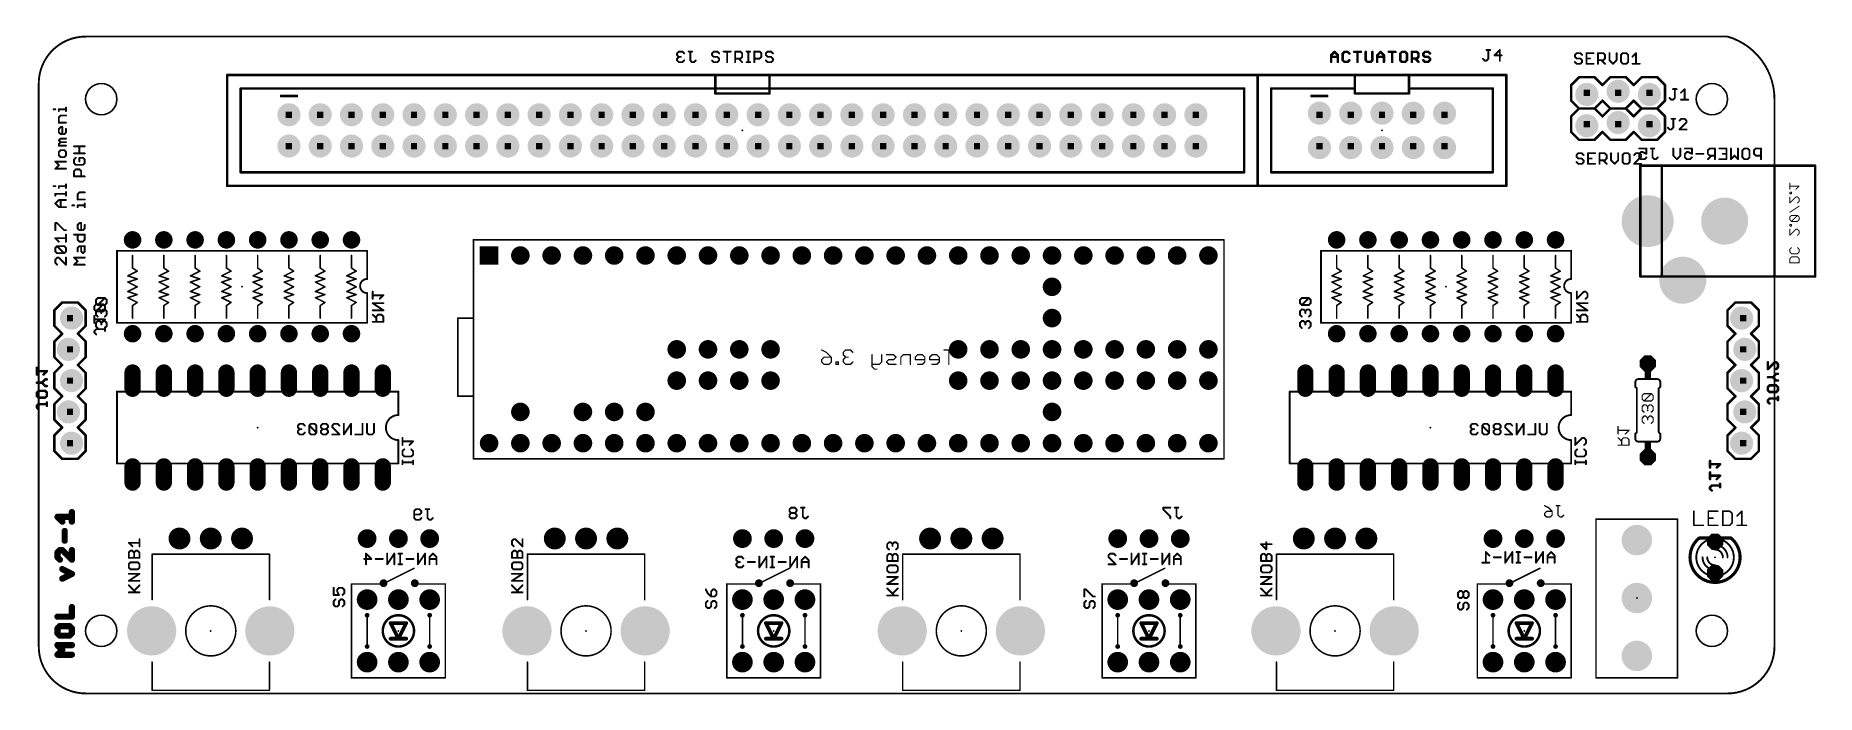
# Model space of a CAD drawing. Extents: x 0 to 144, y 0 to 53.
import ezdxf

# ---------------------------------------------------------------- set-up
doc = ezdxf.new("R2010")
doc.units = 0
for name, color, linetype in [('17', 94, 'CONTINUOUS'), ('20', 178, 'CONTINUOUS'), ('21', 250, 'CONTINUOUS'), ('22', 250, 'CONTINUOUS'), ('23', 178, 'CONTINUOUS'), ('24', 178, 'CONTINUOUS'), ('25', 250, 'CONTINUOUS'), ('26', 250, 'CONTINUOUS'), ('27', 250, 'CONTINUOUS'), ('28', 250, 'CONTINUOUS'), ('51', 250, 'CONTINUOUS'), ('52', 250, 'CONTINUOUS')]:
    doc.layers.add(name, color=color, linetype=linetype)

# ---------------------------------------------------------------- blocks, each defined once
blk = doc.blocks.new('LONGP100')
at = {"const_width": 1}
blk.add_lwpolyline([(-0.5, 0), (0.5, 0)], dxfattribs=at)
at = {"const_width": 0.5}
for points in [[(-0.5, 0.25, 1), (-0.5, -0.25)], [(0.5, -0.25, 1), (0.5, 0.25)]]:
    blk.add_lwpolyline(points, format="xyb", dxfattribs=at)
blk = doc.blocks.new('RECT')
blk.add_solid([(-0.5, -0.5), (0.5, -0.5), (-0.5, 0.5), (0.5, 0.5)])
blk = doc.blocks.new('ROUNDP')
at = {"const_width": 0.5}
blk.add_lwpolyline([(0, -0.25, 1), (0, 0.25, 1), (0, -0.25)], format="xyb", dxfattribs=at)
blk = doc.blocks.new('OCTAGONP')
at = {"const_width": 0.5}
blk.add_lwpolyline([(-0.25, -0.1036), (-0.25, 0.1036), (-0.1036, 0.25), (0.1036, 0.25), (0.25, 0.1036), (0.25, -0.1036), (0.1036, -0.25), (-0.1036, -0.25), (-0.25, -0.1036), (-0.25, 0.1036)], dxfattribs=at)
blk = doc.blocks.new('SQUAREP')
blk.add_solid([(-0.5, -0.5), (0.5, -0.5), (-0.5, 0.5), (0.5, 0.5)])

msp = doc.modelspace()

# ---------------------------------------------------------------- linework, layer by layer
at = {"layer": '20'}
for points, const_width in [([(3.81, 53.34, 0.4142), (0, 49.53)], 0.1524), ([(3.81, 53.3781, 1), (3.81, 53.3019)], 0.0762), ([(3.81, 53.3019, 1), (3.81, 53.3781)], 0.0762), ([(140.97, 48.26, 0.3333), (137.16, 53.34)], 0.1524), ([(137.1707, 53.3766, 1), (137.1493, 53.3034)], 0.0762), ([(137.16, 53.3019, 1), (137.16, 53.3781)], 0.0762), ([(0.0381, 49.53, 1), (-0.0381, 49.53)], 0.0762), ([(-0.0381, 49.53, 1), (0.0381, 49.53)], 0.0762), ([(141.0081, 48.26, 1), (140.9319, 48.26)], 0.0762), ([(140.9319, 48.26, 1), (141.0081, 48.26)], 0.0762), ([(0, 3.81, 0.4142), (3.81, 0)], 0.1524), ([(0.0381, 3.81, 1), (-0.0381, 3.81)], 0.0762), ([(-0.0381, 3.81, 1), (0.0381, 3.81)], 0.0762), ([(137.16, 0, 0.4142), (140.97, 3.81)], 0.1524), ([(141.0081, 3.81, 1), (140.9319, 3.81)], 0.0762), ([(140.9319, 3.81, 1), (141.0081, 3.81)], 0.0762), ([(3.81, 0.0381, 1), (3.81, -0.0381)], 0.0762), ([(3.81, -0.0381, 1), (3.81, 0.0381)], 0.0762), ([(137.16, 0.0381, 1), (137.16, -0.0381)], 0.0762), ([(137.16, -0.0381, 1), (137.16, 0.0381)], 0.0762)]:
    msp.add_lwpolyline(points, format="xyb", dxfattribs=dict(at, const_width=const_width))
at = {"layer": '20', "const_width": 0.1524}
for points in [[(137.16, 53.34), (3.81, 53.34)], [(0, 49.53), (0, 3.81)], [(140.97, 3.81), (140.97, 48.26)], [(3.81, 0), (137.16, 0)]]:
    msp.add_lwpolyline(points, dxfattribs=at)
at = {"layer": '20'}
for centre in [(5.08, 48.26), (135.89, 48.26), (5.08, 5.08), (135.89, 5.08)]:
    msp.add_circle(centre, 1.27, dxfattribs=at)
at = {"layer": '21'}
for points, const_width in [([(124.46, 49.403), (125.095, 50.038)], 0.2032), ([(124.46, 48.133), (124.46, 49.403)], 0.2032), ([(125.095, 50.038), (126.365, 50.038)], 0.2032), ([(126.365, 50.038), (127, 49.403)], 0.2032), ([(127, 49.403), (127.635, 50.038)], 0.2032), ([(127.635, 50.038), (128.905, 50.038)], 0.2032), ([(128.905, 50.038), (129.54, 49.403)], 0.2032), ([(129.54, 49.403), (130.175, 50.038)], 0.2032), ([(130.175, 50.038), (131.445, 50.038)], 0.2032), ([(132.08, 49.403), (131.445, 50.038)], 0.2032), ([(132.08, 48.133), (132.08, 49.403)], 0.2032), ([(19.685, 48.533), (20.955, 48.533)], 0.2032), ([(103.378, 48.533), (104.648, 48.533)], 0.2032), ([(125.095, 47.498), (124.46, 48.133)], 0.2032), ([(127, 48.133), (126.365, 47.498)], 0.2032), ([(127.635, 47.498), (127, 48.133)], 0.2032), ([(129.54, 48.133), (128.905, 47.498)], 0.2032), ([(130.175, 47.498), (129.54, 48.133)], 0.2032), ([(131.445, 47.498), (132.08, 48.133)], 0.2032), ([(1.2014, 47.429), (1.3455, 47.429)], 0.1524), ([(1.6336, 47.285), (1.6336, 47.429)], 0.1524), ([(1.6336, 47.429), (2.2098, 47.429)], 0.1524), ([(1.6336, 46.7816), (1.7776, 46.9257)], 0.1524), ([(1.6336, 46.3495), (1.6336, 46.7816)], 0.1524), ([(2.2098, 46.3495), (1.6336, 46.3495)], 0.1524), ([(1.7776, 46.9257), (2.2098, 46.9257)], 0.1524), ([(2.2098, 47.285), (2.2098, 47.5731)], 0.1524), ([(124.46, 46.863), (125.095, 47.498)], 0.2032), ([(124.46, 45.593), (124.46, 46.863)], 0.2032), ([(126.365, 47.498), (125.095, 47.498)], 0.2032), ([(125.095, 47.498), (126.365, 47.498)], 0.2032), ([(126.365, 47.498), (127, 46.863)], 0.2032), ([(127, 46.863), (127.635, 47.498)], 0.2032), ([(128.905, 47.498), (127.635, 47.498)], 0.2032), ([(127.635, 47.498), (128.905, 47.498)], 0.2032), ([(128.905, 47.498), (129.54, 46.863)], 0.2032), ([(129.54, 46.863), (130.175, 47.498)], 0.2032), ([(131.445, 47.498), (130.175, 47.498)], 0.2032), ([(130.175, 47.498), (131.445, 47.498)], 0.2032), ([(132.08, 46.863), (131.445, 47.498)], 0.2032), ([(132.08, 45.593), (132.08, 46.863)], 0.2032), ([(1.6336, 45.8461), (1.7776, 45.9902)], 0.1524), ([(1.6336, 45.558), (1.6336, 45.8461)], 0.1524), ([(1.7776, 45.4139), (1.6336, 45.558)], 0.1524), ([(1.6336, 44.9106), (1.7776, 45.0547)], 0.1524), ([(1.7776, 44.7665), (1.6336, 44.9106)], 0.1524), ([(1.6336, 44.6225), (1.7776, 44.7665)], 0.1524), ([(1.7776, 45.9902), (1.9217, 45.9902)], 0.1524), ([(2.0657, 45.4139), (1.7776, 45.4139)], 0.1524), ([(1.7776, 45.0547), (2.2098, 45.0547)], 0.1524), ([(1.7776, 44.7665), (2.2098, 44.7665)], 0.1524), ([(1.9217, 45.9902), (1.9217, 45.4139)], 0.1524), ([(2.2098, 45.558), (2.0657, 45.4139)], 0.1524), ([(2.2098, 45.8461), (2.2098, 45.558)], 0.1524), ([(125.095, 44.958), (124.46, 45.593)], 0.2032), ([(126.365, 44.958), (125.095, 44.958)], 0.2032), ([(127, 45.593), (126.365, 44.958)], 0.2032), ([(127.635, 44.958), (127, 45.593)], 0.2032), ([(128.905, 44.958), (127.635, 44.958)], 0.2032), ([(129.54, 45.593), (128.905, 44.958)], 0.2032), ([(130.175, 44.958), (129.54, 45.593)], 0.2032), ([(131.445, 44.958), (130.175, 44.958)], 0.2032), ([(131.445, 44.958), (132.08, 45.593)], 0.2032), ([(1.6336, 44.4784), (1.6336, 44.6225)], 0.1524), ([(2.2098, 44.4784), (1.6336, 44.4784)], 0.1524), ([(1.7776, 44.1191), (1.6336, 43.9751)], 0.1524), ([(1.6336, 43.9751), (1.6336, 43.687)], 0.1524), ([(1.6336, 43.687), (1.7776, 43.5429)], 0.1524), ([(2.0657, 44.1191), (1.7776, 44.1191)], 0.1524), ([(1.7776, 43.5429), (2.0657, 43.5429)], 0.1524), ([(2.2098, 43.9751), (2.0657, 44.1191)], 0.1524), ([(2.0657, 43.5429), (2.2098, 43.687)], 0.1524), ([(2.2098, 43.687), (2.2098, 43.9751)], 0.1524), ([(2.8695, 44.431), (3.7338, 44.431)], 0.1524), ([(3.7338, 43.8548), (2.8695, 43.8548)], 0.1524), ([(3.0135, 43.4955), (2.8695, 43.3514)], 0.1524), ([(2.8695, 43.3514), (2.8695, 43.0633)], 0.1524), ([(3.3016, 43.8548), (3.3016, 44.431)], 0.1524), ([(3.5897, 43.4955), (3.3016, 43.4955)], 0.1524), ([(3.3016, 43.4955), (3.3016, 43.2073)], 0.1524), ([(3.7338, 43.3514), (3.5897, 43.4955)], 0.1524), ([(3.7338, 43.0633), (3.7338, 43.3514)], 0.1524), ([(1.6336, 42.8955), (1.3455, 43.1836)], 0.1524), ([(1.3455, 43.1836), (2.2098, 43.1836)], 0.1524), ([(1.3455, 42.6074), (1.6336, 42.8955)], 0.1524), ([(2.2098, 42.6074), (1.3455, 42.6074)], 0.1524), ([(2.8695, 43.0633), (3.0135, 42.9192)], 0.1524), ([(2.8695, 42.4159), (3.0135, 42.5599)], 0.1524), ([(2.8695, 41.9837), (2.8695, 42.4159)], 0.1524), ([(3.7338, 41.9837), (2.8695, 41.9837)], 0.1524), ([(3.0135, 42.9192), (3.5897, 42.9192)], 0.1524), ([(3.0135, 42.5599), (3.3016, 42.5599)], 0.1524), ([(3.3016, 42.5599), (3.4457, 42.4159)], 0.1524), ([(3.4457, 42.4159), (3.4457, 41.9837)], 0.1524), ([(3.5897, 42.9192), (3.7338, 43.0633)], 0.1524), ([(1.2014, 41.1923), (1.3455, 41.1923)], 0.1524), ([(1.3455, 40.4245), (1.3455, 40.5686)], 0.1524), ([(1.3455, 40.5686), (2.2098, 40.5686)], 0.1524), ([(1.6336, 41.0482), (1.6336, 41.1923)], 0.1524), ([(1.6336, 41.1923), (2.2098, 41.1923)], 0.1524), ([(2.2098, 41.0482), (2.2098, 41.3363)], 0.1524), ([(2.2098, 40.4245), (2.2098, 40.7126)], 0.1524), ([(3.1576, 40.5448), (3.3016, 40.6889)], 0.1524), ([(3.1576, 40.1127), (3.1576, 40.5448)], 0.1524), ([(3.3016, 40.6889), (3.7338, 40.6889)], 0.1524), ([(1.3455, 39.7771), (1.6336, 40.0652)], 0.1524), ([(1.6336, 39.489), (1.3455, 39.7771)], 0.1524), ([(1.6336, 40.0652), (2.2098, 40.0652)], 0.1524), ([(2.2098, 39.489), (1.6336, 39.489)], 0.1524), ([(1.7776, 39.489), (1.7776, 40.0652)], 0.1524), ([(2.7254, 39.6331), (2.8695, 39.6331)], 0.1524), ([(3.7338, 40.1127), (3.1576, 40.1127)], 0.1524), ([(3.1576, 39.489), (3.1576, 39.6331)], 0.1524), ([(3.1576, 39.6331), (3.7338, 39.6331)], 0.1524), ([(3.7338, 39.489), (3.7338, 39.7771)], 0.1524), ([(1.3455, 37.618), (1.3455, 38.1942)], 0.1524), ([(1.3455, 38.1942), (1.4895, 38.1942)], 0.1524), ([(1.4895, 38.1942), (2.0657, 37.618)], 0.1524), ([(2.0657, 37.618), (2.2098, 37.618)], 0.1524), ([(3.1576, 38.0501), (3.3016, 38.1942)], 0.1524), ([(3.1576, 37.762), (3.1576, 38.0501)], 0.1524), ([(3.3016, 37.618), (3.1576, 37.762)], 0.1524), ([(3.3016, 38.1942), (3.4457, 38.1942)], 0.1524), ([(3.5897, 37.618), (3.3016, 37.618)], 0.1524), ([(3.4457, 38.1942), (3.4457, 37.618)], 0.1524), ([(3.7338, 37.762), (3.5897, 37.618)], 0.1524), ([(3.7338, 38.0501), (3.7338, 37.762)], 0.1524), ([(1.6336, 36.6824), (1.3455, 36.9706)], 0.1524), ([(1.3455, 36.9706), (2.2098, 36.9706)], 0.1524), ([(1.3455, 36.1791), (1.4895, 36.3231)], 0.1524), ([(1.3455, 35.891), (1.3455, 36.1791)], 0.1524), ([(1.4895, 36.3231), (2.0657, 36.3231)], 0.1524), ([(2.0657, 35.7469), (1.4895, 36.3231)], 0.1524), ([(2.0657, 36.3231), (2.2098, 36.1791)], 0.1524), ([(2.2098, 36.6824), (2.2098, 37.2587)], 0.1524), ([(2.2098, 36.1791), (2.2098, 35.891)], 0.1524), ([(2.8695, 37.2587), (3.7338, 37.2587)], 0.1524), ([(3.1576, 36.8265), (3.1576, 37.2587)], 0.1524), ([(3.3016, 36.6824), (3.1576, 36.8265)], 0.1524), ([(3.1576, 36.1791), (3.3016, 36.3231)], 0.1524), ([(3.1576, 35.891), (3.1576, 36.1791)], 0.1524), ([(3.5897, 36.6824), (3.3016, 36.6824)], 0.1524), ([(3.3016, 36.3231), (3.7338, 36.3231)], 0.1524), ([(3.4457, 35.891), (3.4457, 36.3231)], 0.1524), ([(3.7338, 36.8265), (3.5897, 36.6824)], 0.1524), ([(3.7338, 37.2587), (3.7338, 36.8265)], 0.1524), ([(3.7338, 36.3231), (3.7338, 35.891)], 0.1524), ([(1.4895, 35.7469), (1.3455, 35.891)], 0.1524), ([(1.4895, 35.3876), (1.3455, 35.2436)], 0.1524), ([(1.3455, 35.2436), (1.3455, 34.9555)], 0.1524), ([(1.3455, 34.9555), (1.4895, 34.8114)], 0.1524), ([(2.0657, 35.7469), (1.4895, 35.7469)], 0.1524), ([(1.6336, 35.3876), (1.4895, 35.3876)], 0.1524), ([(2.2098, 34.8114), (1.6336, 35.3876)], 0.1524), ([(2.2098, 35.891), (2.0657, 35.7469)], 0.1524), ([(2.2098, 35.3876), (2.2098, 34.8114)], 0.1524), ([(3.1576, 35.0995), (2.8695, 35.3876)], 0.1524), ([(2.8695, 35.3876), (3.7338, 35.3876)], 0.1524), ([(2.8695, 34.8114), (3.1576, 35.0995)], 0.1524), ([(3.7338, 34.8114), (2.8695, 34.8114)], 0.1524), ([(3.5897, 35.7469), (3.4457, 35.891)], 0.1524), ([(3.7338, 35.891), (3.5897, 35.7469)], 0.1524), ([(1.9128, 13.9504), (1.523, 14.3402)], 0.508), ([(1.523, 14.3402), (2.6924, 14.3402)], 0.508), ([(2.6924, 13.9504), (2.6924, 14.73)], 0.508), ([(2.1077, 12.4068), (2.1077, 13.1864)], 0.508), ([(129.764, 14.157), (126.474, 14.157)], 0.127), ([(126.474, 14.157), (126.474, 1.267)], 0.127), ([(129.794, 14.157), (133.104, 14.157)], 0.127), ([(133.096, 14.097), (133.096, 1.27)], 0.127), ([(1.7179, 11.6428), (1.523, 11.4479)], 0.508), ([(1.523, 11.4479), (1.523, 11.0581)], 0.508), ([(1.9128, 11.6428), (1.7179, 11.6428)], 0.508), ([(2.6924, 10.8632), (1.9128, 11.6428)], 0.508), ([(2.6924, 11.6428), (2.6924, 10.8632)], 0.508), ([(1.523, 11.0581), (1.7179, 10.8632)], 0.508), ([(2.6924, 9.7094), (1.9128, 10.0992)], 0.508), ([(18.7325, 11.303), (9.2075, 11.303)], 0.127), ([(9.2075, 11.303), (9.2075, 7.62)], 0.127), ([(18.7325, 11.303), (18.7325, 7.62)], 0.127), ([(27.94, 8.89), (30.48, 10.16)], 0.127), ([(49.2125, 11.303), (39.6875, 11.303)], 0.127), ([(39.6875, 11.303), (39.6875, 7.62)], 0.127), ([(49.2125, 11.303), (49.2125, 7.62)], 0.127), ([(58.42, 8.89), (60.96, 10.16)], 0.127), ([(79.6925, 11.303), (70.1675, 11.303)], 0.127), ([(70.1675, 11.303), (70.1675, 7.62)], 0.127), ([(79.6925, 11.303), (79.6925, 7.62)], 0.127), ([(88.9, 8.89), (91.44, 10.16)], 0.127), ([(110.0455, 11.303), (100.5205, 11.303)], 0.127), ([(100.5205, 11.303), (100.5205, 7.62)], 0.127), ([(110.0455, 11.303), (110.0455, 7.62)], 0.127), ([(119.38, 8.89), (121.92, 10.16)], 0.127), ([(1.9128, 9.3196), (2.6924, 9.7094)], 0.508), ([(25.4, 8.89), (25.4, 1.27)], 0.127), ([(25.4, 8.89), (27.94, 8.89)], 0.127), ([(30.48, 8.89), (33.02, 8.89)], 0.127), ([(33.02, 1.27), (33.02, 8.89)], 0.127), ([(55.88, 8.89), (55.88, 1.27)], 0.127), ([(55.88, 8.89), (58.42, 8.89)], 0.127), ([(60.96, 8.89), (63.5, 8.89)], 0.127), ([(63.5, 1.27), (63.5, 8.89)], 0.127), ([(86.36, 8.89), (86.36, 1.27)], 0.127), ([(86.36, 8.89), (88.9, 8.89)], 0.127), ([(91.44, 8.89), (93.98, 8.89)], 0.127), ([(93.98, 1.27), (93.98, 8.89)], 0.127), ([(116.84, 8.89), (116.84, 1.27)], 0.127), ([(116.84, 8.89), (119.38, 8.89)], 0.127), ([(121.92, 8.89), (124.46, 8.89)], 0.127), ([(124.46, 1.27), (124.46, 8.89)], 0.127), ([(2.6924, 6.2324), (2.6924, 7.012)], 0.508), ([(1.523, 6.2324), (2.6924, 6.2324)], 0.508), ([(26.67, 6.35), (26.67, 3.81)], 0.127), ([(29.845, 5.715), (28.575, 5.715)], 0.3048), ([(28.575, 5.715), (29.21, 4.445)], 0.3048), ([(29.21, 4.445), (29.845, 5.715)], 0.3048), ([(31.75, 6.35), (31.75, 3.81)], 0.127), ([(57.15, 6.35), (57.15, 3.81)], 0.127), ([(60.325, 5.715), (59.055, 5.715)], 0.3048), ([(59.055, 5.715), (59.69, 4.445)], 0.3048), ([(59.69, 4.445), (60.325, 5.715)], 0.3048), ([(62.23, 6.35), (62.23, 3.81)], 0.127), ([(87.63, 6.35), (87.63, 3.81)], 0.127), ([(90.805, 5.715), (89.535, 5.715)], 0.3048), ([(89.535, 5.715), (90.17, 4.445)], 0.3048), ([(90.17, 4.445), (90.805, 5.715)], 0.3048), ([(92.71, 6.35), (92.71, 3.81)], 0.127), ([(118.11, 6.35), (118.11, 3.81)], 0.127), ([(121.285, 5.715), (120.015, 5.715)], 0.3048), ([(120.015, 5.715), (120.65, 4.445)], 0.3048), ([(120.65, 4.445), (121.285, 5.715)], 0.3048), ([(123.19, 6.35), (123.19, 3.81)], 0.127), ([(1.7179, 5.4683), (1.523, 5.2734)], 0.508), ([(1.523, 5.2734), (1.523, 4.8836)], 0.508), ([(1.523, 4.8836), (1.7179, 4.6888)], 0.508), ([(2.4975, 5.4683), (1.7179, 5.4683)], 0.508), ([(1.7179, 4.6888), (2.4975, 4.6888)], 0.508), ([(2.6924, 5.2734), (2.4975, 5.4683)], 0.508), ([(2.4975, 4.6888), (2.6924, 4.8836)], 0.508), ([(2.6924, 4.8836), (2.6924, 5.2734)], 0.508), ([(29.21, 4.445), (28.575, 4.445)], 0.3048), ([(29.845, 4.445), (29.21, 4.445)], 0.3048), ([(59.69, 4.445), (59.055, 4.445)], 0.3048), ([(60.325, 4.445), (59.69, 4.445)], 0.3048), ([(90.17, 4.445), (89.535, 4.445)], 0.3048), ([(90.805, 4.445), (90.17, 4.445)], 0.3048), ([(120.65, 4.445), (120.015, 4.445)], 0.3048), ([(121.285, 4.445), (120.65, 4.445)], 0.3048), ([(1.9128, 3.5349), (1.523, 3.9247)], 0.508), ([(1.523, 3.9247), (2.6924, 3.9247)], 0.508), ([(1.523, 3.1451), (1.9128, 3.5349)], 0.508), ([(2.6924, 3.1451), (1.523, 3.1451)], 0.508), ([(9.2075, 2.54), (9.2075, 0.3175)], 0.127), ([(18.7325, 2.54), (18.7325, 0.3175)], 0.127), ([(39.6875, 2.54), (39.6875, 0.3175)], 0.127), ([(49.2125, 2.54), (49.2125, 0.3175)], 0.127), ([(70.1675, 2.54), (70.1675, 0.3175)], 0.127), ([(79.6925, 2.54), (79.6925, 0.3175)], 0.127), ([(100.5205, 2.54), (100.5205, 0.3175)], 0.127), ([(110.0455, 2.54), (110.0455, 0.3175)], 0.127), ([(9.2075, 0.254), (18.7325, 0.254)], 0.127), ([(33.02, 1.27), (25.4, 1.27)], 0.127), ([(39.6875, 0.254), (49.2125, 0.254)], 0.127), ([(63.5, 1.27), (55.88, 1.27)], 0.127), ([(70.1675, 0.254), (79.6925, 0.254)], 0.127), ([(93.98, 1.27), (86.36, 1.27)], 0.127), ([(100.5205, 0.254), (110.0455, 0.254)], 0.127), ([(124.46, 1.27), (116.84, 1.27)], 0.127), ([(126.474, 1.267), (129.754, 1.267)], 0.127), ([(133.096, 1.27), (129.794, 1.27)], 0.127)]:
    msp.add_lwpolyline(points, dxfattribs=dict(at, const_width=const_width))
for points, const_width in [([(124.5108, 49.403, 1), (124.4092, 49.403)], 0.1016), ([(124.4241, 49.4389, 1), (124.4959, 49.3671)], 0.1016), ([(125.095, 50.0888, 1), (125.095, 49.9872)], 0.1016), ([(125.1309, 50.0021, 1), (125.0591, 50.0739)], 0.1016), ([(126.4009, 50.0739, 1), (126.3291, 50.0021)], 0.1016), ([(126.365, 49.9872, 1), (126.365, 50.0888)], 0.1016), ([(126.9641, 49.4389, 1), (127.0359, 49.3671)], 0.1016), ([(126.9641, 49.3671, 1), (127.0359, 49.4389)], 0.1016), ([(127.635, 50.0888, 1), (127.635, 49.9872)], 0.1016), ([(127.6709, 50.0021, 1), (127.5991, 50.0739)], 0.1016), ([(128.9409, 50.0739, 1), (128.8691, 50.0021)], 0.1016), ([(128.905, 49.9872, 1), (128.905, 50.0888)], 0.1016), ([(129.5041, 49.4389, 1), (129.5759, 49.3671)], 0.1016), ([(129.5041, 49.3671, 1), (129.5759, 49.4389)], 0.1016), ([(130.175, 50.0888, 1), (130.175, 49.9872)], 0.1016), ([(130.2109, 50.0021, 1), (130.1391, 50.0739)], 0.1016), ([(131.4809, 50.0739, 1), (131.4091, 50.0021)], 0.1016), ([(131.445, 49.9872, 1), (131.445, 50.0888)], 0.1016), ([(132.1308, 49.403, 1), (132.0292, 49.403)], 0.1016), ([(132.0441, 49.3671, 1), (132.1159, 49.4389)], 0.1016), ([(19.685, 48.5838, 1), (19.685, 48.4822)], 0.1016), ([(20.955, 48.4822, 1), (20.955, 48.5838)], 0.1016), ([(103.378, 48.5838, 1), (103.378, 48.4822)], 0.1016), ([(104.648, 48.4822, 1), (104.648, 48.5838)], 0.1016), ([(124.4959, 48.1689, 1), (124.4241, 48.0971)], 0.1016), ([(124.4092, 48.133, 1), (124.5108, 48.133)], 0.1016), ([(127.0359, 48.1689, 1), (126.9641, 48.0971)], 0.1016), ([(127.0359, 48.0971, 1), (126.9641, 48.1689)], 0.1016), ([(129.5759, 48.1689, 1), (129.5041, 48.0971)], 0.1016), ([(129.5759, 48.0971, 1), (129.5041, 48.1689)], 0.1016), ([(132.0292, 48.133, 1), (132.1308, 48.133)], 0.1016), ([(132.1159, 48.0971, 1), (132.0441, 48.1689)], 0.1016), ([(1.2014, 47.4671, 1), (1.2014, 47.3909)], 0.0762), ([(1.3455, 47.3909, 1), (1.3455, 47.4671)], 0.0762), ([(1.6066, 46.8086, 1), (1.6605, 46.7547)], 0.0762), ([(1.6717, 47.429, 1), (1.5955, 47.429)], 0.0762), ([(1.6336, 47.4671, 1), (1.6336, 47.3909)], 0.0762), ([(1.5955, 47.285, 1), (1.6717, 47.285)], 0.0762), ([(1.6717, 46.7816, 1), (1.5955, 46.7816)], 0.0762), ([(1.6336, 46.3876, 1), (1.6336, 46.3114)], 0.0762), ([(1.5955, 46.3495, 1), (1.6717, 46.3495)], 0.0762), ([(1.7776, 46.9638, 1), (1.7776, 46.8876)], 0.0762), ([(1.8046, 46.8988, 1), (1.7507, 46.9526)], 0.0762), ([(2.2479, 47.5731, 1), (2.1717, 47.5731)], 0.0762), ([(2.1717, 47.285, 1), (2.2479, 47.285)], 0.0762), ([(2.2098, 47.3909, 1), (2.2098, 47.4671)], 0.0762), ([(2.2098, 46.8876, 1), (2.2098, 46.9638)], 0.0762), ([(2.2098, 46.3114, 1), (2.2098, 46.3876)], 0.0762), ([(124.5108, 46.863, 1), (124.4092, 46.863)], 0.1016), ([(124.4241, 46.8989, 1), (124.4959, 46.8271)], 0.1016), ([(125.095, 47.5488, 1), (125.095, 47.4472)], 0.1016), ([(125.095, 47.5488, 1), (125.095, 47.4472)], 0.1016), ([(125.1309, 47.4621, 1), (125.0591, 47.5339)], 0.1016), ([(125.0591, 47.4621, 1), (125.1309, 47.5339)], 0.1016), ([(126.4009, 47.5339, 1), (126.3291, 47.4621)], 0.1016), ([(126.3291, 47.5339, 1), (126.4009, 47.4621)], 0.1016), ([(126.365, 47.4472, 1), (126.365, 47.5488)], 0.1016), ([(126.365, 47.4472, 1), (126.365, 47.5488)], 0.1016), ([(126.9641, 46.8989, 1), (127.0359, 46.8271)], 0.1016), ([(126.9641, 46.8271, 1), (127.0359, 46.8989)], 0.1016), ([(127.635, 47.5488, 1), (127.635, 47.4472)], 0.1016), ([(127.635, 47.5488, 1), (127.635, 47.4472)], 0.1016), ([(127.6709, 47.4621, 1), (127.5991, 47.5339)], 0.1016), ([(127.5991, 47.4621, 1), (127.6709, 47.5339)], 0.1016), ([(128.9409, 47.5339, 1), (128.8691, 47.4621)], 0.1016), ([(128.8691, 47.5339, 1), (128.9409, 47.4621)], 0.1016), ([(128.905, 47.4472, 1), (128.905, 47.5488)], 0.1016), ([(128.905, 47.4472, 1), (128.905, 47.5488)], 0.1016), ([(129.5041, 46.8989, 1), (129.5759, 46.8271)], 0.1016), ([(129.5041, 46.8271, 1), (129.5759, 46.8989)], 0.1016), ([(130.175, 47.5488, 1), (130.175, 47.4472)], 0.1016), ([(130.175, 47.5488, 1), (130.175, 47.4472)], 0.1016), ([(130.2109, 47.4621, 1), (130.1391, 47.5339)], 0.1016), ([(130.1391, 47.4621, 1), (130.2109, 47.5339)], 0.1016), ([(131.4809, 47.5339, 1), (131.4091, 47.4621)], 0.1016), ([(131.4091, 47.5339, 1), (131.4809, 47.4621)], 0.1016), ([(131.445, 47.4472, 1), (131.445, 47.5488)], 0.1016), ([(131.445, 47.4472, 1), (131.445, 47.5488)], 0.1016), ([(132.1308, 46.863, 1), (132.0292, 46.863)], 0.1016), ([(132.0441, 46.8271, 1), (132.1159, 46.8989)], 0.1016), ([(1.6066, 45.8731, 1), (1.6605, 45.8192)], 0.0762), ([(1.6717, 45.8461, 1), (1.5955, 45.8461)], 0.0762), ([(1.6605, 45.5849, 1), (1.6066, 45.5311)], 0.0762), ([(1.5955, 45.558, 1), (1.6717, 45.558)], 0.0762), ([(1.6605, 44.9375, 1), (1.6066, 44.8837)], 0.0762), ([(1.6066, 44.9375, 1), (1.6605, 44.8837)], 0.0762), ([(1.7776, 46.0283, 1), (1.7776, 45.9521)], 0.0762), ([(1.7776, 45.452, 1), (1.7776, 45.3758)], 0.0762), ([(1.7776, 45.0928, 1), (1.7776, 45.0166)], 0.0762), ([(1.7776, 44.8046, 1), (1.7776, 44.7284)], 0.0762), ([(1.8046, 45.9632, 1), (1.7507, 46.0171)], 0.0762), ([(1.7507, 45.387, 1), (1.8046, 45.4409)], 0.0762), ([(1.8046, 45.0277, 1), (1.7507, 45.0816)], 0.0762), ([(1.8046, 44.7396, 1), (1.7507, 44.7935)], 0.0762), ([(1.9598, 45.9902, 1), (1.8836, 45.9902)], 0.0762), ([(1.8836, 45.4139, 1), (1.9598, 45.4139)], 0.0762), ([(1.9217, 45.9521, 1), (1.9217, 46.0283)], 0.0762), ([(2.0388, 45.4409, 1), (2.0927, 45.387)], 0.0762), ([(2.0657, 45.3758, 1), (2.0657, 45.452)], 0.0762), ([(2.2479, 45.8461, 1), (2.1717, 45.8461)], 0.0762), ([(2.1717, 45.558, 1), (2.2479, 45.558)], 0.0762), ([(2.2367, 45.5311, 1), (2.1829, 45.5849)], 0.0762), ([(2.2098, 45.0166, 1), (2.2098, 45.0928)], 0.0762), ([(2.2098, 44.7284, 1), (2.2098, 44.8046)], 0.0762), ([(124.4959, 45.6289, 1), (124.4241, 45.5571)], 0.1016), ([(124.4092, 45.593, 1), (124.5108, 45.593)], 0.1016), ([(125.095, 45.0088, 1), (125.095, 44.9072)], 0.1016), ([(125.0591, 44.9221, 1), (125.1309, 44.9939)], 0.1016), ([(126.3291, 44.9939, 1), (126.4009, 44.9221)], 0.1016), ([(126.365, 44.9072, 1), (126.365, 45.0088)], 0.1016), ([(127.0359, 45.6289, 1), (126.9641, 45.5571)], 0.1016), ([(127.0359, 45.5571, 1), (126.9641, 45.6289)], 0.1016), ([(127.635, 45.0088, 1), (127.635, 44.9072)], 0.1016), ([(127.5991, 44.9221, 1), (127.6709, 44.9939)], 0.1016), ([(128.8691, 44.9939, 1), (128.9409, 44.9221)], 0.1016), ([(128.905, 44.9072, 1), (128.905, 45.0088)], 0.1016), ([(129.5759, 45.6289, 1), (129.5041, 45.5571)], 0.1016), ([(129.5759, 45.5571, 1), (129.5041, 45.6289)], 0.1016), ([(130.175, 45.0088, 1), (130.175, 44.9072)], 0.1016), ([(130.1391, 44.9221, 1), (130.2109, 44.9939)], 0.1016), ([(131.4091, 44.9939, 1), (131.4809, 44.9221)], 0.1016), ([(131.445, 44.9072, 1), (131.445, 45.0088)], 0.1016), ([(132.0292, 45.593, 1), (132.1308, 45.593)], 0.1016), ([(132.1159, 45.5571, 1), (132.0441, 45.6289)], 0.1016), ([(1.6066, 44.6494, 1), (1.6605, 44.5955)], 0.0762), ([(1.6066, 44.002, 1), (1.6605, 43.9481)], 0.0762), ([(1.6605, 43.7139, 1), (1.6066, 43.66)], 0.0762), ([(1.6717, 44.6225, 1), (1.5955, 44.6225)], 0.0762), ([(1.6336, 44.5165, 1), (1.6336, 44.4403)], 0.0762), ([(1.5955, 44.4784, 1), (1.6717, 44.4784)], 0.0762), ([(1.6717, 43.9751, 1), (1.5955, 43.9751)], 0.0762), ([(1.5955, 43.687, 1), (1.6717, 43.687)], 0.0762), ([(1.7776, 44.1572, 1), (1.7776, 44.081)], 0.0762), ([(1.7776, 43.581, 1), (1.7776, 43.5048)], 0.0762), ([(1.7507, 44.7396, 1), (1.8046, 44.7935)], 0.0762), ([(1.8046, 44.0922, 1), (1.7507, 44.1461)], 0.0762), ([(1.7507, 43.516, 1), (1.8046, 43.5699)], 0.0762), ([(2.0927, 44.1461, 1), (2.0388, 44.0922)], 0.0762), ([(2.0388, 43.5699, 1), (2.0927, 43.516)], 0.0762), ([(2.0657, 44.081, 1), (2.0657, 44.1572)], 0.0762), ([(2.0657, 43.5048, 1), (2.0657, 43.581)], 0.0762), ([(2.2479, 43.9751, 1), (2.1717, 43.9751)], 0.0762), ([(2.1717, 43.687, 1), (2.2479, 43.687)], 0.0762), ([(2.1829, 43.9481, 1), (2.2367, 44.002)], 0.0762), ([(2.2367, 43.66, 1), (2.1829, 43.7139)], 0.0762), ([(2.2098, 44.4403, 1), (2.2098, 44.5165)], 0.0762), ([(2.8695, 44.4691, 1), (2.8695, 44.3929)], 0.0762), ([(2.8695, 43.8929, 1), (2.8695, 43.8167)], 0.0762), ([(2.9076, 43.3514, 1), (2.8314, 43.3514)], 0.0762), ([(2.8425, 43.3783, 1), (2.8964, 43.3245)], 0.0762), ([(3.0405, 43.4685, 1), (2.9866, 43.5224)], 0.0762), ([(3.3397, 44.431, 1), (3.2635, 44.431)], 0.0762), ([(3.2635, 43.8548, 1), (3.3397, 43.8548)], 0.0762), ([(3.3016, 43.5336, 1), (3.3016, 43.4574)], 0.0762), ([(3.3397, 43.4955, 1), (3.2635, 43.4955)], 0.0762), ([(3.6167, 43.5224, 1), (3.5628, 43.4685)], 0.0762), ([(3.5897, 43.4574, 1), (3.5897, 43.5336)], 0.0762), ([(3.7719, 43.3514, 1), (3.6957, 43.3514)], 0.0762), ([(3.7069, 43.3245, 1), (3.7607, 43.3783)], 0.0762), ([(3.7338, 44.3929, 1), (3.7338, 44.4691)], 0.0762), ([(3.7338, 43.8167, 1), (3.7338, 43.8929)], 0.0762), ([(1.3724, 43.2106, 1), (1.3185, 43.1567)], 0.0762), ([(1.3455, 43.2217, 1), (1.3455, 43.1455)], 0.0762), ([(1.3455, 42.6455, 1), (1.3455, 42.5693)], 0.0762), ([(1.3185, 42.6343, 1), (1.3724, 42.5805)], 0.0762), ([(1.6605, 42.8686, 1), (1.6066, 42.9224)], 0.0762), ([(1.6066, 42.8686, 1), (1.6605, 42.9224)], 0.0762), ([(2.2098, 43.1455, 1), (2.2098, 43.2217)], 0.0762), ([(2.2098, 42.5693, 1), (2.2098, 42.6455)], 0.0762), ([(2.8964, 43.0902, 1), (2.8425, 43.0363)], 0.0762), ([(2.8425, 42.4428, 1), (2.8964, 42.3889)], 0.0762), ([(2.8314, 43.0633, 1), (2.9076, 43.0633)], 0.0762), ([(2.9076, 42.4159, 1), (2.8314, 42.4159)], 0.0762), ([(2.8695, 42.0218, 1), (2.8695, 41.9456)], 0.0762), ([(2.8314, 41.9837, 1), (2.9076, 41.9837)], 0.0762), ([(3.0135, 42.9573, 1), (3.0135, 42.8811)], 0.0762), ([(3.0135, 42.598, 1), (3.0135, 42.5218)], 0.0762), ([(2.9866, 42.8923, 1), (3.0405, 42.9462)], 0.0762), ([(3.0405, 42.533, 1), (2.9866, 42.5869)], 0.0762), ([(3.2635, 43.2073, 1), (3.3397, 43.2073)], 0.0762), ([(3.3286, 42.5869, 1), (3.2747, 42.533)], 0.0762), ([(3.3016, 42.5218, 1), (3.3016, 42.598)], 0.0762), ([(3.4838, 42.4159, 1), (3.4076, 42.4159)], 0.0762), ([(3.4076, 41.9837, 1), (3.4838, 41.9837)], 0.0762), ([(3.4187, 42.3889, 1), (3.4726, 42.4428)], 0.0762), ([(3.5628, 42.9462, 1), (3.6167, 42.8923)], 0.0762), ([(3.5897, 42.8811, 1), (3.5897, 42.9573)], 0.0762), ([(3.6957, 43.0633, 1), (3.7719, 43.0633)], 0.0762), ([(3.7607, 43.0363, 1), (3.7069, 43.0902)], 0.0762), ([(3.7338, 41.9456, 1), (3.7338, 42.0218)], 0.0762), ([(1.2014, 41.2304, 1), (1.2014, 41.1542)], 0.0762), ([(1.3836, 40.5686, 1), (1.3074, 40.5686)], 0.0762), ([(1.3455, 40.6067, 1), (1.3455, 40.5305)], 0.0762), ([(1.3455, 41.1542, 1), (1.3455, 41.2304)], 0.0762), ([(1.6717, 41.1923, 1), (1.5955, 41.1923)], 0.0762), ([(1.6336, 41.2304, 1), (1.6336, 41.1542)], 0.0762), ([(1.5955, 41.0482, 1), (1.6717, 41.0482)], 0.0762), ([(2.2479, 41.3363, 1), (2.1717, 41.3363)], 0.0762), ([(2.1717, 41.0482, 1), (2.2479, 41.0482)], 0.0762), ([(2.2479, 40.7126, 1), (2.1717, 40.7126)], 0.0762), ([(2.2098, 41.1542, 1), (2.2098, 41.2304)], 0.0762), ([(2.2098, 40.5305, 1), (2.2098, 40.6067)], 0.0762), ([(3.1306, 40.5718, 1), (3.1845, 40.5179)], 0.0762), ([(3.1957, 40.5448, 1), (3.1195, 40.5448)], 0.0762), ([(3.3016, 40.727, 1), (3.3016, 40.6508)], 0.0762), ([(3.3286, 40.662, 1), (3.2747, 40.7158)], 0.0762), ([(3.7338, 40.6508, 1), (3.7338, 40.727)], 0.0762), ([(1.3724, 39.8041, 1), (1.3185, 39.7502)], 0.0762), ([(1.3185, 39.8041, 1), (1.3724, 39.7502)], 0.0762), ([(1.3074, 40.4245, 1), (1.3836, 40.4245)], 0.0762), ([(1.6336, 40.1033, 1), (1.6336, 40.0271)], 0.0762), ([(1.6336, 39.5271, 1), (1.6336, 39.4509)], 0.0762), ([(1.6605, 40.0383, 1), (1.6066, 40.0922)], 0.0762), ([(1.6066, 39.4621, 1), (1.6605, 39.5159)], 0.0762), ([(1.8157, 40.0652, 1), (1.7395, 40.0652)], 0.0762), ([(1.7395, 39.489, 1), (1.8157, 39.489)], 0.0762), ([(2.1717, 40.4245, 1), (2.2479, 40.4245)], 0.0762), ([(2.2098, 40.0271, 1), (2.2098, 40.1033)], 0.0762), ([(2.2098, 39.4509, 1), (2.2098, 39.5271)], 0.0762), ([(2.7254, 39.6712, 1), (2.7254, 39.595)], 0.0762), ([(2.8695, 39.595, 1), (2.8695, 39.6712)], 0.0762), ([(3.1576, 40.1508, 1), (3.1576, 40.0746)], 0.0762), ([(3.1195, 40.1127, 1), (3.1957, 40.1127)], 0.0762), ([(3.1957, 39.6331, 1), (3.1195, 39.6331)], 0.0762), ([(3.1576, 39.6712, 1), (3.1576, 39.595)], 0.0762), ([(3.1195, 39.489, 1), (3.1957, 39.489)], 0.0762), ([(3.7719, 39.7771, 1), (3.6957, 39.7771)], 0.0762), ([(3.6957, 39.489, 1), (3.7719, 39.489)], 0.0762), ([(3.7338, 40.0746, 1), (3.7338, 40.1508)], 0.0762), ([(3.7338, 39.595, 1), (3.7338, 39.6712)], 0.0762), ([(1.3836, 38.1942, 1), (1.3074, 38.1942)], 0.0762), ([(1.3455, 38.2323, 1), (1.3455, 38.1561)], 0.0762), ([(1.3074, 37.618, 1), (1.3836, 37.618)], 0.0762), ([(1.5165, 38.2211, 1), (1.4626, 38.1672)], 0.0762), ([(1.4895, 38.1561, 1), (1.4895, 38.2323)], 0.0762), ([(2.0657, 37.6561, 1), (2.0657, 37.5799)], 0.0762), ([(2.0388, 37.591, 1), (2.0927, 37.6449)], 0.0762), ([(2.2098, 37.5799, 1), (2.2098, 37.6561)], 0.0762), ([(3.1306, 38.0771, 1), (3.1845, 38.0232)], 0.0762), ([(3.1845, 37.789, 1), (3.1306, 37.7351)], 0.0762), ([(3.1957, 38.0501, 1), (3.1195, 38.0501)], 0.0762), ([(3.1195, 37.762, 1), (3.1957, 37.762)], 0.0762), ([(3.3016, 38.2323, 1), (3.3016, 38.1561)], 0.0762), ([(3.3016, 37.6561, 1), (3.3016, 37.5799)], 0.0762), ([(3.3286, 38.1672, 1), (3.2747, 38.2211)], 0.0762), ([(3.2747, 37.591, 1), (3.3286, 37.6449)], 0.0762), ([(3.4838, 38.1942, 1), (3.4076, 38.1942)], 0.0762), ([(3.4076, 37.618, 1), (3.4838, 37.618)], 0.0762), ([(3.4457, 38.1561, 1), (3.4457, 38.2323)], 0.0762), ([(3.5628, 37.6449, 1), (3.6167, 37.591)], 0.0762), ([(3.5897, 37.5799, 1), (3.5897, 37.6561)], 0.0762), ([(3.7719, 38.0501, 1), (3.6957, 38.0501)], 0.0762), ([(3.6957, 37.762, 1), (3.7719, 37.762)], 0.0762), ([(3.7607, 37.7351, 1), (3.7069, 37.789)], 0.0762), ([(1.3724, 36.9975, 1), (1.3185, 36.9436)], 0.0762), ([(1.3455, 37.0087, 1), (1.3455, 36.9325)], 0.0762), ([(1.3836, 36.1791, 1), (1.3074, 36.1791)], 0.0762), ([(1.3185, 36.206, 1), (1.3724, 36.1522)], 0.0762), ([(1.5165, 36.3501, 1), (1.4626, 36.2962)], 0.0762), ([(1.4895, 36.3612, 1), (1.4895, 36.285)], 0.0762), ([(1.5165, 36.2962, 1), (1.4626, 36.3501)], 0.0762), ([(1.6066, 36.6555, 1), (1.6605, 36.7094)], 0.0762), ([(2.0927, 36.3501, 1), (2.0388, 36.2962)], 0.0762), ([(2.0657, 36.285, 1), (2.0657, 36.3612)], 0.0762), ([(2.2479, 37.2587, 1), (2.1717, 37.2587)], 0.0762), ([(2.1717, 36.6824, 1), (2.2479, 36.6824)], 0.0762), ([(2.2479, 36.1791, 1), (2.1717, 36.1791)], 0.0762), ([(2.1829, 36.1522, 1), (2.2367, 36.206)], 0.0762), ([(2.2098, 36.9325, 1), (2.2098, 37.0087)], 0.0762), ([(2.8695, 37.2968, 1), (2.8695, 37.2206)], 0.0762), ([(3.1957, 37.2587, 1), (3.1195, 37.2587)], 0.0762), ([(3.1845, 36.8534, 1), (3.1306, 36.7996)], 0.0762), ([(3.1195, 36.8265, 1), (3.1957, 36.8265)], 0.0762), ([(3.1957, 36.1791, 1), (3.1195, 36.1791)], 0.0762), ([(3.1306, 36.206, 1), (3.1845, 36.1522)], 0.0762), ([(3.3016, 36.7205, 1), (3.3016, 36.6443)], 0.0762), ([(3.3016, 36.3612, 1), (3.3016, 36.285)], 0.0762), ([(3.2747, 36.6555, 1), (3.3286, 36.7094)], 0.0762), ([(3.3286, 36.2962, 1), (3.2747, 36.3501)], 0.0762), ([(3.4838, 36.3231, 1), (3.4076, 36.3231)], 0.0762), ([(3.5628, 36.7094, 1), (3.6167, 36.6555)], 0.0762), ([(3.5897, 36.6443, 1), (3.5897, 36.7205)], 0.0762), ([(3.7719, 37.2587, 1), (3.6957, 37.2587)], 0.0762), ([(3.6957, 36.8265, 1), (3.7719, 36.8265)], 0.0762), ([(3.7719, 36.3231, 1), (3.6957, 36.3231)], 0.0762), ([(3.7607, 36.7996, 1), (3.7069, 36.8534)], 0.0762), ([(3.7338, 37.2206, 1), (3.7338, 37.2968)], 0.0762), ([(3.7338, 36.285, 1), (3.7338, 36.3612)], 0.0762), ([(1.3724, 35.9179, 1), (1.3185, 35.864)], 0.0762), ([(1.3185, 35.2705, 1), (1.3724, 35.2166)], 0.0762), ([(1.3724, 34.9824, 1), (1.3185, 34.9285)], 0.0762), ([(1.3074, 35.891, 1), (1.3836, 35.891)], 0.0762), ([(1.3836, 35.2436, 1), (1.3074, 35.2436)], 0.0762), ([(1.3074, 34.9555, 1), (1.3836, 34.9555)], 0.0762), ([(1.4895, 35.785, 1), (1.4895, 35.7088)], 0.0762), ([(1.4895, 35.4257, 1), (1.4895, 35.3495)], 0.0762), ([(1.4626, 35.72, 1), (1.5165, 35.7739)], 0.0762), ([(1.5165, 35.3607, 1), (1.4626, 35.4146)], 0.0762), ([(1.4626, 34.7845, 1), (1.5165, 34.8383)], 0.0762), ([(1.6605, 35.4146, 1), (1.6066, 35.3607)], 0.0762), ([(1.6336, 35.3495, 1), (1.6336, 35.4257)], 0.0762), ([(2.0388, 35.7739, 1), (2.0927, 35.72)], 0.0762), ([(2.0388, 35.72, 1), (2.0927, 35.7739)], 0.0762), ([(2.0657, 35.7088, 1), (2.0657, 35.785)], 0.0762), ([(2.1717, 35.891, 1), (2.2479, 35.891)], 0.0762), ([(2.2479, 35.3876, 1), (2.1717, 35.3876)], 0.0762), ([(2.1717, 34.8114, 1), (2.2479, 34.8114)], 0.0762), ([(2.2367, 35.864, 1), (2.1829, 35.9179)], 0.0762), ([(2.1829, 34.7845, 1), (2.2367, 34.8383)], 0.0762), ([(2.8964, 35.4146, 1), (2.8425, 35.3607)], 0.0762), ([(2.8695, 35.4257, 1), (2.8695, 35.3495)], 0.0762), ([(2.8695, 34.8495, 1), (2.8695, 34.7733)], 0.0762), ([(2.8425, 34.8383, 1), (2.8964, 34.7845)], 0.0762), ([(3.1195, 35.891, 1), (3.1957, 35.891)], 0.0762), ([(3.1845, 35.0726, 1), (3.1306, 35.1265)], 0.0762), ([(3.1306, 35.0726, 1), (3.1845, 35.1265)], 0.0762), ([(3.4726, 35.9179, 1), (3.4187, 35.864)], 0.0762), ([(3.4076, 35.891, 1), (3.4838, 35.891)], 0.0762), ([(3.5628, 35.7739, 1), (3.6167, 35.72)], 0.0762), ([(3.5628, 35.72, 1), (3.6167, 35.7739)], 0.0762), ([(3.6957, 35.891, 1), (3.7719, 35.891)], 0.0762), ([(3.7607, 35.864, 1), (3.7069, 35.9179)], 0.0762), ([(3.7338, 35.3495, 1), (3.7338, 35.4257)], 0.0762), ([(3.7338, 34.7733, 1), (3.7338, 34.8495)], 0.0762), ([(1.6128, 14.43, 1), (1.4332, 14.2504)], 0.254), ([(1.523, 14.4672, 1), (1.523, 14.2132)], 0.254), ([(2.8194, 14.73, 1), (2.5654, 14.73)], 0.254), ([(2.6924, 14.2132, 1), (2.6924, 14.4672)], 0.254), ([(1.823, 13.8606, 1), (2.0026, 14.0402)], 0.254), ([(2.2347, 13.1864, 1), (1.9807, 13.1864)], 0.254), ([(2.5654, 13.9504, 1), (2.8194, 13.9504)], 0.254), ([(126.474, 14.1888, 1), (126.474, 14.1252)], 0.0635), ([(126.5058, 14.157, 1), (126.4423, 14.157)], 0.0635), ([(129.794, 14.1888, 1), (129.794, 14.1252)], 0.0635), ([(129.764, 14.1252, 1), (129.764, 14.1888)], 0.0635), ([(133.1277, 14.097, 1), (133.0643, 14.097)], 0.0635), ([(133.104, 14.1252, 1), (133.104, 14.1888)], 0.0635), ([(1.65, 11.4479, 1), (1.396, 11.4479)], 0.254), ([(1.4332, 11.5377, 1), (1.6128, 11.3581)], 0.254), ([(1.7179, 11.7698, 1), (1.7179, 11.5158)], 0.254), ([(1.8077, 11.553, 1), (1.6281, 11.7326)], 0.254), ([(2.0026, 11.7326, 1), (1.823, 11.553)], 0.254), ([(1.9128, 11.5158, 1), (1.9128, 11.7698)], 0.254), ([(1.9807, 12.4068, 1), (2.2347, 12.4068)], 0.254), ([(2.8194, 11.6428, 1), (2.5654, 11.6428)], 0.254), ([(134.8431, 12.61, 0.2226), (134.112, 11.049)], 0.254), ([(135.2582, 12.2891, 0.2422), (134.62, 11.049)], 0.1524), ([(134.8838, 12.5612, 1), (134.8024, 12.6588)], 0.127), ([(135.2803, 12.2581, 1), (135.2361, 12.3201)], 0.0762), ([(137.668, 11.049, 0.2315), (137.0796, 12.252)], 0.1524), ([(137.103, 12.2821, 1), (137.0562, 12.2219)], 0.0762), ([(138.176, 11.049, 0.2206), (137.4566, 12.6002)], 0.254), ([(137.4976, 12.6487, 1), (137.4156, 12.5517)], 0.127), ([(1.6128, 11.1479, 1), (1.4332, 10.9683)], 0.254), ([(1.396, 11.0581, 1), (1.65, 11.0581)], 0.254), ([(1.6281, 10.7734, 1), (1.8077, 10.953)], 0.254), ([(1.9696, 10.2128, 1), (1.856, 9.9856)], 0.254), ([(2.5654, 10.8632, 1), (2.8194, 10.8632)], 0.254), ([(2.6026, 10.7734, 1), (2.7822, 10.953)], 0.254), ([(9.2393, 11.303, 1), (9.1757, 11.303)], 0.0635), ([(9.2075, 11.3348, 1), (9.2075, 11.2713)], 0.0635), ([(18.7643, 11.303, 1), (18.7008, 11.303)], 0.0635), ([(18.7325, 11.2713, 1), (18.7325, 11.3348)], 0.0635), ([(30.4942, 10.1316, 1), (30.4658, 10.1884)], 0.0635), ([(39.6875, 11.3348, 1), (39.6875, 11.2713)], 0.0635), ([(39.7193, 11.303, 1), (39.6557, 11.303)], 0.0635), ([(49.2443, 11.303, 1), (49.1808, 11.303)], 0.0635), ([(49.2125, 11.2713, 1), (49.2125, 11.3348)], 0.0635), ([(60.9742, 10.1316, 1), (60.9458, 10.1884)], 0.0635), ([(70.1675, 11.3348, 1), (70.1675, 11.2713)], 0.0635), ([(70.1993, 11.303, 1), (70.1358, 11.303)], 0.0635), ([(79.7243, 11.303, 1), (79.6608, 11.303)], 0.0635), ([(79.6925, 11.2713, 1), (79.6925, 11.3348)], 0.0635), ([(91.4542, 10.1316, 1), (91.4258, 10.1884)], 0.0635), ([(100.5523, 11.303, 1), (100.4887, 11.303)], 0.0635), ([(100.5205, 11.3348, 1), (100.5205, 11.2713)], 0.0635), ([(110.0773, 11.303, 1), (110.0138, 11.303)], 0.0635), ([(110.0455, 11.2713, 1), (110.0455, 11.3348)], 0.0635), ([(121.9342, 10.1316, 1), (121.9058, 10.1884)], 0.0635), ([(134.112, 11.049, 0.277), (135.1878, 9.2561)], 0.254), ([(134.1755, 11.049, 1), (134.0485, 11.049)], 0.127), ([(134.0485, 11.049, 1), (134.1755, 11.049)], 0.127), ([(134.62, 11.049, 0.2361), (135.2296, 9.8298)], 0.1524), ([(134.6581, 11.049, 1), (134.5819, 11.049)], 0.0762), ([(134.5819, 11.049, 1), (134.6581, 11.049)], 0.0762), ([(137.0796, 9.846, 0.2315), (137.668, 11.049)], 0.1524), ([(137.1522, 9.2847, 0.2691), (138.176, 11.049)], 0.254), ([(137.7061, 11.049, 1), (137.6299, 11.049)], 0.0762), ([(137.6299, 11.049, 1), (137.7061, 11.049)], 0.0762), ([(138.2395, 11.049, 1), (138.1125, 11.049)], 0.127), ([(138.1125, 11.049, 1), (138.2395, 11.049)], 0.127), ([(1.856, 9.4332, 1), (1.9696, 9.206)], 0.254), ([(2.7492, 9.5958, 1), (2.6356, 9.823)], 0.254), ([(2.6356, 9.5958, 1), (2.7492, 9.823)], 0.254), ([(25.4, 8.9218, 1), (25.4, 8.8582)], 0.0635), ([(25.4318, 8.89, 1), (25.3683, 8.89)], 0.0635), ([(28.004, 8.8006, 1), (28.004, 9.1054, 1), (28.004, 8.8006)], 0.3302), ([(27.9258, 8.9184, 1), (27.9542, 8.8616)], 0.0635), ([(27.94, 8.8582, 1), (27.94, 8.9218)], 0.0635), ([(30.544, 8.8006, 1), (30.544, 9.1054, 1), (30.544, 8.8006)], 0.3302), ([(30.48, 8.9218, 1), (30.48, 8.8582)], 0.0635), ([(33.0518, 8.89, 1), (32.9883, 8.89)], 0.0635), ([(33.02, 8.8582, 1), (33.02, 8.9218)], 0.0635), ([(55.88, 8.9218, 1), (55.88, 8.8582)], 0.0635), ([(55.9118, 8.89, 1), (55.8483, 8.89)], 0.0635), ([(58.484, 8.8006, 1), (58.484, 9.1054, 1), (58.484, 8.8006)], 0.3302), ([(58.4058, 8.9184, 1), (58.4342, 8.8616)], 0.0635), ([(58.42, 8.8582, 1), (58.42, 8.9218)], 0.0635), ([(61.024, 8.8006, 1), (61.024, 9.1054, 1), (61.024, 8.8006)], 0.3302), ([(60.96, 8.9218, 1), (60.96, 8.8582)], 0.0635), ([(63.5318, 8.89, 1), (63.4682, 8.89)], 0.0635), ([(63.5, 8.8582, 1), (63.5, 8.9218)], 0.0635), ([(86.3918, 8.89, 1), (86.3282, 8.89)], 0.0635), ([(86.36, 8.9218, 1), (86.36, 8.8582)], 0.0635), ([(88.964, 8.8006, 1), (88.964, 9.1054, 1), (88.964, 8.8006)], 0.3302), ([(88.8858, 8.9184, 1), (88.9142, 8.8616)], 0.0635), ([(88.9, 8.8582, 1), (88.9, 8.9218)], 0.0635), ([(91.504, 8.8006, 1), (91.504, 9.1054, 1), (91.504, 8.8006)], 0.3302), ([(91.44, 8.9218, 1), (91.44, 8.8582)], 0.0635), ([(94.0118, 8.89, 1), (93.9483, 8.89)], 0.0635), ([(93.98, 8.8582, 1), (93.98, 8.9218)], 0.0635), ([(116.84, 8.9218, 1), (116.84, 8.8582)], 0.0635), ([(116.8718, 8.89, 1), (116.8083, 8.89)], 0.0635), ([(119.444, 8.8006, 1), (119.444, 9.1054, 1), (119.444, 8.8006)], 0.3302), ([(119.3658, 8.9184, 1), (119.3942, 8.8616)], 0.0635), ([(119.38, 8.8582, 1), (119.38, 8.9218)], 0.0635), ([(121.984, 8.8006, 1), (121.984, 9.1054, 1), (121.984, 8.8006)], 0.3302), ([(121.92, 8.9218, 1), (121.92, 8.8582)], 0.0635), ([(124.4918, 8.89, 1), (124.4283, 8.89)], 0.0635), ([(124.46, 8.8582, 1), (124.46, 8.9218)], 0.0635), ([(135.1579, 9.2001, 1), (135.2177, 9.3121)], 0.127), ([(135.2067, 9.7993, 1), (135.2525, 9.8603)], 0.0762), ([(137.0562, 9.8761, 1), (137.103, 9.8159)], 0.0762), ([(137.1207, 9.3398, 1), (137.1837, 9.2296)], 0.127), ([(2.8194, 7.012, 1), (2.5654, 7.012)], 0.254), ([(9.1757, 7.62, 1), (9.2393, 7.62)], 0.0635), ([(18.7008, 7.62, 1), (18.7643, 7.62)], 0.0635), ([(39.6557, 7.62, 1), (39.7193, 7.62)], 0.0635), ([(49.1808, 7.62, 1), (49.2443, 7.62)], 0.0635), ([(70.1358, 7.62, 1), (70.1993, 7.62)], 0.0635), ([(79.6608, 7.62, 1), (79.7243, 7.62)], 0.0635), ([(100.4887, 7.62, 1), (100.5523, 7.62)], 0.0635), ([(110.0138, 7.62, 1), (110.0773, 7.62)], 0.0635), ([(1.523, 6.3594, 1), (1.523, 6.1054)], 0.254), ([(2.5654, 6.2324, 1), (2.8194, 6.2324)], 0.254), ([(2.6924, 6.1054, 1), (2.6924, 6.3594)], 0.254), ([(13.97, 3.048, 1), (13.97, 7.112, 1), (13.97, 3.048)], 0.127), ([(26.67, 6.223, 1), (26.67, 6.477, 1), (26.67, 6.223)], 0.127), ([(26.7018, 6.35, 1), (26.6383, 6.35)], 0.0635), ([(29.21, 3.81, 1), (29.21, 6.35, 1), (29.21, 3.81)], 0.2032), ([(28.575, 5.7912, 1), (28.575, 5.6388)], 0.1524), ([(28.6432, 5.7491, 1), (28.5068, 5.6809)], 0.1524), ([(29.9132, 5.6809, 1), (29.7768, 5.7491)], 0.1524), ([(29.845, 5.6388, 1), (29.845, 5.7912)], 0.1524), ([(31.75, 6.223, 1), (31.75, 6.477, 1), (31.75, 6.223)], 0.127), ([(31.7817, 6.35, 1), (31.7183, 6.35)], 0.0635), ([(44.45, 3.048, 1), (44.45, 7.112, 1), (44.45, 3.048)], 0.127), ([(57.15, 6.223, 1), (57.15, 6.477, 1), (57.15, 6.223)], 0.127), ([(57.1818, 6.35, 1), (57.1183, 6.35)], 0.0635), ([(59.69, 3.81, 1), (59.69, 6.35, 1), (59.69, 3.81)], 0.2032), ([(59.055, 5.7912, 1), (59.055, 5.6388)], 0.1524), ([(59.1232, 5.7491, 1), (58.9868, 5.6809)], 0.1524), ([(60.3932, 5.6809, 1), (60.2568, 5.7491)], 0.1524), ([(60.325, 5.6388, 1), (60.325, 5.7912)], 0.1524), ([(62.23, 6.223, 1), (62.23, 6.477, 1), (62.23, 6.223)], 0.127), ([(62.2618, 6.35, 1), (62.1983, 6.35)], 0.0635), ([(74.93, 3.048, 1), (74.93, 7.112, 1), (74.93, 3.048)], 0.127), ([(87.63, 6.223, 1), (87.63, 6.477, 1), (87.63, 6.223)], 0.127), ([(87.6618, 6.35, 1), (87.5983, 6.35)], 0.0635), ([(90.17, 3.81, 1), (90.17, 6.35, 1), (90.17, 3.81)], 0.2032), ([(89.535, 5.7912, 1), (89.535, 5.6388)], 0.1524), ([(89.6032, 5.7491, 1), (89.4668, 5.6809)], 0.1524), ([(90.8732, 5.6809, 1), (90.7368, 5.7491)], 0.1524), ([(90.805, 5.6388, 1), (90.805, 5.7912)], 0.1524), ([(92.71, 6.223, 1), (92.71, 6.477, 1), (92.71, 6.223)], 0.127), ([(92.7418, 6.35, 1), (92.6783, 6.35)], 0.0635), ([(105.283, 3.048, 1), (105.283, 7.112, 1), (105.283, 3.048)], 0.127), ([(118.11, 6.223, 1), (118.11, 6.477, 1), (118.11, 6.223)], 0.127), ([(118.1418, 6.35, 1), (118.0782, 6.35)], 0.0635), ([(120.65, 3.81, 1), (120.65, 6.35, 1), (120.65, 3.81)], 0.2032), ([(120.015, 5.7912, 1), (120.015, 5.6388)], 0.1524), ([(120.0832, 5.7491, 1), (119.9468, 5.6809)], 0.1524), ([(121.3532, 5.6809, 1), (121.2168, 5.7491)], 0.1524), ([(121.285, 5.6388, 1), (121.285, 5.7912)], 0.1524), ([(123.19, 6.223, 1), (123.19, 6.477, 1), (123.19, 6.223)], 0.127), ([(123.2218, 6.35, 1), (123.1583, 6.35)], 0.0635), ([(1.65, 5.2734, 1), (1.396, 5.2734)], 0.254), ([(1.4332, 5.3632, 1), (1.6128, 5.1836)], 0.254), ([(1.6128, 4.9735, 1), (1.4332, 4.7938)], 0.254), ([(1.396, 4.8836, 1), (1.65, 4.8836)], 0.254), ([(1.7179, 5.5953, 1), (1.7179, 5.3413)], 0.254), ([(1.7179, 4.8158, 1), (1.7179, 4.5618)], 0.254), ([(1.8077, 5.3785, 1), (1.6281, 5.5581)], 0.254), ([(1.6281, 4.5989, 1), (1.8077, 4.7786)], 0.254), ([(2.5873, 5.5581, 1), (2.4077, 5.3785)], 0.254), ([(2.4077, 4.7786, 1), (2.5873, 4.5989)], 0.254), ([(2.4975, 5.3413, 1), (2.4975, 5.5953)], 0.254), ([(2.4975, 4.5618, 1), (2.4975, 4.8158)], 0.254), ([(2.8194, 5.2734, 1), (2.5654, 5.2734)], 0.254), ([(2.5654, 4.8836, 1), (2.8194, 4.8836)], 0.254), ([(2.6026, 5.1836, 1), (2.7822, 5.3632)], 0.254), ([(2.7822, 4.7938, 1), (2.6026, 4.9734)], 0.254), ([(28.575, 4.5212, 1), (28.575, 4.3688)], 0.1524), ([(29.21, 4.5212, 1), (29.21, 4.3688)], 0.1524), ([(29.1418, 4.4791, 1), (29.2782, 4.4109)], 0.1524), ([(29.1418, 4.4109, 1), (29.2782, 4.4791)], 0.1524), ([(29.21, 4.3688, 1), (29.21, 4.5212)], 0.1524), ([(29.845, 4.3688, 1), (29.845, 4.5212)], 0.1524), ([(59.055, 4.5212, 1), (59.055, 4.3688)], 0.1524), ([(59.69, 4.5212, 1), (59.69, 4.3688)], 0.1524), ([(59.6218, 4.4791, 1), (59.7582, 4.4109)], 0.1524), ([(59.6218, 4.4109, 1), (59.7582, 4.4791)], 0.1524), ([(59.69, 4.3688, 1), (59.69, 4.5212)], 0.1524), ([(60.325, 4.3688, 1), (60.325, 4.5212)], 0.1524), ([(89.535, 4.5212, 1), (89.535, 4.3688)], 0.1524), ([(90.17, 4.5212, 1), (90.17, 4.3688)], 0.1524), ([(90.1018, 4.4791, 1), (90.2382, 4.4109)], 0.1524), ([(90.1018, 4.4109, 1), (90.2382, 4.4791)], 0.1524), ([(90.17, 4.3688, 1), (90.17, 4.5212)], 0.1524), ([(90.805, 4.3688, 1), (90.805, 4.5212)], 0.1524), ([(120.015, 4.5212, 1), (120.015, 4.3688)], 0.1524), ([(120.65, 4.5212, 1), (120.65, 4.3688)], 0.1524), ([(120.5818, 4.4791, 1), (120.7182, 4.4109)], 0.1524), ([(120.5818, 4.4109, 1), (120.7182, 4.4791)], 0.1524), ([(120.65, 4.3688, 1), (120.65, 4.5212)], 0.1524), ([(121.285, 4.3688, 1), (121.285, 4.5212)], 0.1524), ([(1.6128, 4.0145, 1), (1.4332, 3.8349)], 0.254), ([(1.523, 4.0517, 1), (1.523, 3.7977)], 0.254), ([(1.523, 3.2721, 1), (1.523, 3.0181)], 0.254), ([(1.4332, 3.2349, 1), (1.6128, 3.0553)], 0.254), ([(2.0026, 3.4451, 1), (1.823, 3.6247)], 0.254), ([(1.823, 3.4451, 1), (2.0026, 3.6247)], 0.254), ([(2.6924, 3.7977, 1), (2.6924, 4.0517)], 0.254), ([(2.6924, 3.0181, 1), (2.6924, 3.2721)], 0.254), ([(26.67, 3.683, 1), (26.67, 3.937, 1), (26.67, 3.683)], 0.127), ([(26.6383, 3.81, 1), (26.7018, 3.81)], 0.0635), ([(31.75, 3.683, 1), (31.75, 3.937, 1), (31.75, 3.683)], 0.127), ([(31.7183, 3.81, 1), (31.7817, 3.81)], 0.0635), ([(57.15, 3.683, 1), (57.15, 3.937, 1), (57.15, 3.683)], 0.127), ([(57.1183, 3.81, 1), (57.1818, 3.81)], 0.0635), ([(62.23, 3.683, 1), (62.23, 3.937, 1), (62.23, 3.683)], 0.127), ([(62.1983, 3.81, 1), (62.2618, 3.81)], 0.0635), ([(87.63, 3.683, 1), (87.63, 3.937, 1), (87.63, 3.683)], 0.127), ([(87.5983, 3.81, 1), (87.6618, 3.81)], 0.0635), ([(92.71, 3.683, 1), (92.71, 3.937, 1), (92.71, 3.683)], 0.127), ([(92.6783, 3.81, 1), (92.7418, 3.81)], 0.0635), ([(118.11, 3.683, 1), (118.11, 3.937, 1), (118.11, 3.683)], 0.127), ([(118.0782, 3.81, 1), (118.1418, 3.81)], 0.0635), ([(123.19, 3.683, 1), (123.19, 3.937, 1), (123.19, 3.683)], 0.127), ([(123.1583, 3.81, 1), (123.2218, 3.81)], 0.0635), ([(9.2393, 2.54, 1), (9.1757, 2.54)], 0.0635), ([(18.7643, 2.54, 1), (18.7008, 2.54)], 0.0635), ([(39.7193, 2.54, 1), (39.6557, 2.54)], 0.0635), ([(49.2443, 2.54, 1), (49.1808, 2.54)], 0.0635), ([(70.1993, 2.54, 1), (70.1358, 2.54)], 0.0635), ([(79.7243, 2.54, 1), (79.6608, 2.54)], 0.0635), ([(100.5523, 2.54, 1), (100.4887, 2.54)], 0.0635), ([(110.0773, 2.54, 1), (110.0138, 2.54)], 0.0635), ([(9.1757, 0.3175, 1), (9.2393, 0.3175)], 0.0635), ([(9.2075, 0.2858, 1), (9.2075, 0.2223)], 0.0635), ([(18.7008, 0.3175, 1), (18.7643, 0.3175)], 0.0635), ([(18.7325, 0.2223, 1), (18.7325, 0.2858)], 0.0635), ([(25.4, 1.3017, 1), (25.4, 1.2383)], 0.0635), ([(25.3683, 1.27, 1), (25.4318, 1.27)], 0.0635), ([(32.9883, 1.27, 1), (33.0518, 1.27)], 0.0635), ([(33.02, 1.2383, 1), (33.02, 1.3017)], 0.0635), ([(39.6557, 0.3175, 1), (39.7193, 0.3175)], 0.0635), ([(39.6875, 0.2858, 1), (39.6875, 0.2223)], 0.0635), ([(49.1808, 0.3175, 1), (49.2443, 0.3175)], 0.0635), ([(49.2125, 0.2223, 1), (49.2125, 0.2858)], 0.0635), ([(55.88, 1.3017, 1), (55.88, 1.2383)], 0.0635), ([(55.8483, 1.27, 1), (55.9118, 1.27)], 0.0635), ([(63.4682, 1.27, 1), (63.5318, 1.27)], 0.0635), ([(63.5, 1.2383, 1), (63.5, 1.3017)], 0.0635), ([(70.1675, 0.2858, 1), (70.1675, 0.2223)], 0.0635), ([(70.1358, 0.3175, 1), (70.1993, 0.3175)], 0.0635), ([(79.6608, 0.3175, 1), (79.7243, 0.3175)], 0.0635), ([(79.6925, 0.2223, 1), (79.6925, 0.2858)], 0.0635), ([(86.3282, 1.27, 1), (86.3918, 1.27)], 0.0635), ([(86.36, 1.3017, 1), (86.36, 1.2383)], 0.0635), ([(93.9483, 1.27, 1), (94.0118, 1.27)], 0.0635), ([(93.98, 1.2383, 1), (93.98, 1.3017)], 0.0635), ([(100.4887, 0.3175, 1), (100.5523, 0.3175)], 0.0635), ([(100.5205, 0.2858, 1), (100.5205, 0.2223)], 0.0635), ([(110.0138, 0.3175, 1), (110.0773, 0.3175)], 0.0635), ([(110.0455, 0.2223, 1), (110.0455, 0.2858)], 0.0635), ([(116.84, 1.3017, 1), (116.84, 1.2383)], 0.0635), ([(116.8083, 1.27, 1), (116.8718, 1.27)], 0.0635), ([(124.4283, 1.27, 1), (124.4918, 1.27)], 0.0635), ([(124.46, 1.2383, 1), (124.46, 1.3017)], 0.0635), ([(126.474, 1.2988, 1), (126.474, 1.2353)], 0.0635), ([(126.4423, 1.267, 1), (126.5058, 1.267)], 0.0635), ([(129.754, 1.2353, 1), (129.754, 1.2988)], 0.0635), ([(129.794, 1.3017, 1), (129.794, 1.2383)], 0.0635), ([(133.0643, 1.27, 1), (133.1277, 1.27)], 0.0635), ([(133.096, 1.2383, 1), (133.096, 1.3017)], 0.0635)]:
    msp.add_lwpolyline(points, format="xyb", dxfattribs=dict(at, const_width=const_width))
at = {"layer": '22'}
for points, const_width in [([(54.95, 50.22), (15.3, 50.22)], 0.2032), ([(15.3, 50.22), (15.3, 41.32)], 0.2032), ([(59.35, 50.22), (54.95, 50.22)], 0.2032), ([(54.95, 50.22), (54.95, 48.72)], 0.2032), ([(99, 50.22), (59.35, 50.22)], 0.2032), ([(59.35, 48.72), (59.35, 50.22)], 0.2032), ([(106.893, 50.22), (98.993, 50.22)], 0.2032), ([(98.993, 50.22), (98.993, 41.32)], 0.2032), ([(99, 41.22), (99, 50.22)], 0.2032), ([(111.293, 50.22), (106.893, 50.22)], 0.2032), ([(106.893, 50.22), (106.893, 48.72)], 0.2032), ([(119.193, 50.22), (111.293, 50.22)], 0.2032), ([(111.293, 48.72), (111.293, 50.22)], 0.2032), ([(119.193, 41.22), (119.193, 50.22)], 0.2032), ([(19.685, 48.495), (20.955, 48.495)], 0.2032), ([(54.95, 48.72), (59.35, 48.72)], 0.2032), ([(103.378, 48.495), (104.648, 48.495)], 0.2032), ([(106.893, 48.72), (111.293, 48.72)], 0.2032), ([(140.972, 42.854), (130.072, 42.854)], 0.2032), ([(130.072, 42.854), (130.072, 40.954)], 0.2032), ([(140.972, 42.854), (140.972, 33.854)], 0.2032), ([(15.3, 41.22), (99, 41.22)], 0.2032), ([(98.993, 41.22), (119.193, 41.22)], 0.2032), ([(35.306, 30.48), (35.306, 36.83)], 0.127), ([(35.306, 36.83), (96.266, 36.83)], 0.127), ([(96.266, 36.83), (96.266, 19.05)], 0.127), ([(6.35, 35.941), (26.67, 35.941)], 0.1524), ([(6.35, 35.941), (6.35, 30.099)], 0.1524), ([(7.62, 34.544), (7.62, 35.56)], 0.127), ([(10.16, 34.544), (10.16, 35.56)], 0.127), ([(12.7, 34.544), (12.7, 35.56)], 0.127), ([(15.24, 34.544), (15.24, 35.56)], 0.127), ([(17.78, 34.544), (17.78, 35.56)], 0.127), ([(20.32, 34.544), (20.32, 35.56)], 0.127), ([(22.86, 34.544), (22.86, 35.56)], 0.127), ([(25.4, 34.544), (25.4, 35.56)], 0.127), ([(26.67, 35.941), (26.67, 33.655)], 0.1524), ([(104.14, 35.941), (124.46, 35.941)], 0.1524), ([(104.14, 35.941), (104.14, 30.099)], 0.1524), ([(105.41, 34.544), (105.41, 35.56)], 0.127), ([(107.95, 34.544), (107.95, 35.56)], 0.127), ([(110.49, 34.544), (110.49, 35.56)], 0.127), ([(113.03, 34.544), (113.03, 35.56)], 0.127), ([(115.57, 34.544), (115.57, 35.56)], 0.127), ([(118.11, 34.544), (118.11, 35.56)], 0.127), ([(120.65, 34.544), (120.65, 35.56)], 0.127), ([(123.19, 34.544), (123.19, 35.56)], 0.127), ([(124.46, 35.941), (124.46, 33.655)], 0.1524), ([(130.072, 33.854), (130.072, 35.954)], 0.2032), ([(7.239, 33.909), (8.001, 34.29)], 0.127), ([(8.001, 33.655), (7.239, 33.909)], 0.127), ([(7.239, 33.401), (8.001, 33.655)], 0.127), ([(8.001, 33.02), (7.239, 33.401)], 0.127), ([(8.001, 34.29), (7.62, 34.544)], 0.127), ([(9.779, 33.909), (10.541, 34.29)], 0.127), ([(10.541, 33.655), (9.779, 33.909)], 0.127), ([(9.779, 33.401), (10.541, 33.655)], 0.127), ([(10.541, 33.02), (9.779, 33.401)], 0.127), ([(10.541, 34.29), (10.16, 34.544)], 0.127), ([(12.319, 33.909), (13.081, 34.29)], 0.127), ([(13.081, 33.655), (12.319, 33.909)], 0.127), ([(12.319, 33.401), (13.081, 33.655)], 0.127), ([(13.081, 33.02), (12.319, 33.401)], 0.127), ([(13.081, 34.29), (12.7, 34.544)], 0.127), ([(14.859, 33.909), (15.621, 34.29)], 0.127), ([(15.621, 33.655), (14.859, 33.909)], 0.127), ([(14.859, 33.401), (15.621, 33.655)], 0.127), ([(15.621, 33.02), (14.859, 33.401)], 0.127), ([(15.621, 34.29), (15.24, 34.544)], 0.127), ([(17.399, 33.909), (18.161, 34.29)], 0.127), ([(18.161, 33.655), (17.399, 33.909)], 0.127), ([(17.399, 33.401), (18.161, 33.655)], 0.127), ([(18.161, 33.02), (17.399, 33.401)], 0.127), ([(18.161, 34.29), (17.78, 34.544)], 0.127), ([(19.939, 33.909), (20.701, 34.29)], 0.127), ([(20.701, 33.655), (19.939, 33.909)], 0.127), ([(19.939, 33.401), (20.701, 33.655)], 0.127), ([(20.701, 33.02), (19.939, 33.401)], 0.127), ([(20.701, 34.29), (20.32, 34.544)], 0.127), ([(22.479, 33.909), (23.241, 34.29)], 0.127), ([(23.241, 33.655), (22.479, 33.909)], 0.127), ([(22.479, 33.401), (23.241, 33.655)], 0.127), ([(23.241, 33.02), (22.479, 33.401)], 0.127), ([(23.241, 34.29), (22.86, 34.544)], 0.127), ([(25.019, 33.909), (25.781, 34.29)], 0.127), ([(25.781, 33.655), (25.019, 33.909)], 0.127), ([(25.019, 33.401), (25.781, 33.655)], 0.127), ([(25.781, 33.02), (25.019, 33.401)], 0.127), ([(25.781, 34.29), (25.4, 34.544)], 0.127), ([(105.029, 33.909), (105.791, 34.29)], 0.127), ([(105.791, 33.655), (105.029, 33.909)], 0.127), ([(105.029, 33.401), (105.791, 33.655)], 0.127), ([(105.791, 33.02), (105.029, 33.401)], 0.127), ([(105.791, 34.29), (105.41, 34.544)], 0.127), ([(107.569, 33.909), (108.331, 34.29)], 0.127), ([(108.331, 33.655), (107.569, 33.909)], 0.127), ([(107.569, 33.401), (108.331, 33.655)], 0.127), ([(108.331, 33.02), (107.569, 33.401)], 0.127), ([(108.331, 34.29), (107.95, 34.544)], 0.127), ([(110.109, 33.909), (110.871, 34.29)], 0.127), ([(110.871, 33.655), (110.109, 33.909)], 0.127), ([(110.109, 33.401), (110.871, 33.655)], 0.127), ([(110.871, 33.02), (110.109, 33.401)], 0.127), ([(110.871, 34.29), (110.49, 34.544)], 0.127), ([(112.649, 33.909), (113.411, 34.29)], 0.127), ([(113.411, 33.655), (112.649, 33.909)], 0.127), ([(112.649, 33.401), (113.411, 33.655)], 0.127), ([(113.411, 33.02), (112.649, 33.401)], 0.127), ([(113.411, 34.29), (113.03, 34.544)], 0.127), ([(115.189, 33.909), (115.951, 34.29)], 0.127), ([(115.951, 33.655), (115.189, 33.909)], 0.127), ([(115.189, 33.401), (115.951, 33.655)], 0.127), ([(115.951, 33.02), (115.189, 33.401)], 0.127), ([(115.951, 34.29), (115.57, 34.544)], 0.127), ([(117.729, 33.909), (118.491, 34.29)], 0.127), ([(118.491, 33.655), (117.729, 33.909)], 0.127), ([(117.729, 33.401), (118.491, 33.655)], 0.127), ([(118.491, 33.02), (117.729, 33.401)], 0.127), ([(118.491, 34.29), (118.11, 34.544)], 0.127), ([(120.269, 33.909), (121.031, 34.29)], 0.127), ([(121.031, 33.655), (120.269, 33.909)], 0.127), ([(120.269, 33.401), (121.031, 33.655)], 0.127), ([(121.031, 33.02), (120.269, 33.401)], 0.127), ([(121.031, 34.29), (120.65, 34.544)], 0.127), ([(122.809, 33.909), (123.571, 34.29)], 0.127), ([(123.571, 33.655), (122.809, 33.909)], 0.127), ([(122.809, 33.401), (123.571, 33.655)], 0.127), ([(123.571, 33.02), (122.809, 33.401)], 0.127), ([(123.571, 34.29), (123.19, 34.544)], 0.127), ([(130.072, 33.854), (131.172, 33.854)], 0.2032), ([(140.972, 33.854), (135.872, 33.854)], 0.2032), ([(1.905, 31.75), (1.27, 31.115)], 0.2032), ([(3.175, 31.75), (1.905, 31.75)], 0.2032), ([(3.81, 31.115), (3.175, 31.75)], 0.2032), ([(8.001, 33.02), (7.239, 32.639)], 0.127), ([(7.239, 32.639), (8.001, 32.385)], 0.127), ([(8.001, 32.385), (7.239, 32.131)], 0.127), ([(7.239, 32.131), (8.001, 31.75)], 0.127), ([(10.541, 33.02), (9.779, 32.639)], 0.127), ([(9.779, 32.639), (10.541, 32.385)], 0.127), ([(10.541, 32.385), (9.779, 32.131)], 0.127), ([(9.779, 32.131), (10.541, 31.75)], 0.127), ([(13.081, 33.02), (12.319, 32.639)], 0.127), ([(12.319, 32.639), (13.081, 32.385)], 0.127), ([(13.081, 32.385), (12.319, 32.131)], 0.127), ([(12.319, 32.131), (13.081, 31.75)], 0.127), ([(15.621, 33.02), (14.859, 32.639)], 0.127), ([(14.859, 32.639), (15.621, 32.385)], 0.127), ([(15.621, 32.385), (14.859, 32.131)], 0.127), ([(14.859, 32.131), (15.621, 31.75)], 0.127), ([(18.161, 33.02), (17.399, 32.639)], 0.127), ([(17.399, 32.639), (18.161, 32.385)], 0.127), ([(18.161, 32.385), (17.399, 32.131)], 0.127), ([(17.399, 32.131), (18.161, 31.75)], 0.127), ([(20.701, 33.02), (19.939, 32.639)], 0.127), ([(19.939, 32.639), (20.701, 32.385)], 0.127), ([(20.701, 32.385), (19.939, 32.131)], 0.127), ([(19.939, 32.131), (20.701, 31.75)], 0.127), ([(23.241, 33.02), (22.479, 32.639)], 0.127), ([(22.479, 32.639), (23.241, 32.385)], 0.127), ([(23.241, 32.385), (22.479, 32.131)], 0.127), ([(22.479, 32.131), (23.241, 31.75)], 0.127), ([(25.781, 33.02), (25.019, 32.639)], 0.127), ([(25.019, 32.639), (25.781, 32.385)], 0.127), ([(25.781, 32.385), (25.019, 32.131)], 0.127), ([(25.019, 32.131), (25.781, 31.75)], 0.127), ([(26.67, 30.099), (26.67, 32.512)], 0.1524), ([(105.791, 33.02), (105.029, 32.639)], 0.127), ([(105.029, 32.639), (105.791, 32.385)], 0.127), ([(105.791, 32.385), (105.029, 32.131)], 0.127), ([(105.029, 32.131), (105.791, 31.75)], 0.127), ([(108.331, 33.02), (107.569, 32.639)], 0.127), ([(107.569, 32.639), (108.331, 32.385)], 0.127), ([(108.331, 32.385), (107.569, 32.131)], 0.127), ([(107.569, 32.131), (108.331, 31.75)], 0.127), ([(110.871, 33.02), (110.109, 32.639)], 0.127), ([(110.109, 32.639), (110.871, 32.385)], 0.127), ([(110.871, 32.385), (110.109, 32.131)], 0.127), ([(110.109, 32.131), (110.871, 31.75)], 0.127), ([(113.411, 33.02), (112.649, 32.639)], 0.127), ([(112.649, 32.639), (113.411, 32.385)], 0.127), ([(113.411, 32.385), (112.649, 32.131)], 0.127), ([(112.649, 32.131), (113.411, 31.75)], 0.127), ([(115.951, 33.02), (115.189, 32.639)], 0.127), ([(115.189, 32.639), (115.951, 32.385)], 0.127), ([(115.951, 32.385), (115.189, 32.131)], 0.127), ([(115.189, 32.131), (115.951, 31.75)], 0.127), ([(118.491, 33.02), (117.729, 32.639)], 0.127), ([(117.729, 32.639), (118.491, 32.385)], 0.127), ([(118.491, 32.385), (117.729, 32.131)], 0.127), ([(117.729, 32.131), (118.491, 31.75)], 0.127), ([(121.031, 33.02), (120.269, 32.639)], 0.127), ([(120.269, 32.639), (121.031, 32.385)], 0.127), ([(121.031, 32.385), (120.269, 32.131)], 0.127), ([(120.269, 32.131), (121.031, 31.75)], 0.127), ([(123.571, 33.02), (122.809, 32.639)], 0.127), ([(122.809, 32.639), (123.571, 32.385)], 0.127), ([(123.571, 32.385), (122.809, 32.131)], 0.127), ([(122.809, 32.131), (123.571, 31.75)], 0.127), ([(124.46, 30.099), (124.46, 32.512)], 0.1524), ([(137.16, 31.115), (137.795, 31.75)], 0.2032), ([(137.795, 31.75), (139.065, 31.75)], 0.2032), ([(139.065, 31.75), (139.7, 31.115)], 0.2032), ([(1.27, 31.115), (1.27, 29.845)], 0.2032), ([(3.81, 29.845), (3.81, 31.115)], 0.2032), ([(8.001, 31.75), (7.62, 31.496)], 0.127), ([(7.62, 31.496), (7.62, 30.48)], 0.127), ([(10.541, 31.75), (10.16, 31.496)], 0.127), ([(10.16, 31.496), (10.16, 30.48)], 0.127), ([(13.081, 31.75), (12.7, 31.496)], 0.127), ([(12.7, 31.496), (12.7, 30.48)], 0.127), ([(15.621, 31.75), (15.24, 31.496)], 0.127), ([(15.24, 31.496), (15.24, 30.48)], 0.127), ([(18.161, 31.75), (17.78, 31.496)], 0.127), ([(17.78, 31.496), (17.78, 30.48)], 0.127), ([(20.701, 31.75), (20.32, 31.496)], 0.127), ([(20.32, 31.496), (20.32, 30.48)], 0.127), ([(23.241, 31.75), (22.86, 31.496)], 0.127), ([(22.86, 31.496), (22.86, 30.48)], 0.127), ([(25.781, 31.75), (25.4, 31.496)], 0.127), ([(25.4, 31.496), (25.4, 30.48)], 0.127), ([(34.036, 24.13), (34.036, 30.48)], 0.127), ([(34.036, 30.48), (35.306, 30.48)], 0.127), ([(35.306, 24.13), (35.306, 30.48)], 0.127), ([(105.791, 31.75), (105.41, 31.496)], 0.127), ([(105.41, 31.496), (105.41, 30.48)], 0.127), ([(108.331, 31.75), (107.95, 31.496)], 0.127), ([(107.95, 31.496), (107.95, 30.48)], 0.127), ([(110.871, 31.75), (110.49, 31.496)], 0.127), ([(110.49, 31.496), (110.49, 30.48)], 0.127), ([(113.411, 31.75), (113.03, 31.496)], 0.127), ([(113.03, 31.496), (113.03, 30.48)], 0.127), ([(115.951, 31.75), (115.57, 31.496)], 0.127), ([(115.57, 31.496), (115.57, 30.48)], 0.127), ([(118.491, 31.75), (118.11, 31.496)], 0.127), ([(118.11, 31.496), (118.11, 30.48)], 0.127), ([(121.031, 31.75), (120.65, 31.496)], 0.127), ([(120.65, 31.496), (120.65, 30.48)], 0.127), ([(123.571, 31.75), (123.19, 31.496)], 0.127), ([(123.19, 31.496), (123.19, 30.48)], 0.127), ([(137.16, 31.115), (137.16, 29.845)], 0.2032), ([(139.7, 29.845), (139.7, 31.115)], 0.2032), ([(1.27, 29.845), (1.905, 29.21)], 0.2032), ([(1.905, 29.21), (1.27, 28.575)], 0.2032), ([(3.175, 29.21), (3.81, 29.845)], 0.2032), ([(3.81, 28.575), (3.175, 29.21)], 0.2032), ([(26.67, 30.099), (6.35, 30.099)], 0.1524), ([(124.46, 30.099), (104.14, 30.099)], 0.1524), ([(137.16, 29.845), (137.795, 29.21)], 0.2032), ([(137.795, 29.21), (137.16, 28.575)], 0.2032), ([(139.065, 29.21), (139.7, 29.845)], 0.2032), ([(139.7, 28.575), (139.065, 29.21)], 0.2032), ([(1.27, 28.575), (1.27, 27.305)], 0.2032), ([(3.81, 27.305), (3.81, 28.575)], 0.2032), ([(63.585, 27.8902), (63.9748, 27.6953)], 0.1016), ([(63.9748, 27.6953), (64.3646, 27.3055)], 0.1016), ([(65.534, 27.8902), (65.3391, 27.6953)], 0.1016), ([(65.3391, 27.6953), (65.3391, 27.5004)], 0.1016), ([(65.3391, 27.5004), (65.534, 27.3055)], 0.1016), ([(65.9238, 27.8902), (65.534, 27.8902)], 0.1016), ([(66.1187, 27.6953), (65.9238, 27.8902)], 0.1016), ([(67.6779, 27.5004), (67.6779, 26.5259)], 0.1016), ([(68.4575, 27.5004), (68.4575, 26.9157)], 0.1016), ([(69.432, 27.5004), (68.8473, 27.5004)], 0.1016), ([(69.6269, 27.3055), (69.432, 27.5004)], 0.1016), ([(70.2116, 27.5004), (70.0167, 27.3055)], 0.1016), ([(70.7963, 27.5004), (70.2116, 27.5004)], 0.1016), ([(70.7963, 26.7208), (70.7963, 27.5004)], 0.1016), ([(71.381, 27.5004), (71.1861, 27.3055)], 0.1016), ([(71.7708, 27.5004), (71.381, 27.5004)], 0.1016), ([(71.9657, 27.3055), (71.7708, 27.5004)], 0.1016), ([(72.5504, 27.5004), (72.3555, 27.3055)], 0.1016), ([(72.9402, 27.5004), (72.5504, 27.5004)], 0.1016), ([(73.1351, 27.3055), (72.9402, 27.5004)], 0.1016), ([(74.3045, 27.8902), (73.5249, 27.8902)], 0.1016), ([(73.9147, 26.7208), (73.9147, 27.8902)], 0.1016), ([(137.16, 28.575), (137.16, 27.305)], 0.2032), ([(139.7, 27.305), (139.7, 28.575)], 0.2032), ([(1.905, 26.67), (1.27, 27.305)], 0.2032), ([(1.905, 26.67), (1.27, 26.035)], 0.2032), ([(1.27, 26.035), (1.27, 24.765)], 0.2032), ([(3.81, 27.305), (3.175, 26.67)], 0.2032), ([(3.81, 26.035), (3.175, 26.67)], 0.2032), ([(3.81, 24.765), (3.81, 26.035)], 0.2032), ([(63.585, 27.1106), (63.7799, 27.3055)], 0.1016), ([(63.585, 26.9157), (63.585, 27.1106)], 0.1016), ([(63.7799, 26.7208), (63.585, 26.9157)], 0.1016), ([(63.7799, 27.3055), (64.3646, 27.3055)], 0.1016), ([(64.1697, 26.7208), (63.7799, 26.7208)], 0.1016), ([(64.3646, 26.9157), (64.1697, 26.7208)], 0.1016), ([(64.3646, 27.3055), (64.3646, 26.9157)], 0.1016), ([(64.9493, 26.9157), (64.7544, 26.9157)], 0.1016), ([(64.7544, 26.9157), (64.7544, 26.7208)], 0.1016), ([(64.7544, 26.7208), (64.9493, 26.7208)], 0.1016), ([(64.9493, 26.7208), (64.9493, 26.9157)], 0.1016), ([(65.534, 27.3055), (65.3391, 27.1106)], 0.1016), ([(65.3391, 27.1106), (65.3391, 26.9157)], 0.1016), ([(65.3391, 26.9157), (65.534, 26.7208)], 0.1016), ([(65.534, 27.3055), (65.7289, 27.3055)], 0.1016), ([(65.534, 26.7208), (65.9238, 26.7208)], 0.1016), ([(65.9238, 26.7208), (66.1187, 26.9157)], 0.1016), ([(68.2626, 26.7208), (67.6779, 26.7208)], 0.1016), ([(67.6779, 26.5259), (67.8728, 26.331)], 0.1016), ([(67.8728, 26.331), (68.0677, 26.331)], 0.1016), ([(68.4575, 26.9157), (68.2626, 26.7208)], 0.1016), ([(68.8473, 26.9157), (69.0422, 27.1106)], 0.1016), ([(69.0422, 26.7208), (68.8473, 26.9157)], 0.1016), ([(69.0422, 27.1106), (69.432, 27.1106)], 0.1016), ([(69.6269, 26.7208), (69.0422, 26.7208)], 0.1016), ([(69.432, 27.1106), (69.6269, 27.3055)], 0.1016), ([(70.0167, 27.3055), (70.0167, 26.7208)], 0.1016), ([(71.1861, 27.3055), (71.1861, 27.1106)], 0.1016), ([(71.1861, 27.1106), (71.9657, 27.1106)], 0.1016), ([(71.381, 26.7208), (71.7708, 26.7208)], 0.1016), ([(71.7708, 26.7208), (71.9657, 26.9157)], 0.1016), ([(71.9657, 26.9157), (71.9657, 27.3055)], 0.1016), ([(72.3555, 27.3055), (72.3555, 27.1106)], 0.1016), ([(72.3555, 27.1106), (73.1351, 27.1106)], 0.1016), ([(72.5504, 26.7208), (72.9402, 26.7208)], 0.1016), ([(72.9402, 26.7208), (73.1351, 26.9157)], 0.1016), ([(73.1351, 26.9157), (73.1351, 27.3055)], 0.1016), ([(137.16, 27.305), (137.795, 26.67)], 0.2032), ([(137.795, 26.67), (137.16, 26.035)], 0.2032), ([(137.16, 26.035), (137.16, 24.765)], 0.2032), ([(139.065, 26.67), (139.7, 27.305)], 0.2032), ([(139.7, 26.035), (139.065, 26.67)], 0.2032), ([(139.7, 24.765), (139.7, 26.035)], 0.2032), ([(1.27, 24.765), (1.905, 24.13)], 0.2032), ([(3.175, 24.13), (3.81, 24.765)], 0.2032), ([(6.35, 24.511), (29.21, 24.511)], 0.1524), ([(6.35, 24.511), (6.35, 18.669)], 0.1524), ([(29.21, 24.511), (29.21, 22.606)], 0.1524), ([(101.6, 24.511), (124.46, 24.511)], 0.1524), ([(101.6, 24.511), (101.6, 18.669)], 0.1524), ([(124.46, 24.511), (124.46, 22.606)], 0.1524), ([(129.667, 25.273), (129.667, 24.892)], 0.1524), ([(129.794, 24.765), (129.667, 24.892)], 0.1524), ([(129.794, 21.209), (129.794, 24.765)], 0.1524), ([(131.445, 25.527), (129.921, 25.527)], 0.1524), ([(131.572, 24.765), (131.699, 24.892)], 0.1524), ([(131.572, 21.209), (131.572, 24.765)], 0.1524), ([(131.699, 25.273), (131.699, 24.892)], 0.1524), ([(137.16, 24.765), (137.795, 24.13)], 0.2032), ([(139.065, 24.13), (139.7, 24.765)], 0.2032), ([(1.905, 24.13), (1.27, 23.495)], 0.2032), ([(1.27, 23.495), (1.27, 22.225)], 0.2032), ([(3.81, 23.495), (3.175, 24.13)], 0.2032), ([(3.81, 22.225), (3.81, 23.495)], 0.2032), ([(35.306, 24.13), (34.036, 24.13)], 0.127), ([(35.306, 19.05), (35.306, 24.13)], 0.127), ([(137.16, 23.495), (137.795, 24.13)], 0.2032), ([(137.16, 23.495), (137.16, 22.225)], 0.2032), ([(139.065, 24.13), (139.7, 23.495)], 0.2032), ([(139.7, 22.225), (139.7, 23.495)], 0.2032), ([(1.27, 22.225), (1.905, 21.59)], 0.2032), ([(3.175, 21.59), (3.81, 22.225)], 0.2032), ([(137.16, 22.225), (137.795, 21.59)], 0.2032), ([(139.065, 21.59), (139.7, 22.225)], 0.2032), ([(1.905, 21.59), (1.27, 20.955)], 0.2032), ([(1.27, 20.955), (1.27, 19.685)], 0.2032), ([(3.81, 20.955), (3.175, 21.59)], 0.2032), ([(3.81, 19.685), (3.81, 20.955)], 0.2032), ([(29.21, 18.669), (29.21, 20.574)], 0.1524), ([(124.46, 18.669), (124.46, 20.574)], 0.1524), ([(129.794, 21.209), (129.667, 21.082)], 0.1524), ([(129.667, 20.701), (129.667, 21.082)], 0.1524), ([(131.445, 20.447), (129.921, 20.447)], 0.1524), ([(131.572, 21.209), (131.699, 21.082)], 0.1524), ([(131.699, 20.701), (131.699, 21.082)], 0.1524), ([(137.795, 21.59), (137.16, 20.955)], 0.2032), ([(137.16, 20.955), (137.16, 19.685)], 0.2032), ([(139.7, 20.955), (139.065, 21.59)], 0.2032), ([(139.7, 19.685), (139.7, 20.955)], 0.2032), ([(1.905, 19.05), (1.27, 19.685)], 0.2032), ([(3.175, 19.05), (1.905, 19.05)], 0.2032), ([(3.81, 19.685), (3.175, 19.05)], 0.2032), ([(96.266, 19.05), (35.306, 19.05)], 0.127), ([(137.16, 19.685), (137.795, 19.05)], 0.2032), ([(137.795, 19.05), (139.065, 19.05)], 0.2032), ([(139.065, 19.05), (139.7, 19.685)], 0.2032), ([(29.21, 18.669), (6.35, 18.669)], 0.1524), ([(124.46, 18.669), (101.6, 18.669)], 0.1524)]:
    msp.add_lwpolyline(points, dxfattribs=dict(at, const_width=const_width))
for points, const_width in [([(15.3, 50.2708, 1), (15.3, 50.1692)], 0.1016), ([(15.3508, 50.22, 1), (15.2492, 50.22)], 0.1016), ([(54.95, 50.2708, 1), (54.95, 50.1692)], 0.1016), ([(55.0008, 50.22, 1), (54.8992, 50.22)], 0.1016), ([(54.95, 50.1692, 1), (54.95, 50.2708)], 0.1016), ([(59.35, 50.2708, 1), (59.35, 50.1692)], 0.1016), ([(59.4008, 50.22, 1), (59.2992, 50.22)], 0.1016), ([(59.35, 50.1692, 1), (59.35, 50.2708)], 0.1016), ([(98.993, 50.2708, 1), (98.993, 50.1692)], 0.1016), ([(99.0438, 50.22, 1), (98.9422, 50.22)], 0.1016), ([(99.0508, 50.22, 1), (98.9492, 50.22)], 0.1016), ([(99, 50.1692, 1), (99, 50.2708)], 0.1016), ([(106.893, 50.2708, 1), (106.893, 50.1692)], 0.1016), ([(106.9438, 50.22, 1), (106.8422, 50.22)], 0.1016), ([(106.893, 50.1692, 1), (106.893, 50.2708)], 0.1016), ([(111.293, 50.2708, 1), (111.293, 50.1692)], 0.1016), ([(111.3438, 50.22, 1), (111.2422, 50.22)], 0.1016), ([(111.293, 50.1692, 1), (111.293, 50.2708)], 0.1016), ([(119.2438, 50.22, 1), (119.1422, 50.22)], 0.1016), ([(119.193, 50.1692, 1), (119.193, 50.2708)], 0.1016), ([(19.685, 48.5458, 1), (19.685, 48.4442)], 0.1016), ([(20.955, 48.4442, 1), (20.955, 48.5458)], 0.1016), ([(54.95, 48.7708, 1), (54.95, 48.6692)], 0.1016), ([(54.8992, 48.72, 1), (55.0008, 48.72)], 0.1016), ([(59.2992, 48.72, 1), (59.4008, 48.72)], 0.1016), ([(59.35, 48.6692, 1), (59.35, 48.7708)], 0.1016), ([(103.378, 48.5458, 1), (103.378, 48.4442)], 0.1016), ([(104.648, 48.4442, 1), (104.648, 48.5458)], 0.1016), ([(106.893, 48.7708, 1), (106.893, 48.6692)], 0.1016), ([(106.8422, 48.72, 1), (106.9438, 48.72)], 0.1016), ([(111.2422, 48.72, 1), (111.3438, 48.72)], 0.1016), ([(111.293, 48.6692, 1), (111.293, 48.7708)], 0.1016), ([(130.072, 42.9048, 1), (130.072, 42.8032)], 0.1016), ([(130.1228, 42.854, 1), (130.0212, 42.854)], 0.1016), ([(141.0228, 42.854, 1), (140.9212, 42.854)], 0.1016), ([(140.972, 42.8032, 1), (140.972, 42.9048)], 0.1016), ([(15.2492, 41.32, 1), (15.3508, 41.32)], 0.1016), ([(15.3, 41.2708, 1), (15.3, 41.1692)], 0.1016), ([(98.9422, 41.32, 1), (99.0438, 41.32)], 0.1016), ([(98.993, 41.2708, 1), (98.993, 41.1692)], 0.1016), ([(98.9492, 41.22, 1), (99.0508, 41.22)], 0.1016), ([(99, 41.1692, 1), (99, 41.2708)], 0.1016), ([(119.1422, 41.22, 1), (119.2438, 41.22)], 0.1016), ([(119.193, 41.1692, 1), (119.193, 41.2708)], 0.1016), ([(130.0212, 40.954, 1), (130.1228, 40.954)], 0.1016), ([(35.306, 36.8618, 1), (35.306, 36.7982)], 0.0635), ([(35.3378, 36.83, 1), (35.2743, 36.83)], 0.0635), ([(96.2978, 36.83, 1), (96.2343, 36.83)], 0.0635), ([(96.266, 36.7982, 1), (96.266, 36.8618)], 0.0635), ([(6.35, 35.9791, 1), (6.35, 35.9029)], 0.0762), ([(6.3881, 35.941, 1), (6.3119, 35.941)], 0.0762), ([(7.6517, 35.56, 1), (7.5883, 35.56)], 0.0635), ([(10.1918, 35.56, 1), (10.1282, 35.56)], 0.0635), ([(12.7318, 35.56, 1), (12.6683, 35.56)], 0.0635), ([(15.2718, 35.56, 1), (15.2082, 35.56)], 0.0635), ([(17.8117, 35.56, 1), (17.7483, 35.56)], 0.0635), ([(20.3517, 35.56, 1), (20.2883, 35.56)], 0.0635), ([(22.8917, 35.56, 1), (22.8283, 35.56)], 0.0635), ([(25.4318, 35.56, 1), (25.3683, 35.56)], 0.0635), ([(26.7081, 35.941, 1), (26.6319, 35.941)], 0.0762), ([(26.67, 35.9029, 1), (26.67, 35.9791)], 0.0762), ([(104.14, 35.9791, 1), (104.14, 35.9029)], 0.0762), ([(104.1781, 35.941, 1), (104.1019, 35.941)], 0.0762), ([(105.4418, 35.56, 1), (105.3783, 35.56)], 0.0635), ([(107.9818, 35.56, 1), (107.9183, 35.56)], 0.0635), ([(110.5218, 35.56, 1), (110.4583, 35.56)], 0.0635), ([(113.0618, 35.56, 1), (112.9982, 35.56)], 0.0635), ([(115.6018, 35.56, 1), (115.5383, 35.56)], 0.0635), ([(118.1418, 35.56, 1), (118.0782, 35.56)], 0.0635), ([(120.6818, 35.56, 1), (120.6183, 35.56)], 0.0635), ([(123.2218, 35.56, 1), (123.1583, 35.56)], 0.0635), ([(124.4981, 35.941, 1), (124.4219, 35.941)], 0.0762), ([(124.46, 35.9029, 1), (124.46, 35.9791)], 0.0762), ([(130.1228, 35.954, 1), (130.0212, 35.954)], 0.1016), ([(7.249, 33.9391, 1), (7.229, 33.8789)], 0.0635), ([(7.2248, 33.9374, 1), (7.2532, 33.8806)], 0.0635), ([(7.2532, 33.4294, 1), (7.2248, 33.3726)], 0.0635), ([(7.229, 33.4311, 1), (7.249, 33.3709)], 0.0635), ([(7.6376, 34.5704, 1), (7.6024, 34.5176)], 0.0635), ([(7.5883, 34.544, 1), (7.6517, 34.544)], 0.0635), ([(7.9834, 34.2636, 1), (8.0186, 34.3164)], 0.0635), ([(8.0152, 34.2616, 1), (7.9868, 34.3184)], 0.0635), ([(8.011, 33.6249, 1), (7.991, 33.6851)], 0.0635), ([(7.991, 33.6249, 1), (8.011, 33.6851)], 0.0635), ([(9.789, 33.9391, 1), (9.769, 33.8789)], 0.0635), ([(9.7648, 33.9374, 1), (9.7932, 33.8806)], 0.0635), ([(9.7932, 33.4294, 1), (9.7648, 33.3726)], 0.0635), ([(9.769, 33.4311, 1), (9.789, 33.3709)], 0.0635), ([(10.1282, 34.544, 1), (10.1918, 34.544)], 0.0635), ([(10.1776, 34.5704, 1), (10.1424, 34.5176)], 0.0635), ([(10.5234, 34.2636, 1), (10.5586, 34.3164)], 0.0635), ([(10.5552, 34.2616, 1), (10.5268, 34.3184)], 0.0635), ([(10.551, 33.6249, 1), (10.531, 33.6851)], 0.0635), ([(10.531, 33.6249, 1), (10.551, 33.6851)], 0.0635), ([(12.329, 33.9391, 1), (12.309, 33.8789)], 0.0635), ([(12.3048, 33.9374, 1), (12.3332, 33.8806)], 0.0635), ([(12.3332, 33.4294, 1), (12.3048, 33.3726)], 0.0635), ([(12.309, 33.4311, 1), (12.329, 33.3709)], 0.0635), ([(12.7176, 34.5704, 1), (12.6824, 34.5176)], 0.0635), ([(12.6683, 34.544, 1), (12.7318, 34.544)], 0.0635), ([(13.0634, 34.2636, 1), (13.0986, 34.3164)], 0.0635), ([(13.0952, 34.2616, 1), (13.0668, 34.3184)], 0.0635), ([(13.091, 33.6249, 1), (13.071, 33.6851)], 0.0635), ([(13.071, 33.6249, 1), (13.091, 33.6851)], 0.0635), ([(14.869, 33.9391, 1), (14.849, 33.8789)], 0.0635), ([(14.8448, 33.9374, 1), (14.8732, 33.8806)], 0.0635), ([(14.8732, 33.4294, 1), (14.8448, 33.3726)], 0.0635), ([(14.849, 33.4311, 1), (14.869, 33.3709)], 0.0635), ([(15.2082, 34.544, 1), (15.2718, 34.544)], 0.0635), ([(15.2576, 34.5704, 1), (15.2224, 34.5176)], 0.0635), ([(15.6034, 34.2636, 1), (15.6386, 34.3164)], 0.0635), ([(15.6352, 34.2616, 1), (15.6068, 34.3184)], 0.0635), ([(15.631, 33.6249, 1), (15.611, 33.6851)], 0.0635), ([(15.611, 33.6249, 1), (15.631, 33.6851)], 0.0635), ([(17.409, 33.9391, 1), (17.389, 33.8789)], 0.0635), ([(17.3848, 33.9374, 1), (17.4132, 33.8806)], 0.0635), ([(17.4132, 33.4294, 1), (17.3848, 33.3726)], 0.0635), ([(17.389, 33.4311, 1), (17.409, 33.3709)], 0.0635), ([(17.7976, 34.5704, 1), (17.7624, 34.5176)], 0.0635), ([(17.7483, 34.544, 1), (17.8117, 34.544)], 0.0635), ([(18.1434, 34.2636, 1), (18.1786, 34.3164)], 0.0635), ([(18.1752, 34.2616, 1), (18.1468, 34.3184)], 0.0635), ([(18.171, 33.6249, 1), (18.151, 33.6851)], 0.0635), ([(18.151, 33.6249, 1), (18.171, 33.6851)], 0.0635), ([(19.949, 33.9391, 1), (19.929, 33.8789)], 0.0635), ([(19.9248, 33.9374, 1), (19.9532, 33.8806)], 0.0635), ([(19.9532, 33.4294, 1), (19.9248, 33.3726)], 0.0635), ([(19.929, 33.4311, 1), (19.949, 33.3709)], 0.0635), ([(20.3376, 34.5704, 1), (20.3024, 34.5176)], 0.0635), ([(20.2883, 34.544, 1), (20.3517, 34.544)], 0.0635), ([(20.6834, 34.2636, 1), (20.7186, 34.3164)], 0.0635), ([(20.7152, 34.2616, 1), (20.6868, 34.3184)], 0.0635), ([(20.711, 33.6249, 1), (20.691, 33.6851)], 0.0635), ([(20.691, 33.6249, 1), (20.711, 33.6851)], 0.0635), ([(22.489, 33.9391, 1), (22.469, 33.8789)], 0.0635), ([(22.4648, 33.9374, 1), (22.4932, 33.8806)], 0.0635), ([(22.4932, 33.4294, 1), (22.4648, 33.3726)], 0.0635), ([(22.469, 33.4311, 1), (22.489, 33.3709)], 0.0635), ([(22.8776, 34.5704, 1), (22.8424, 34.5176)], 0.0635), ([(22.8283, 34.544, 1), (22.8917, 34.544)], 0.0635), ([(23.2234, 34.2636, 1), (23.2586, 34.3164)], 0.0635), ([(23.2552, 34.2616, 1), (23.2268, 34.3184)], 0.0635), ([(23.251, 33.6249, 1), (23.231, 33.6851)], 0.0635), ([(23.231, 33.6249, 1), (23.251, 33.6851)], 0.0635), ([(25.029, 33.9391, 1), (25.009, 33.8789)], 0.0635), ([(25.0048, 33.9374, 1), (25.0332, 33.8806)], 0.0635), ([(25.0332, 33.4294, 1), (25.0048, 33.3726)], 0.0635), ([(25.009, 33.4311, 1), (25.029, 33.3709)], 0.0635), ([(25.4176, 34.5704, 1), (25.3824, 34.5176)], 0.0635), ([(25.3683, 34.544, 1), (25.4318, 34.544)], 0.0635), ([(25.7634, 34.2636, 1), (25.7986, 34.3164)], 0.0635), ([(25.7952, 34.2616, 1), (25.7668, 34.3184)], 0.0635), ([(25.791, 33.6249, 1), (25.771, 33.6851)], 0.0635), ([(25.771, 33.6249, 1), (25.791, 33.6851)], 0.0635), ([(26.67, 33.655, 1), (26.67, 32.512)], 0.1524), ([(26.6319, 33.655, 1), (26.7081, 33.655)], 0.0762), ([(26.67, 33.6169, 1), (26.67, 33.6931)], 0.0762), ([(105.039, 33.9391, 1), (105.019, 33.8789)], 0.0635), ([(105.0148, 33.9374, 1), (105.0432, 33.8806)], 0.0635), ([(105.0432, 33.4294, 1), (105.0148, 33.3726)], 0.0635), ([(105.019, 33.4311, 1), (105.039, 33.3709)], 0.0635), ([(105.4276, 34.5704, 1), (105.3924, 34.5176)], 0.0635), ([(105.3783, 34.544, 1), (105.4418, 34.544)], 0.0635), ([(105.7734, 34.2636, 1), (105.8086, 34.3164)], 0.0635), ([(105.8052, 34.2616, 1), (105.7768, 34.3184)], 0.0635), ([(105.801, 33.6249, 1), (105.781, 33.6851)], 0.0635), ([(105.781, 33.6249, 1), (105.801, 33.6851)], 0.0635), ([(107.579, 33.9391, 1), (107.559, 33.8789)], 0.0635), ([(107.5548, 33.9374, 1), (107.5832, 33.8806)], 0.0635), ([(107.5832, 33.4294, 1), (107.5548, 33.3726)], 0.0635), ([(107.559, 33.4311, 1), (107.579, 33.3709)], 0.0635), ([(107.9676, 34.5704, 1), (107.9324, 34.5176)], 0.0635), ([(107.9183, 34.544, 1), (107.9818, 34.544)], 0.0635), ([(108.3134, 34.2636, 1), (108.3486, 34.3164)], 0.0635), ([(108.3452, 34.2616, 1), (108.3168, 34.3184)], 0.0635), ([(108.341, 33.6249, 1), (108.321, 33.6851)], 0.0635), ([(108.321, 33.6249, 1), (108.341, 33.6851)], 0.0635), ([(110.119, 33.9391, 1), (110.099, 33.8789)], 0.0635), ([(110.0948, 33.9374, 1), (110.1232, 33.8806)], 0.0635), ([(110.1232, 33.4294, 1), (110.0948, 33.3726)], 0.0635), ([(110.099, 33.4311, 1), (110.119, 33.3709)], 0.0635), ([(110.5076, 34.5704, 1), (110.4724, 34.5176)], 0.0635), ([(110.4583, 34.544, 1), (110.5218, 34.544)], 0.0635), ([(110.8534, 34.2636, 1), (110.8886, 34.3164)], 0.0635), ([(110.8852, 34.2616, 1), (110.8568, 34.3184)], 0.0635), ([(110.881, 33.6249, 1), (110.861, 33.6851)], 0.0635), ([(110.861, 33.6249, 1), (110.881, 33.6851)], 0.0635), ([(112.659, 33.9391, 1), (112.639, 33.8789)], 0.0635), ([(112.6348, 33.9374, 1), (112.6632, 33.8806)], 0.0635), ([(112.6632, 33.4294, 1), (112.6348, 33.3726)], 0.0635), ([(112.639, 33.4311, 1), (112.659, 33.3709)], 0.0635), ([(112.9982, 34.544, 1), (113.0618, 34.544)], 0.0635), ([(113.0476, 34.5704, 1), (113.0124, 34.5176)], 0.0635), ([(113.3934, 34.2636, 1), (113.4286, 34.3164)], 0.0635), ([(113.4252, 34.2616, 1), (113.3968, 34.3184)], 0.0635), ([(113.421, 33.6249, 1), (113.401, 33.6851)], 0.0635), ([(113.401, 33.6249, 1), (113.421, 33.6851)], 0.0635), ([(115.199, 33.9391, 1), (115.179, 33.8789)], 0.0635), ([(115.1748, 33.9374, 1), (115.2032, 33.8806)], 0.0635), ([(115.2032, 33.4294, 1), (115.1748, 33.3726)], 0.0635), ([(115.179, 33.4311, 1), (115.199, 33.3709)], 0.0635), ([(115.5876, 34.5704, 1), (115.5524, 34.5176)], 0.0635), ([(115.5383, 34.544, 1), (115.6018, 34.544)], 0.0635), ([(115.9334, 34.2636, 1), (115.9686, 34.3164)], 0.0635), ([(115.9652, 34.2616, 1), (115.9368, 34.3184)], 0.0635), ([(115.961, 33.6249, 1), (115.941, 33.6851)], 0.0635), ([(115.941, 33.6249, 1), (115.961, 33.6851)], 0.0635), ([(117.739, 33.9391, 1), (117.719, 33.8789)], 0.0635), ([(117.7148, 33.9374, 1), (117.7432, 33.8806)], 0.0635), ([(117.7432, 33.4294, 1), (117.7148, 33.3726)], 0.0635), ([(117.719, 33.4311, 1), (117.739, 33.3709)], 0.0635), ([(118.0782, 34.544, 1), (118.1418, 34.544)], 0.0635), ([(118.1276, 34.5704, 1), (118.0924, 34.5176)], 0.0635), ([(118.4734, 34.2636, 1), (118.5086, 34.3164)], 0.0635), ([(118.5052, 34.2616, 1), (118.4768, 34.3184)], 0.0635), ([(118.501, 33.6249, 1), (118.481, 33.6851)], 0.0635), ([(118.481, 33.6249, 1), (118.501, 33.6851)], 0.0635), ([(120.279, 33.9391, 1), (120.259, 33.8789)], 0.0635), ([(120.2548, 33.9374, 1), (120.2832, 33.8806)], 0.0635), ([(120.2832, 33.4294, 1), (120.2548, 33.3726)], 0.0635), ([(120.259, 33.4311, 1), (120.279, 33.3709)], 0.0635), ([(120.6676, 34.5704, 1), (120.6324, 34.5176)], 0.0635), ([(120.6183, 34.544, 1), (120.6818, 34.544)], 0.0635), ([(121.0134, 34.2636, 1), (121.0486, 34.3164)], 0.0635), ([(121.0452, 34.2616, 1), (121.0168, 34.3184)], 0.0635), ([(121.041, 33.6249, 1), (121.021, 33.6851)], 0.0635), ([(121.021, 33.6249, 1), (121.041, 33.6851)], 0.0635), ([(122.819, 33.9391, 1), (122.799, 33.8789)], 0.0635), ([(122.7948, 33.9374, 1), (122.8232, 33.8806)], 0.0635), ([(122.8232, 33.4294, 1), (122.7948, 33.3726)], 0.0635), ([(122.799, 33.4311, 1), (122.819, 33.3709)], 0.0635), ([(123.2076, 34.5704, 1), (123.1724, 34.5176)], 0.0635), ([(123.1583, 34.544, 1), (123.2218, 34.544)], 0.0635), ([(123.5534, 34.2636, 1), (123.5886, 34.3164)], 0.0635), ([(123.5852, 34.2616, 1), (123.5568, 34.3184)], 0.0635), ([(123.581, 33.6249, 1), (123.561, 33.6851)], 0.0635), ([(123.561, 33.6249, 1), (123.581, 33.6851)], 0.0635), ([(124.46, 33.655, 1), (124.46, 32.512)], 0.1524), ([(124.4219, 33.655, 1), (124.4981, 33.655)], 0.0762), ([(124.46, 33.6169, 1), (124.46, 33.6931)], 0.0762), ([(130.072, 33.9048, 1), (130.072, 33.8032)], 0.1016), ([(130.0212, 33.854, 1), (130.1228, 33.854)], 0.1016), ([(131.172, 33.8032, 1), (131.172, 33.9048)], 0.1016), ([(135.872, 33.9048, 1), (135.872, 33.8032)], 0.1016), ([(140.9212, 33.854, 1), (141.0228, 33.854)], 0.1016), ([(140.972, 33.8032, 1), (140.972, 33.9048)], 0.1016), ([(1.905, 31.8008, 1), (1.905, 31.6992)], 0.1016), ([(1.9409, 31.7141, 1), (1.8691, 31.7859)], 0.1016), ([(3.2109, 31.7859, 1), (3.1391, 31.7141)], 0.1016), ([(3.175, 31.6992, 1), (3.175, 31.8008)], 0.1016), ([(7.249, 32.6691, 1), (7.229, 32.6089)], 0.0635), ([(7.2248, 32.6674, 1), (7.2532, 32.6106)], 0.0635), ([(7.2532, 32.1594, 1), (7.2248, 32.1026)], 0.0635), ([(7.229, 32.1611, 1), (7.249, 32.1009)], 0.0635), ([(7.9868, 32.9916, 1), (8.0152, 33.0484)], 0.0635), ([(8.0152, 32.9916, 1), (7.9868, 33.0484)], 0.0635), ([(8.011, 32.3549, 1), (7.991, 32.4151)], 0.0635), ([(7.991, 32.3549, 1), (8.011, 32.4151)], 0.0635), ([(9.789, 32.6691, 1), (9.769, 32.6089)], 0.0635), ([(9.7648, 32.6674, 1), (9.7932, 32.6106)], 0.0635), ([(9.7932, 32.1594, 1), (9.7648, 32.1026)], 0.0635), ([(9.769, 32.1611, 1), (9.789, 32.1009)], 0.0635), ([(10.5268, 32.9916, 1), (10.5552, 33.0484)], 0.0635), ([(10.5552, 32.9916, 1), (10.5268, 33.0484)], 0.0635), ([(10.551, 32.3549, 1), (10.531, 32.4151)], 0.0635), ([(10.531, 32.3549, 1), (10.551, 32.4151)], 0.0635), ([(12.329, 32.6691, 1), (12.309, 32.6089)], 0.0635), ([(12.3048, 32.6674, 1), (12.3332, 32.6106)], 0.0635), ([(12.3332, 32.1594, 1), (12.3048, 32.1026)], 0.0635), ([(12.309, 32.1611, 1), (12.329, 32.1009)], 0.0635), ([(13.0668, 32.9916, 1), (13.0952, 33.0484)], 0.0635), ([(13.0952, 32.9916, 1), (13.0668, 33.0484)], 0.0635), ([(13.091, 32.3549, 1), (13.071, 32.4151)], 0.0635), ([(13.071, 32.3549, 1), (13.091, 32.4151)], 0.0635), ([(14.869, 32.6691, 1), (14.849, 32.6089)], 0.0635), ([(14.8448, 32.6674, 1), (14.8732, 32.6106)], 0.0635), ([(14.8732, 32.1594, 1), (14.8448, 32.1026)], 0.0635), ([(14.849, 32.1611, 1), (14.869, 32.1009)], 0.0635), ([(15.6068, 32.9916, 1), (15.6352, 33.0484)], 0.0635), ([(15.6352, 32.9916, 1), (15.6068, 33.0484)], 0.0635), ([(15.631, 32.3549, 1), (15.611, 32.4151)], 0.0635), ([(15.611, 32.3549, 1), (15.631, 32.4151)], 0.0635), ([(17.409, 32.6691, 1), (17.389, 32.6089)], 0.0635), ([(17.3848, 32.6674, 1), (17.4132, 32.6106)], 0.0635), ([(17.4132, 32.1594, 1), (17.3848, 32.1026)], 0.0635), ([(17.389, 32.1611, 1), (17.409, 32.1009)], 0.0635), ([(18.1752, 32.9916, 1), (18.1468, 33.0484)], 0.0635), ([(18.1468, 32.9916, 1), (18.1752, 33.0484)], 0.0635), ([(18.171, 32.3549, 1), (18.151, 32.4151)], 0.0635), ([(18.151, 32.3549, 1), (18.171, 32.4151)], 0.0635), ([(19.949, 32.6691, 1), (19.929, 32.6089)], 0.0635), ([(19.9248, 32.6674, 1), (19.9532, 32.6106)], 0.0635), ([(19.9532, 32.1594, 1), (19.9248, 32.1026)], 0.0635), ([(19.929, 32.1611, 1), (19.949, 32.1009)], 0.0635), ([(20.7152, 32.9916, 1), (20.6868, 33.0484)], 0.0635), ([(20.6868, 32.9916, 1), (20.7152, 33.0484)], 0.0635), ([(20.711, 32.3549, 1), (20.691, 32.4151)], 0.0635), ([(20.691, 32.3549, 1), (20.711, 32.4151)], 0.0635), ([(22.489, 32.6691, 1), (22.469, 32.6089)], 0.0635), ([(22.4648, 32.6674, 1), (22.4932, 32.6106)], 0.0635), ([(22.4932, 32.1594, 1), (22.4648, 32.1026)], 0.0635), ([(22.469, 32.1611, 1), (22.489, 32.1009)], 0.0635), ([(23.2552, 32.9916, 1), (23.2268, 33.0484)], 0.0635), ([(23.2268, 32.9916, 1), (23.2552, 33.0484)], 0.0635), ([(23.251, 32.3549, 1), (23.231, 32.4151)], 0.0635), ([(23.231, 32.3549, 1), (23.251, 32.4151)], 0.0635), ([(25.029, 32.6691, 1), (25.009, 32.6089)], 0.0635), ([(25.0048, 32.6674, 1), (25.0332, 32.6106)], 0.0635), ([(25.0332, 32.1594, 1), (25.0048, 32.1026)], 0.0635), ([(25.009, 32.1611, 1), (25.029, 32.1009)], 0.0635), ([(25.7668, 32.9916, 1), (25.7952, 33.0484)], 0.0635), ([(25.7952, 32.9916, 1), (25.7668, 33.0484)], 0.0635), ([(25.791, 32.3549, 1), (25.771, 32.4151)], 0.0635), ([(25.771, 32.3549, 1), (25.791, 32.4151)], 0.0635), ([(26.7081, 32.512, 1), (26.6319, 32.512)], 0.0762), ([(26.67, 32.4739, 1), (26.67, 32.5501)], 0.0762), ([(105.039, 32.6691, 1), (105.019, 32.6089)], 0.0635), ([(105.0148, 32.6674, 1), (105.0432, 32.6106)], 0.0635), ([(105.0432, 32.1594, 1), (105.0148, 32.1026)], 0.0635), ([(105.019, 32.1611, 1), (105.039, 32.1009)], 0.0635), ([(105.8052, 32.9916, 1), (105.7768, 33.0484)], 0.0635), ([(105.7768, 32.9916, 1), (105.8052, 33.0484)], 0.0635), ([(105.801, 32.3549, 1), (105.781, 32.4151)], 0.0635), ([(105.781, 32.3549, 1), (105.801, 32.4151)], 0.0635), ([(107.579, 32.6691, 1), (107.559, 32.6089)], 0.0635), ([(107.5548, 32.6674, 1), (107.5832, 32.6106)], 0.0635), ([(107.5832, 32.1594, 1), (107.5548, 32.1026)], 0.0635), ([(107.559, 32.1611, 1), (107.579, 32.1009)], 0.0635), ([(108.3452, 32.9916, 1), (108.3168, 33.0484)], 0.0635), ([(108.3168, 32.9916, 1), (108.3452, 33.0484)], 0.0635), ([(108.341, 32.3549, 1), (108.321, 32.4151)], 0.0635), ([(108.321, 32.3549, 1), (108.341, 32.4151)], 0.0635), ([(110.119, 32.6691, 1), (110.099, 32.6089)], 0.0635), ([(110.0948, 32.6674, 1), (110.1232, 32.6106)], 0.0635), ([(110.1232, 32.1594, 1), (110.0948, 32.1026)], 0.0635), ([(110.099, 32.1611, 1), (110.119, 32.1009)], 0.0635), ([(110.8852, 32.9916, 1), (110.8568, 33.0484)], 0.0635), ([(110.8568, 32.9916, 1), (110.8852, 33.0484)], 0.0635), ([(110.881, 32.3549, 1), (110.861, 32.4151)], 0.0635), ([(110.861, 32.3549, 1), (110.881, 32.4151)], 0.0635), ([(112.659, 32.6691, 1), (112.639, 32.6089)], 0.0635), ([(112.6348, 32.6674, 1), (112.6632, 32.6106)], 0.0635), ([(112.6632, 32.1594, 1), (112.6348, 32.1026)], 0.0635), ([(112.639, 32.1611, 1), (112.659, 32.1009)], 0.0635), ([(113.4252, 32.9916, 1), (113.3968, 33.0484)], 0.0635), ([(113.3968, 32.9916, 1), (113.4252, 33.0484)], 0.0635), ([(113.421, 32.3549, 1), (113.401, 32.4151)], 0.0635), ([(113.401, 32.3549, 1), (113.421, 32.4151)], 0.0635), ([(115.199, 32.6691, 1), (115.179, 32.6089)], 0.0635), ([(115.1748, 32.6674, 1), (115.2032, 32.6106)], 0.0635), ([(115.2032, 32.1594, 1), (115.1748, 32.1026)], 0.0635), ([(115.179, 32.1611, 1), (115.199, 32.1009)], 0.0635), ([(115.9652, 32.9916, 1), (115.9368, 33.0484)], 0.0635), ([(115.9368, 32.9916, 1), (115.9652, 33.0484)], 0.0635), ([(115.961, 32.3549, 1), (115.941, 32.4151)], 0.0635), ([(115.941, 32.3549, 1), (115.961, 32.4151)], 0.0635), ([(117.739, 32.6691, 1), (117.719, 32.6089)], 0.0635), ([(117.7148, 32.6674, 1), (117.7432, 32.6106)], 0.0635), ([(117.7432, 32.1594, 1), (117.7148, 32.1026)], 0.0635), ([(117.719, 32.1611, 1), (117.739, 32.1009)], 0.0635), ([(118.5052, 32.9916, 1), (118.4768, 33.0484)], 0.0635), ([(118.4768, 32.9916, 1), (118.5052, 33.0484)], 0.0635), ([(118.501, 32.3549, 1), (118.481, 32.4151)], 0.0635), ([(118.481, 32.3549, 1), (118.501, 32.4151)], 0.0635), ([(120.279, 32.6691, 1), (120.259, 32.6089)], 0.0635), ([(120.2548, 32.6674, 1), (120.2832, 32.6106)], 0.0635), ([(120.2832, 32.1594, 1), (120.2548, 32.1026)], 0.0635), ([(120.259, 32.1611, 1), (120.279, 32.1009)], 0.0635), ([(121.0452, 32.9916, 1), (121.0168, 33.0484)], 0.0635), ([(121.0168, 32.9916, 1), (121.0452, 33.0484)], 0.0635), ([(121.041, 32.3549, 1), (121.021, 32.4151)], 0.0635), ([(121.021, 32.3549, 1), (121.041, 32.4151)], 0.0635), ([(122.819, 32.6691, 1), (122.799, 32.6089)], 0.0635), ([(122.7948, 32.6674, 1), (122.8232, 32.6106)], 0.0635), ([(122.8232, 32.1594, 1), (122.7948, 32.1026)], 0.0635), ([(122.799, 32.1611, 1), (122.819, 32.1009)], 0.0635), ([(123.5852, 32.9916, 1), (123.5568, 33.0484)], 0.0635), ([(123.5568, 32.9916, 1), (123.5852, 33.0484)], 0.0635), ([(123.581, 32.3549, 1), (123.561, 32.4151)], 0.0635), ([(123.561, 32.3549, 1), (123.581, 32.4151)], 0.0635), ([(124.4981, 32.512, 1), (124.4219, 32.512)], 0.0762), ([(124.46, 32.4739, 1), (124.46, 32.5501)], 0.0762), ([(137.795, 31.8008, 1), (137.795, 31.6992)], 0.1016), ([(137.8309, 31.7141, 1), (137.7591, 31.7859)], 0.1016), ([(139.1009, 31.7859, 1), (139.0291, 31.7141)], 0.1016), ([(139.065, 31.6992, 1), (139.065, 31.8008)], 0.1016), ([(1.3208, 31.115, 1), (1.2192, 31.115)], 0.1016), ([(1.2341, 31.1509, 1), (1.3059, 31.0791)], 0.1016), ([(3.8608, 31.115, 1), (3.7592, 31.115)], 0.1016), ([(3.7741, 31.0791, 1), (3.8459, 31.1509)], 0.1016), ([(7.6024, 31.5224, 1), (7.6376, 31.4696)], 0.0635), ([(7.6517, 31.496, 1), (7.5883, 31.496)], 0.0635), ([(7.5883, 30.48, 1), (7.6517, 30.48)], 0.0635), ([(8.0186, 31.7236, 1), (7.9834, 31.7764)], 0.0635), ([(7.9868, 31.7216, 1), (8.0152, 31.7784)], 0.0635), ([(10.1918, 31.496, 1), (10.1282, 31.496)], 0.0635), ([(10.1282, 30.48, 1), (10.1918, 30.48)], 0.0635), ([(10.1424, 31.5224, 1), (10.1776, 31.4696)], 0.0635), ([(10.5586, 31.7236, 1), (10.5234, 31.7764)], 0.0635), ([(10.5268, 31.7216, 1), (10.5552, 31.7784)], 0.0635), ([(12.6824, 31.5224, 1), (12.7176, 31.4696)], 0.0635), ([(12.7318, 31.496, 1), (12.6683, 31.496)], 0.0635), ([(12.6683, 30.48, 1), (12.7318, 30.48)], 0.0635), ([(13.0986, 31.7236, 1), (13.0634, 31.7764)], 0.0635), ([(13.0668, 31.7216, 1), (13.0952, 31.7784)], 0.0635), ([(15.2718, 31.496, 1), (15.2082, 31.496)], 0.0635), ([(15.2082, 30.48, 1), (15.2718, 30.48)], 0.0635), ([(15.2224, 31.5224, 1), (15.2576, 31.4696)], 0.0635), ([(15.6386, 31.7236, 1), (15.6034, 31.7764)], 0.0635), ([(15.6068, 31.7216, 1), (15.6352, 31.7784)], 0.0635), ([(17.7624, 31.5224, 1), (17.7976, 31.4696)], 0.0635), ([(17.8117, 31.496, 1), (17.7483, 31.496)], 0.0635), ([(17.7483, 30.48, 1), (17.8117, 30.48)], 0.0635), ([(18.1786, 31.7236, 1), (18.1434, 31.7764)], 0.0635), ([(18.1468, 31.7216, 1), (18.1752, 31.7784)], 0.0635), ([(20.3024, 31.5224, 1), (20.3376, 31.4696)], 0.0635), ([(20.3517, 31.496, 1), (20.2883, 31.496)], 0.0635), ([(20.2883, 30.48, 1), (20.3517, 30.48)], 0.0635), ([(20.7186, 31.7236, 1), (20.6834, 31.7764)], 0.0635), ([(20.6868, 31.7216, 1), (20.7152, 31.7784)], 0.0635), ([(22.8917, 31.496, 1), (22.8283, 31.496)], 0.0635), ([(22.8424, 31.5224, 1), (22.8776, 31.4696)], 0.0635), ([(22.8283, 30.48, 1), (22.8917, 30.48)], 0.0635), ([(23.2586, 31.7236, 1), (23.2234, 31.7764)], 0.0635), ([(23.2268, 31.7216, 1), (23.2552, 31.7784)], 0.0635), ([(25.3824, 31.5224, 1), (25.4176, 31.4696)], 0.0635), ([(25.4318, 31.496, 1), (25.3683, 31.496)], 0.0635), ([(25.3683, 30.48, 1), (25.4318, 30.48)], 0.0635), ([(25.7986, 31.7236, 1), (25.7634, 31.7764)], 0.0635), ([(25.7668, 31.7216, 1), (25.7952, 31.7784)], 0.0635), ([(34.0678, 30.48, 1), (34.0042, 30.48)], 0.0635), ([(34.036, 30.5117, 1), (34.036, 30.4483)], 0.0635), ([(35.3378, 30.48, 1), (35.2743, 30.48)], 0.0635), ([(35.2743, 30.48, 1), (35.3378, 30.48)], 0.0635), ([(35.306, 30.4483, 1), (35.306, 30.5117)], 0.0635), ([(105.4418, 31.496, 1), (105.3783, 31.496)], 0.0635), ([(105.3924, 31.5224, 1), (105.4276, 31.4696)], 0.0635), ([(105.3783, 30.48, 1), (105.4418, 30.48)], 0.0635), ([(105.8086, 31.7236, 1), (105.7734, 31.7764)], 0.0635), ([(105.7768, 31.7216, 1), (105.8052, 31.7784)], 0.0635), ([(107.9818, 31.496, 1), (107.9183, 31.496)], 0.0635), ([(107.9324, 31.5224, 1), (107.9676, 31.4696)], 0.0635), ([(107.9183, 30.48, 1), (107.9818, 30.48)], 0.0635), ([(108.3486, 31.7236, 1), (108.3134, 31.7764)], 0.0635), ([(108.3168, 31.7216, 1), (108.3452, 31.7784)], 0.0635), ([(110.5218, 31.496, 1), (110.4583, 31.496)], 0.0635), ([(110.4724, 31.5224, 1), (110.5076, 31.4696)], 0.0635), ([(110.4583, 30.48, 1), (110.5218, 30.48)], 0.0635), ([(110.8886, 31.7236, 1), (110.8534, 31.7764)], 0.0635), ([(110.8568, 31.7216, 1), (110.8852, 31.7784)], 0.0635), ([(113.0618, 31.496, 1), (112.9982, 31.496)], 0.0635), ([(112.9982, 30.48, 1), (113.0618, 30.48)], 0.0635), ([(113.0124, 31.5224, 1), (113.0476, 31.4696)], 0.0635), ([(113.4286, 31.7236, 1), (113.3934, 31.7764)], 0.0635), ([(113.3968, 31.7216, 1), (113.4252, 31.7784)], 0.0635), ([(115.5524, 31.5224, 1), (115.5876, 31.4696)], 0.0635), ([(115.6018, 31.496, 1), (115.5383, 31.496)], 0.0635), ([(115.5383, 30.48, 1), (115.6018, 30.48)], 0.0635), ([(115.9686, 31.7236, 1), (115.9334, 31.7764)], 0.0635), ([(115.9368, 31.7216, 1), (115.9652, 31.7784)], 0.0635), ([(118.1418, 31.496, 1), (118.0782, 31.496)], 0.0635), ([(118.0782, 30.48, 1), (118.1418, 30.48)], 0.0635), ([(118.0924, 31.5224, 1), (118.1276, 31.4696)], 0.0635), ([(118.5086, 31.7236, 1), (118.4734, 31.7764)], 0.0635), ([(118.4768, 31.7216, 1), (118.5052, 31.7784)], 0.0635), ([(120.6324, 31.5224, 1), (120.6676, 31.4696)], 0.0635), ([(120.6818, 31.496, 1), (120.6183, 31.496)], 0.0635), ([(120.6183, 30.48, 1), (120.6818, 30.48)], 0.0635), ([(121.0486, 31.7236, 1), (121.0134, 31.7764)], 0.0635), ([(121.0168, 31.7216, 1), (121.0452, 31.7784)], 0.0635), ([(123.2218, 31.496, 1), (123.1583, 31.496)], 0.0635), ([(123.1724, 31.5224, 1), (123.2076, 31.4696)], 0.0635), ([(123.1583, 30.48, 1), (123.2218, 30.48)], 0.0635), ([(123.5886, 31.7236, 1), (123.5534, 31.7764)], 0.0635), ([(123.5568, 31.7216, 1), (123.5852, 31.7784)], 0.0635), ([(137.2108, 31.115, 1), (137.1092, 31.115)], 0.1016), ([(137.1241, 31.1509, 1), (137.1959, 31.0791)], 0.1016), ([(139.7508, 31.115, 1), (139.6492, 31.115)], 0.1016), ([(139.6641, 31.0791, 1), (139.7359, 31.1509)], 0.1016), ([(1.3059, 29.8809, 1), (1.2341, 29.8091)], 0.1016), ([(1.2192, 29.845, 1), (1.3208, 29.845)], 0.1016), ([(1.9409, 29.1741, 1), (1.8691, 29.2459)], 0.1016), ([(1.8691, 29.1741, 1), (1.9409, 29.2459)], 0.1016), ([(3.2109, 29.2459, 1), (3.1391, 29.1741)], 0.1016), ([(3.1391, 29.2459, 1), (3.2109, 29.1741)], 0.1016), ([(3.7592, 29.845, 1), (3.8608, 29.845)], 0.1016), ([(3.8459, 29.8091, 1), (3.7741, 29.8809)], 0.1016), ([(6.35, 30.1371, 1), (6.35, 30.0609)], 0.0762), ([(6.3119, 30.099, 1), (6.3881, 30.099)], 0.0762), ([(26.6319, 30.099, 1), (26.7081, 30.099)], 0.0762), ([(26.67, 30.0609, 1), (26.67, 30.1371)], 0.0762), ([(104.14, 30.1371, 1), (104.14, 30.0609)], 0.0762), ([(104.1019, 30.099, 1), (104.1781, 30.099)], 0.0762), ([(124.4219, 30.099, 1), (124.4981, 30.099)], 0.0762), ([(124.46, 30.0609, 1), (124.46, 30.1371)], 0.0762), ([(137.1959, 29.8809, 1), (137.1241, 29.8091)], 0.1016), ([(137.1092, 29.845, 1), (137.2108, 29.845)], 0.1016), ([(137.8309, 29.1741, 1), (137.7591, 29.2459)], 0.1016), ([(137.7591, 29.1741, 1), (137.8309, 29.2459)], 0.1016), ([(139.1009, 29.2459, 1), (139.0291, 29.1741)], 0.1016), ([(139.0291, 29.2459, 1), (139.1009, 29.1741)], 0.1016), ([(139.6492, 29.845, 1), (139.7508, 29.845)], 0.1016), ([(139.7359, 29.8091, 1), (139.6641, 29.8809)], 0.1016), ([(1.3208, 28.575, 1), (1.2192, 28.575)], 0.1016), ([(1.2341, 28.6109, 1), (1.3059, 28.5391)], 0.1016), ([(3.8608, 28.575, 1), (3.7592, 28.575)], 0.1016), ([(3.7741, 28.5391, 1), (3.8459, 28.6109)], 0.1016), ([(63.5964, 27.9129, 1), (63.5737, 27.8675)], 0.0508), ([(63.9928, 27.7133, 1), (63.9569, 27.6773)], 0.0508), ([(63.9635, 27.6726, 1), (63.9862, 27.718)], 0.0508), ([(65.3645, 27.6953, 1), (65.3137, 27.6953)], 0.0508), ([(65.3212, 27.7133, 1), (65.3571, 27.6773)], 0.0508), ([(65.3571, 27.5184, 1), (65.3212, 27.4824)], 0.0508), ([(65.3137, 27.5004, 1), (65.3645, 27.5004)], 0.0508), ([(65.534, 27.9156, 1), (65.534, 27.8648)], 0.0508), ([(65.552, 27.8722, 1), (65.5161, 27.9082)], 0.0508), ([(65.9418, 27.9082, 1), (65.9059, 27.8722)], 0.0508), ([(65.9238, 27.8648, 1), (65.9238, 27.9156)], 0.0508), ([(66.1008, 27.6773, 1), (66.1367, 27.7133)], 0.0508), ([(67.7033, 27.5004, 1), (67.6525, 27.5004)], 0.0508), ([(68.4829, 27.5004, 1), (68.4321, 27.5004)], 0.0508), ([(68.8473, 27.5258, 1), (68.8473, 27.475)], 0.0508), ([(69.45, 27.5184, 1), (69.414, 27.4824)], 0.0508), ([(69.432, 27.475, 1), (69.432, 27.5258)], 0.0508), ([(70.2116, 27.5258, 1), (70.2116, 27.475)], 0.0508), ([(70.2296, 27.4824, 1), (70.1936, 27.5184)], 0.0508), ([(70.8217, 27.5004, 1), (70.7709, 27.5004)], 0.0508), ([(70.7963, 27.475, 1), (70.7963, 27.5258)], 0.0508), ([(71.381, 27.5258, 1), (71.381, 27.475)], 0.0508), ([(71.399, 27.4824, 1), (71.363, 27.5184)], 0.0508), ([(71.7888, 27.5184, 1), (71.7528, 27.4824)], 0.0508), ([(71.7708, 27.475, 1), (71.7708, 27.5258)], 0.0508), ([(72.5504, 27.5258, 1), (72.5504, 27.475)], 0.0508), ([(72.5684, 27.4824, 1), (72.5324, 27.5184)], 0.0508), ([(72.9582, 27.5184, 1), (72.9222, 27.4824)], 0.0508), ([(72.9402, 27.475, 1), (72.9402, 27.5258)], 0.0508), ([(73.5249, 27.9156, 1), (73.5249, 27.8648)], 0.0508), ([(73.9401, 27.8902, 1), (73.8893, 27.8902)], 0.0508), ([(74.3045, 27.8648, 1), (74.3045, 27.9156)], 0.0508), ([(137.2108, 28.575, 1), (137.1092, 28.575)], 0.1016), ([(137.1241, 28.6109, 1), (137.1959, 28.5391)], 0.1016), ([(139.7508, 28.575, 1), (139.6492, 28.575)], 0.1016), ([(139.6641, 28.5391, 1), (139.7359, 28.6109)], 0.1016), ([(1.3059, 27.3409, 1), (1.2341, 27.2691)], 0.1016), ([(1.2192, 27.305, 1), (1.3208, 27.305)], 0.1016), ([(1.3208, 26.035, 1), (1.2192, 26.035)], 0.1016), ([(1.2341, 26.0709, 1), (1.3059, 25.9991)], 0.1016), ([(1.9409, 26.6341, 1), (1.8691, 26.7059)], 0.1016), ([(1.8691, 26.6341, 1), (1.9409, 26.7059)], 0.1016), ([(3.2109, 26.7059, 1), (3.1391, 26.6341)], 0.1016), ([(3.1391, 26.7059, 1), (3.2109, 26.6341)], 0.1016), ([(3.7592, 27.305, 1), (3.8608, 27.305)], 0.1016), ([(3.8608, 26.035, 1), (3.7592, 26.035)], 0.1016), ([(3.8459, 27.2691, 1), (3.7741, 27.3409)], 0.1016), ([(3.7741, 25.9991, 1), (3.8459, 26.0709)], 0.1016), ([(63.6104, 27.1106, 1), (63.5596, 27.1106)], 0.0508), ([(63.5671, 27.1286, 1), (63.603, 27.0926)], 0.0508), ([(63.603, 26.9337, 1), (63.5671, 26.8977)], 0.0508), ([(63.5596, 26.9157, 1), (63.6104, 26.9157)], 0.0508), ([(63.7799, 27.3309, 1), (63.7799, 27.2801)], 0.0508), ([(63.7799, 26.7462, 1), (63.7799, 26.6954)], 0.0508), ([(63.7979, 27.2875, 1), (63.762, 27.3235)], 0.0508), ([(63.762, 26.7028, 1), (63.7979, 26.7388)], 0.0508), ([(64.1518, 26.7388, 1), (64.1877, 26.7028)], 0.0508), ([(64.1697, 26.6954, 1), (64.1697, 26.7462)], 0.0508), ([(64.39, 27.3055, 1), (64.3392, 27.3055)], 0.0508), ([(64.3392, 26.9157, 1), (64.39, 26.9157)], 0.0508), ([(64.3467, 27.2875, 1), (64.3826, 27.3235)], 0.0508), ([(64.3826, 26.8977, 1), (64.3467, 26.9337)], 0.0508), ([(64.3646, 27.2801, 1), (64.3646, 27.3309)], 0.0508), ([(64.7544, 26.9411, 1), (64.7544, 26.8903)], 0.0508), ([(64.7798, 26.9157, 1), (64.729, 26.9157)], 0.0508), ([(64.7544, 26.7462, 1), (64.7544, 26.6954)], 0.0508), ([(64.729, 26.7208, 1), (64.7798, 26.7208)], 0.0508), ([(64.9747, 26.9157, 1), (64.9239, 26.9157)], 0.0508), ([(64.9239, 26.7208, 1), (64.9747, 26.7208)], 0.0508), ([(64.9493, 26.8903, 1), (64.9493, 26.9411)], 0.0508), ([(64.9493, 26.6954, 1), (64.9493, 26.7462)], 0.0508), ([(65.3645, 27.1106, 1), (65.3137, 27.1106)], 0.0508), ([(65.3212, 27.1286, 1), (65.3571, 27.0926)], 0.0508), ([(65.3571, 26.9337, 1), (65.3212, 26.8977)], 0.0508), ([(65.3137, 26.9157, 1), (65.3645, 26.9157)], 0.0508), ([(65.534, 27.3309, 1), (65.534, 27.2801)], 0.0508), ([(65.534, 26.7462, 1), (65.534, 26.6954)], 0.0508), ([(65.552, 27.2875, 1), (65.5161, 27.3235)], 0.0508), ([(65.5161, 27.2875, 1), (65.552, 27.3235)], 0.0508), ([(65.5161, 26.7028, 1), (65.552, 26.7388)], 0.0508), ([(65.7289, 27.2801, 1), (65.7289, 27.3309)], 0.0508), ([(65.9059, 26.7388, 1), (65.9418, 26.7028)], 0.0508), ([(65.9238, 26.6954, 1), (65.9238, 26.7462)], 0.0508), ([(66.1367, 26.8977, 1), (66.1008, 26.9337)], 0.0508), ([(67.6779, 26.7462, 1), (67.6779, 26.6954)], 0.0508), ([(67.6959, 26.5439, 1), (67.66, 26.5079)], 0.0508), ([(67.6525, 26.5259, 1), (67.7033, 26.5259)], 0.0508), ([(67.8728, 26.3564, 1), (67.8728, 26.3056)], 0.0508), ([(67.8549, 26.313, 1), (67.8908, 26.349)], 0.0508), ([(68.0677, 26.3056, 1), (68.0677, 26.3564)], 0.0508), ([(68.2447, 26.7388, 1), (68.2806, 26.7028)], 0.0508), ([(68.2626, 26.6954, 1), (68.2626, 26.7462)], 0.0508), ([(68.4321, 26.9157, 1), (68.4829, 26.9157)], 0.0508), ([(68.4755, 26.8977, 1), (68.4395, 26.9337)], 0.0508), ([(68.8653, 26.9337, 1), (68.8293, 26.8977)], 0.0508), ([(68.8293, 26.9337, 1), (68.8653, 26.8977)], 0.0508), ([(69.0422, 27.136, 1), (69.0422, 27.0852)], 0.0508), ([(69.0422, 26.7462, 1), (69.0422, 26.6954)], 0.0508), ([(69.0602, 27.0926, 1), (69.0242, 27.1286)], 0.0508), ([(69.0242, 26.7028, 1), (69.0602, 26.7388)], 0.0508), ([(69.414, 27.1286, 1), (69.45, 27.0926)], 0.0508), ([(69.432, 27.0852, 1), (69.432, 27.136)], 0.0508), ([(69.6449, 27.2875, 1), (69.6089, 27.3235)], 0.0508), ([(69.6089, 27.2875, 1), (69.6449, 27.3235)], 0.0508), ([(69.6269, 26.6954, 1), (69.6269, 26.7462)], 0.0508), ([(69.9987, 27.3235, 1), (70.0347, 27.2875)], 0.0508), ([(70.0421, 27.3055, 1), (69.9913, 27.3055)], 0.0508), ([(69.9913, 26.7208, 1), (70.0421, 26.7208)], 0.0508), ([(70.7709, 26.7208, 1), (70.8217, 26.7208)], 0.0508), ([(71.1681, 27.3235, 1), (71.2041, 27.2875)], 0.0508), ([(71.2115, 27.3055, 1), (71.1607, 27.3055)], 0.0508), ([(71.1861, 27.136, 1), (71.1861, 27.0852)], 0.0508), ([(71.1607, 27.1106, 1), (71.2115, 27.1106)], 0.0508), ([(71.381, 26.7462, 1), (71.381, 26.6954)], 0.0508), ([(71.7528, 26.7388, 1), (71.7888, 26.7028)], 0.0508), ([(71.7708, 26.6954, 1), (71.7708, 26.7462)], 0.0508), ([(71.9911, 27.3055, 1), (71.9403, 27.3055)], 0.0508), ([(71.9403, 26.9157, 1), (71.9911, 26.9157)], 0.0508), ([(71.9477, 27.2875, 1), (71.9837, 27.3235)], 0.0508), ([(71.9837, 26.8977, 1), (71.9477, 26.9337)], 0.0508), ([(71.9657, 27.0852, 1), (71.9657, 27.136)], 0.0508), ([(72.3375, 27.3235, 1), (72.3735, 27.2875)], 0.0508), ([(72.3809, 27.3055, 1), (72.3301, 27.3055)], 0.0508), ([(72.3555, 27.136, 1), (72.3555, 27.0852)], 0.0508), ([(72.3301, 27.1106, 1), (72.3809, 27.1106)], 0.0508), ([(72.5504, 26.7462, 1), (72.5504, 26.6954)], 0.0508), ([(72.9222, 26.7388, 1), (72.9582, 26.7028)], 0.0508), ([(72.9402, 26.6954, 1), (72.9402, 26.7462)], 0.0508), ([(73.1605, 27.3055, 1), (73.1097, 27.3055)], 0.0508), ([(73.1097, 26.9157, 1), (73.1605, 26.9157)], 0.0508), ([(73.1171, 27.2875, 1), (73.1531, 27.3235)], 0.0508), ([(73.1531, 26.8977, 1), (73.1171, 26.9337)], 0.0508), ([(73.1351, 27.0852, 1), (73.1351, 27.136)], 0.0508), ([(73.8893, 26.7208, 1), (73.9401, 26.7208)], 0.0508), ([(137.1959, 27.3409, 1), (137.1241, 27.2691)], 0.1016), ([(137.1092, 27.305, 1), (137.2108, 27.305)], 0.1016), ([(137.2108, 26.035, 1), (137.1092, 26.035)], 0.1016), ([(137.1241, 26.0709, 1), (137.1959, 25.9991)], 0.1016), ([(137.8309, 26.6341, 1), (137.7591, 26.7059)], 0.1016), ([(137.7591, 26.6341, 1), (137.8309, 26.7059)], 0.1016), ([(139.1009, 26.7059, 1), (139.0291, 26.6341)], 0.1016), ([(139.0291, 26.7059, 1), (139.1009, 26.6341)], 0.1016), ([(139.6492, 27.305, 1), (139.7508, 27.305)], 0.1016), ([(139.7508, 26.035, 1), (139.6492, 26.035)], 0.1016), ([(139.7359, 27.2691, 1), (139.6641, 27.3409)], 0.1016), ([(139.6641, 25.9991, 1), (139.7359, 26.0709)], 0.1016), ([(1.3059, 24.8009, 1), (1.2341, 24.7291)], 0.1016), ([(1.2192, 24.765, 1), (1.3208, 24.765)], 0.1016), ([(3.7592, 24.765, 1), (3.8608, 24.765)], 0.1016), ([(3.8459, 24.7291, 1), (3.7741, 24.8009)], 0.1016), ([(6.35, 24.5491, 1), (6.35, 24.4729)], 0.0762), ([(6.3881, 24.511, 1), (6.3119, 24.511)], 0.0762), ([(29.2481, 24.511, 1), (29.1719, 24.511)], 0.0762), ([(29.21, 24.4729, 1), (29.21, 24.5491)], 0.0762), ([(101.6, 24.5491, 1), (101.6, 24.4729)], 0.0762), ([(101.6381, 24.511, 1), (101.5619, 24.511)], 0.0762), ([(124.4981, 24.511, 1), (124.4219, 24.511)], 0.0762), ([(124.46, 24.4729, 1), (124.46, 24.5491)], 0.0762), ([(129.921, 25.527, 0.4142), (129.667, 25.273)], 0.1524), ([(129.7051, 25.273, 1), (129.6289, 25.273)], 0.0762), ([(129.6289, 25.273, 1), (129.7051, 25.273)], 0.0762), ([(129.6289, 24.892, 1), (129.7051, 24.892)], 0.0762), ([(129.6939, 24.9189, 1), (129.6401, 24.8651)], 0.0762), ([(129.8321, 24.765, 1), (129.7559, 24.765)], 0.0762), ([(129.7671, 24.7381, 1), (129.8209, 24.7919)], 0.0762), ([(129.921, 25.5651, 1), (129.921, 25.4889)], 0.0762), ([(129.921, 25.4889, 1), (129.921, 25.5651)], 0.0762), ([(131.699, 25.273, 0.4142), (131.445, 25.527)], 0.1524), ([(131.445, 25.5651, 1), (131.445, 25.4889)], 0.0762), ([(131.445, 25.4889, 1), (131.445, 25.5651)], 0.0762), ([(131.6101, 24.765, 1), (131.5339, 24.765)], 0.0762), ([(131.5451, 24.7919, 1), (131.5989, 24.7381)], 0.0762), ([(131.7371, 25.273, 1), (131.6609, 25.273)], 0.0762), ([(131.6609, 25.273, 1), (131.7371, 25.273)], 0.0762), ([(131.6609, 24.892, 1), (131.7371, 24.892)], 0.0762), ([(131.7259, 24.8651, 1), (131.6721, 24.9189)], 0.0762), ([(137.1959, 24.8009, 1), (137.1241, 24.7291)], 0.1016), ([(137.1092, 24.765, 1), (137.2108, 24.765)], 0.1016), ([(139.6492, 24.765, 1), (139.7508, 24.765)], 0.1016), ([(139.7359, 24.7291, 1), (139.6641, 24.8009)], 0.1016), ([(1.3208, 23.495, 1), (1.2192, 23.495)], 0.1016), ([(1.2341, 23.5309, 1), (1.3059, 23.4591)], 0.1016), ([(1.9409, 24.0941, 1), (1.8691, 24.1659)], 0.1016), ([(1.8691, 24.0941, 1), (1.9409, 24.1659)], 0.1016), ([(3.2109, 24.1659, 1), (3.1391, 24.0941)], 0.1016), ([(3.1391, 24.1659, 1), (3.2109, 24.0941)], 0.1016), ([(3.8608, 23.495, 1), (3.7592, 23.495)], 0.1016), ([(3.7741, 23.4591, 1), (3.8459, 23.5309)], 0.1016), ([(34.0042, 24.13, 1), (34.0678, 24.13)], 0.0635), ([(34.036, 24.1618, 1), (34.036, 24.0983)], 0.0635), ([(35.3378, 24.13, 1), (35.2743, 24.13)], 0.0635), ([(35.2743, 24.13, 1), (35.3378, 24.13)], 0.0635), ([(35.306, 24.0983, 1), (35.306, 24.1618)], 0.0635), ([(137.2108, 23.495, 1), (137.1092, 23.495)], 0.1016), ([(137.1241, 23.5309, 1), (137.1959, 23.4591)], 0.1016), ([(137.8309, 24.0941, 1), (137.7591, 24.1659)], 0.1016), ([(137.7591, 24.0941, 1), (137.8309, 24.1659)], 0.1016), ([(139.1009, 24.1659, 1), (139.0291, 24.0941)], 0.1016), ([(139.0291, 24.1659, 1), (139.1009, 24.0941)], 0.1016), ([(139.7508, 23.495, 1), (139.6492, 23.495)], 0.1016), ([(139.6641, 23.4591, 1), (139.7359, 23.5309)], 0.1016), ([(1.3059, 22.2609, 1), (1.2341, 22.1891)], 0.1016), ([(1.2192, 22.225, 1), (1.3208, 22.225)], 0.1016), ([(3.7592, 22.225, 1), (3.8608, 22.225)], 0.1016), ([(3.8459, 22.1891, 1), (3.7741, 22.2609)], 0.1016), ([(29.21, 22.606, 1), (29.21, 20.574)], 0.1524), ([(29.1719, 22.606, 1), (29.2481, 22.606)], 0.0762), ([(29.21, 22.5679, 1), (29.21, 22.6441)], 0.0762), ([(124.46, 22.606, 1), (124.46, 20.574)], 0.1524), ([(124.4219, 22.606, 1), (124.4981, 22.606)], 0.0762), ([(124.46, 22.5679, 1), (124.46, 22.6441)], 0.0762), ([(137.1959, 22.2609, 1), (137.1241, 22.1891)], 0.1016), ([(137.1092, 22.225, 1), (137.2108, 22.225)], 0.1016), ([(139.6492, 22.225, 1), (139.7508, 22.225)], 0.1016), ([(139.7359, 22.1891, 1), (139.6641, 22.2609)], 0.1016), ([(1.3208, 20.955, 1), (1.2192, 20.955)], 0.1016), ([(1.2341, 20.9909, 1), (1.3059, 20.9191)], 0.1016), ([(1.9409, 21.5541, 1), (1.8691, 21.6259)], 0.1016), ([(1.8691, 21.5541, 1), (1.9409, 21.6259)], 0.1016), ([(3.2109, 21.6259, 1), (3.1391, 21.5541)], 0.1016), ([(3.1391, 21.6259, 1), (3.2109, 21.5541)], 0.1016), ([(3.8608, 20.955, 1), (3.7592, 20.955)], 0.1016), ([(3.7741, 20.9191, 1), (3.8459, 20.9909)], 0.1016), ([(29.2481, 20.574, 1), (29.1719, 20.574)], 0.0762), ([(29.21, 20.5359, 1), (29.21, 20.6121)], 0.0762), ([(124.4981, 20.574, 1), (124.4219, 20.574)], 0.0762), ([(124.46, 20.5359, 1), (124.46, 20.6121)], 0.0762), ([(129.7051, 21.082, 1), (129.6289, 21.082)], 0.0762), ([(129.667, 20.701, 0.4142), (129.921, 20.447)], 0.1524), ([(129.7051, 20.701, 1), (129.6289, 20.701)], 0.0762), ([(129.6289, 20.701, 1), (129.7051, 20.701)], 0.0762), ([(129.6401, 21.1089, 1), (129.6939, 21.0551)], 0.0762), ([(129.7559, 21.209, 1), (129.8321, 21.209)], 0.0762), ([(129.8209, 21.1821, 1), (129.7671, 21.2359)], 0.0762), ([(129.921, 20.4851, 1), (129.921, 20.4089)], 0.0762), ([(129.921, 20.4089, 1), (129.921, 20.4851)], 0.0762), ([(131.445, 20.447, 0.4142), (131.699, 20.701)], 0.1524), ([(131.445, 20.4851, 1), (131.445, 20.4089)], 0.0762), ([(131.445, 20.4089, 1), (131.445, 20.4851)], 0.0762), ([(131.5339, 21.209, 1), (131.6101, 21.209)], 0.0762), ([(131.5989, 21.2359, 1), (131.5451, 21.1821)], 0.0762), ([(131.7371, 21.082, 1), (131.6609, 21.082)], 0.0762), ([(131.7371, 20.701, 1), (131.6609, 20.701)], 0.0762), ([(131.6609, 20.701, 1), (131.7371, 20.701)], 0.0762), ([(131.6721, 21.0551, 1), (131.7259, 21.1089)], 0.0762), ([(137.2108, 20.955, 1), (137.1092, 20.955)], 0.1016), ([(137.1241, 20.9909, 1), (137.1959, 20.9191)], 0.1016), ([(137.8309, 21.5541, 1), (137.7591, 21.6259)], 0.1016), ([(137.7591, 21.5541, 1), (137.8309, 21.6259)], 0.1016), ([(139.1009, 21.6259, 1), (139.0291, 21.5541)], 0.1016), ([(139.0291, 21.6259, 1), (139.1009, 21.5541)], 0.1016), ([(139.7508, 20.955, 1), (139.6492, 20.955)], 0.1016), ([(139.6641, 20.9191, 1), (139.7359, 20.9909)], 0.1016), ([(1.3059, 19.7209, 1), (1.2341, 19.6491)], 0.1016), ([(1.2192, 19.685, 1), (1.3208, 19.685)], 0.1016), ([(1.905, 19.1008, 1), (1.905, 18.9992)], 0.1016), ([(1.8691, 19.0141, 1), (1.9409, 19.0859)], 0.1016), ([(3.1391, 19.0859, 1), (3.2109, 19.0141)], 0.1016), ([(3.175, 18.9992, 1), (3.175, 19.1008)], 0.1016), ([(3.7592, 19.685, 1), (3.8608, 19.685)], 0.1016), ([(3.8459, 19.6491, 1), (3.7741, 19.7209)], 0.1016), ([(35.306, 19.0817, 1), (35.306, 19.0183)], 0.0635), ([(35.2743, 19.05, 1), (35.3378, 19.05)], 0.0635), ([(96.2343, 19.05, 1), (96.2978, 19.05)], 0.0635), ([(96.266, 19.0183, 1), (96.266, 19.0817)], 0.0635), ([(137.1959, 19.7209, 1), (137.1241, 19.6491)], 0.1016), ([(137.1092, 19.685, 1), (137.2108, 19.685)], 0.1016), ([(137.795, 19.1008, 1), (137.795, 18.9992)], 0.1016), ([(137.7591, 19.0141, 1), (137.8309, 19.0859)], 0.1016), ([(139.0291, 19.0859, 1), (139.1009, 19.0141)], 0.1016), ([(139.065, 18.9992, 1), (139.065, 19.1008)], 0.1016), ([(139.6492, 19.685, 1), (139.7508, 19.685)], 0.1016), ([(139.7359, 19.6491, 1), (139.6641, 19.7209)], 0.1016), ([(6.35, 18.7071, 1), (6.35, 18.6309)], 0.0762), ([(6.3119, 18.669, 1), (6.3881, 18.669)], 0.0762), ([(29.1719, 18.669, 1), (29.2481, 18.669)], 0.0762), ([(29.21, 18.6309, 1), (29.21, 18.7071)], 0.0762), ([(101.6, 18.7071, 1), (101.6, 18.6309)], 0.0762), ([(101.5619, 18.669, 1), (101.6381, 18.669)], 0.0762), ([(124.4219, 18.669, 1), (124.4981, 18.669)], 0.0762), ([(124.46, 18.6309, 1), (124.46, 18.7071)], 0.0762)]:
    msp.add_lwpolyline(points, format="xyb", dxfattribs=dict(at, const_width=const_width))
at = {"layer": '23'}
for p in [(130.81, 48.768), (130.81, 46.228), (136.144, 11.049), (129.794, 7.747), (13.97, 5.08), (29.21, 5.08), (44.45, 5.08), (59.69, 5.08), (74.93, 5.08), (90.17, 5.08), (105.283, 5.08), (120.65, 5.08)]:
    msp.add_point(p, dxfattribs=at)
at = {"layer": '24'}
for p in [(57.15, 45.72), (109.093, 45.72), (144.272, 38.354), (35.306, 36.83), (16.51, 33.02), (114.3, 33.02), (138.43, 30.48), (130.683, 22.987), (2.54, 20.32), (17.78, 21.59), (113.03, 21.59), (31.75, 12.573), (62.23, 12.573), (92.71, 12.573), (123.19, 12.573)]:
    msp.add_point(p, dxfattribs=at)
at = {"layer": '25'}
for points, const_width in [([(117.5853, 52.2485), (117.8734, 52.2485)], 0.1524), ([(117.7294, 51.5283), (117.7294, 52.2485)], 0.1524), ([(118.6649, 52.2485), (118.2327, 51.8164)], 0.1524), ([(118.6649, 51.3842), (118.6649, 52.2485)], 0.1524), ([(117.2972, 51.5283), (117.4413, 51.3842)], 0.1524), ([(117.4413, 51.3842), (117.5853, 51.3842)], 0.1524), ([(117.5853, 51.3842), (117.7294, 51.5283)], 0.1524), ([(118.2327, 51.8164), (118.8089, 51.8164)], 0.1524), ([(132.4442, 48.3533), (132.5882, 48.2092)], 0.1524), ([(132.5882, 48.2092), (132.7323, 48.2092)], 0.1524), ([(132.7323, 49.0735), (133.0204, 49.0735)], 0.1524), ([(132.7323, 48.2092), (132.8763, 48.3533)], 0.1524), ([(132.8763, 48.3533), (132.8763, 49.0735)], 0.1524), ([(133.3797, 48.7854), (133.6678, 49.0735)], 0.1524), ([(133.3797, 48.2092), (133.9559, 48.2092)], 0.1524), ([(133.6678, 49.0735), (133.6678, 48.2092)], 0.1524), ([(132.6053, 46.6605), (132.8934, 46.6605)], 0.1524), ([(132.7493, 45.9403), (132.7493, 46.6605)], 0.1524), ([(133.3967, 46.6605), (133.2527, 46.5165)], 0.1524), ([(133.2527, 45.7962), (133.8289, 46.3724)], 0.1524), ([(133.6849, 46.6605), (133.3967, 46.6605)], 0.1524), ([(133.8289, 46.5165), (133.6849, 46.6605)], 0.1524), ([(133.8289, 46.3724), (133.8289, 46.5165)], 0.1524), ([(132.3172, 45.9403), (132.4612, 45.7962)], 0.1524), ([(132.4612, 45.7962), (132.6053, 45.7962)], 0.1524), ([(132.6053, 45.7962), (132.7493, 45.9403)], 0.1524), ([(133.8289, 45.7962), (133.2527, 45.7962)], 0.1524), ([(134.4295, 14.7965), (134.4295, 13.6525)], 0.127), ([(136.3615, 14.7965), (135.5989, 14.7965)], 0.127), ([(135.5989, 14.7965), (135.5989, 13.6525)], 0.127), ([(136.7683, 14.7965), (136.7683, 13.6525)], 0.127), ([(137.3403, 14.7965), (136.7683, 14.7965)], 0.127), ([(137.5309, 14.6058), (137.3403, 14.7965)], 0.127), ([(137.5309, 13.8432), (137.5309, 14.6058)], 0.127), ([(137.9377, 14.4152), (138.319, 14.7965)], 0.127), ([(138.319, 14.7965), (138.319, 13.6525)], 0.127), ([(134.4295, 13.6525), (135.1921, 13.6525)], 0.127), ([(135.5989, 14.2245), (135.9802, 14.2245)], 0.127), ([(135.5989, 13.6525), (136.3615, 13.6525)], 0.127), ([(136.7683, 13.6525), (137.3403, 13.6525)], 0.127), ([(137.3403, 13.6525), (137.5309, 13.8432)], 0.127), ([(137.9377, 13.6525), (138.7003, 13.6525)], 0.127), ([(7.6026, 11.9463), (7.3145, 12.2344)], 0.1524), ([(7.3145, 12.2344), (8.1788, 12.2344)], 0.1524), ([(7.3145, 11.4429), (7.4585, 11.587)], 0.1524), ([(7.4585, 11.587), (7.6026, 11.587)], 0.1524), ([(7.6026, 11.587), (7.7466, 11.4429)], 0.1524), ([(7.7466, 11.4429), (7.8907, 11.587)], 0.1524), ([(7.8907, 11.587), (8.0347, 11.587)], 0.1524), ([(8.0347, 11.587), (8.1788, 11.4429)], 0.1524), ([(8.1788, 11.9463), (8.1788, 12.5225)], 0.1524), ([(38.5735, 12.5225), (38.4295, 12.3784)], 0.1524), ([(38.4295, 12.3784), (38.4295, 12.0903)], 0.1524), ([(38.4295, 12.0903), (38.5735, 11.9463)], 0.1524), ([(38.4295, 11.4429), (38.5735, 11.587)], 0.1524), ([(38.7176, 12.5225), (38.5735, 12.5225)], 0.1524), ([(38.5735, 11.587), (38.7176, 11.587)], 0.1524), ([(39.2938, 11.9463), (38.7176, 12.5225)], 0.1524), ([(38.7176, 11.587), (38.8616, 11.4429)], 0.1524), ([(38.8616, 11.4429), (39.0057, 11.587)], 0.1524), ([(39.0057, 11.587), (39.1497, 11.587)], 0.1524), ([(39.1497, 11.587), (39.2938, 11.4429)], 0.1524), ([(39.2938, 12.5225), (39.2938, 11.9463)], 0.1524), ([(68.9095, 12.1244), (69.0535, 12.2685)], 0.1524), ([(68.9095, 11.8363), (68.9095, 12.1244)], 0.1524), ([(69.0535, 11.6923), (68.9095, 11.8363)], 0.1524), ([(69.0535, 12.2685), (69.1976, 12.2685)], 0.1524), ([(69.1976, 12.2685), (69.3416, 12.1244)], 0.1524), ([(69.3416, 12.1244), (69.4857, 12.2685)], 0.1524), ([(69.3416, 12.1244), (69.3416, 11.9804)], 0.1524), ([(69.4857, 12.2685), (69.6297, 12.2685)], 0.1524), ([(69.6297, 12.2685), (69.7738, 12.1244)], 0.1524), ([(69.7738, 11.8363), (69.6297, 11.6923)], 0.1524), ([(69.7738, 12.1244), (69.7738, 11.8363)], 0.1524), ([(100.1268, 12.1244), (99.2625, 12.1244)], 0.1524), ([(99.2625, 12.1244), (99.6946, 11.6923)], 0.1524), ([(99.6946, 11.6923), (99.6946, 12.2685)], 0.1524), ([(7.3145, 11.0108), (7.3145, 11.4429)], 0.1524), ([(8.1788, 11.0108), (7.3145, 11.0108)], 0.1524), ([(7.4585, 10.6515), (7.3145, 10.5074)], 0.1524), ([(7.3145, 10.5074), (7.3145, 10.2193)], 0.1524), ([(7.3145, 10.2193), (7.4585, 10.0752)], 0.1524), ([(8.0347, 10.6515), (7.4585, 10.6515)], 0.1524), ([(7.4585, 10.0752), (8.0347, 10.0752)], 0.1524), ([(7.7466, 11.0108), (7.7466, 11.4429)], 0.1524), ([(8.1788, 10.5074), (8.0347, 10.6515)], 0.1524), ([(8.0347, 10.0752), (8.1788, 10.2193)], 0.1524), ([(8.1788, 11.4429), (8.1788, 11.0108)], 0.1524), ([(8.1788, 10.2193), (8.1788, 10.5074)], 0.1524), ([(38.4295, 11.0108), (38.4295, 11.4429)], 0.1524), ([(39.2938, 11.0108), (38.4295, 11.0108)], 0.1524), ([(38.5735, 10.6515), (38.4295, 10.5074)], 0.1524), ([(38.4295, 10.5074), (38.4295, 10.2193)], 0.1524), ([(38.4295, 10.2193), (38.5735, 10.0752)], 0.1524), ([(39.1497, 10.6515), (38.5735, 10.6515)], 0.1524), ([(38.5735, 10.0752), (39.1497, 10.0752)], 0.1524), ([(38.8616, 11.0108), (38.8616, 11.4429)], 0.1524), ([(39.2938, 10.5074), (39.1497, 10.6515)], 0.1524), ([(39.1497, 10.0752), (39.2938, 10.2193)], 0.1524), ([(39.2938, 11.4429), (39.2938, 11.0108)], 0.1524), ([(39.2938, 10.2193), (39.2938, 10.5074)], 0.1524), ([(68.9095, 11.1889), (69.0535, 11.333)], 0.1524), ([(68.9095, 10.7568), (68.9095, 11.1889)], 0.1524), ([(69.7738, 10.7568), (68.9095, 10.7568)], 0.1524), ([(69.0535, 10.3975), (68.9095, 10.2534)], 0.1524), ([(68.9095, 10.2534), (68.9095, 9.9653)], 0.1524), ([(69.0535, 11.333), (69.1976, 11.333)], 0.1524), ([(69.6297, 10.3975), (69.0535, 10.3975)], 0.1524), ([(69.1976, 11.333), (69.3416, 11.1889)], 0.1524), ([(69.3416, 11.1889), (69.4857, 11.333)], 0.1524), ([(69.3416, 10.7568), (69.3416, 11.1889)], 0.1524), ([(69.4857, 11.333), (69.6297, 11.333)], 0.1524), ([(69.6297, 11.333), (69.7738, 11.1889)], 0.1524), ([(69.7738, 10.2534), (69.6297, 10.3975)], 0.1524), ([(69.7738, 11.1889), (69.7738, 10.7568)], 0.1524), ([(69.7738, 9.9653), (69.7738, 10.2534)], 0.1524), ([(99.2625, 11.1889), (99.4065, 11.333)], 0.1524), ([(99.2625, 10.7568), (99.2625, 11.1889)], 0.1524), ([(100.1268, 10.7568), (99.2625, 10.7568)], 0.1524), ([(99.4065, 10.3975), (99.2625, 10.2534)], 0.1524), ([(99.2625, 10.2534), (99.2625, 9.9653)], 0.1524), ([(99.4065, 11.333), (99.5506, 11.333)], 0.1524), ([(99.9827, 10.3975), (99.4065, 10.3975)], 0.1524), ([(99.5506, 11.333), (99.6946, 11.1889)], 0.1524), ([(99.6946, 11.1889), (99.8387, 11.333)], 0.1524), ([(99.6946, 10.7568), (99.6946, 11.1889)], 0.1524), ([(99.8387, 11.333), (99.9827, 11.333)], 0.1524), ([(99.9827, 11.333), (100.1268, 11.1889)], 0.1524), ([(100.1268, 10.2534), (99.9827, 10.3975)], 0.1524), ([(100.1268, 11.1889), (100.1268, 10.7568)], 0.1524), ([(100.1268, 9.9653), (100.1268, 10.2534)], 0.1524), ([(7.3145, 9.1397), (8.1788, 9.7159)], 0.1524), ([(8.1788, 9.7159), (7.3145, 9.7159)], 0.1524), ([(8.1788, 9.1397), (7.3145, 9.1397)], 0.1524), ([(7.8907, 8.2042), (7.3145, 8.7804)], 0.1524), ([(7.7466, 8.3483), (8.1788, 8.7804)], 0.1524), ([(38.4295, 9.1397), (39.2938, 9.7159)], 0.1524), ([(39.2938, 9.7159), (38.4295, 9.7159)], 0.1524), ([(39.2938, 9.1397), (38.4295, 9.1397)], 0.1524), ([(39.0057, 8.2042), (38.4295, 8.7804)], 0.1524), ([(38.8616, 8.3483), (39.2938, 8.7804)], 0.1524), ([(68.9095, 9.9653), (69.0535, 9.8212)], 0.1524), ([(68.9095, 8.8857), (69.7738, 9.4619)], 0.1524), ([(69.7738, 9.4619), (68.9095, 9.4619)], 0.1524), ([(69.7738, 8.8857), (68.9095, 8.8857)], 0.1524), ([(69.0535, 9.8212), (69.6297, 9.8212)], 0.1524), ([(69.6297, 9.8212), (69.7738, 9.9653)], 0.1524), ([(99.2625, 9.9653), (99.4065, 9.8212)], 0.1524), ([(99.2625, 8.8857), (100.1268, 9.4619)], 0.1524), ([(100.1268, 9.4619), (99.2625, 9.4619)], 0.1524), ([(100.1268, 8.8857), (99.2625, 8.8857)], 0.1524), ([(99.4065, 9.8212), (99.9827, 9.8212)], 0.1524), ([(99.9827, 9.8212), (100.1268, 9.9653)], 0.1524), ([(7.3145, 8.2042), (8.1788, 8.2042)], 0.1524), ([(23.9515, 8.5729), (23.9515, 7.9967)], 0.1524), ([(23.9515, 7.9967), (24.3836, 7.9967)], 0.1524), ([(24.0955, 7.6374), (23.9515, 7.4934)], 0.1524), ([(23.9515, 7.4934), (23.9515, 7.2053)], 0.1524), ([(23.9515, 7.2053), (24.0955, 7.0612)], 0.1524), ([(24.2396, 8.4289), (24.3836, 8.5729)], 0.1524), ([(24.2396, 8.2848), (24.2396, 8.4289)], 0.1524), ([(24.3836, 7.9967), (24.2396, 8.2848)], 0.1524), ([(24.2396, 7.0612), (24.3836, 7.2053)], 0.1524), ([(24.3836, 8.5729), (24.6717, 8.5729)], 0.1524), ([(24.3836, 7.4934), (24.5277, 7.6374)], 0.1524), ([(24.3836, 7.2053), (24.3836, 7.4934)], 0.1524), ([(24.5277, 7.6374), (24.6717, 7.6374)], 0.1524), ([(24.6717, 8.5729), (24.8158, 8.4289)], 0.1524), ([(24.8158, 8.1408), (24.6717, 7.9967)], 0.1524), ([(24.6717, 7.6374), (24.8158, 7.4934)], 0.1524), ([(24.8158, 7.2053), (24.6717, 7.0612)], 0.1524), ([(24.8158, 8.4289), (24.8158, 8.1408)], 0.1524), ([(24.8158, 7.4934), (24.8158, 7.2053)], 0.1524), ([(38.4295, 8.2042), (39.2938, 8.2042)], 0.1524), ([(54.1775, 8.4459), (54.3215, 8.1578)], 0.1524), ([(54.3215, 7.5104), (54.1775, 7.3664)], 0.1524), ([(54.1775, 7.3664), (54.1775, 7.0783)], 0.1524), ([(54.3215, 8.1578), (54.6096, 7.8697)], 0.1524), ([(54.7537, 8.4459), (54.6096, 8.3019)], 0.1524), ([(54.6096, 8.3019), (54.6096, 7.8697)], 0.1524), ([(54.6096, 7.8697), (54.8977, 7.8697)], 0.1524), ([(54.6096, 7.3664), (54.7537, 7.5104)], 0.1524), ([(54.6096, 7.0783), (54.6096, 7.3664)], 0.1524), ([(54.8977, 8.4459), (54.7537, 8.4459)], 0.1524), ([(54.7537, 7.5104), (54.8977, 7.5104)], 0.1524), ([(55.0418, 8.3019), (54.8977, 8.4459)], 0.1524), ([(54.8977, 7.8697), (55.0418, 8.0138)], 0.1524), ([(54.8977, 7.5104), (55.0418, 7.3664)], 0.1524), ([(55.0418, 8.0138), (55.0418, 8.3019)], 0.1524), ([(55.0418, 7.3664), (55.0418, 7.0783)], 0.1524), ([(69.4857, 7.9502), (68.9095, 8.5264)], 0.1524), ([(68.9095, 7.9502), (69.7738, 7.9502)], 0.1524), ([(69.3416, 8.0943), (69.7738, 8.5264)], 0.1524), ([(84.9115, 7.8697), (84.9115, 8.4459)], 0.1524), ([(84.9115, 8.4459), (85.0555, 8.4459)], 0.1524), ([(85.0555, 7.5104), (84.9115, 7.3664)], 0.1524), ([(84.9115, 7.3664), (84.9115, 7.0783)], 0.1524), ([(85.0555, 8.4459), (85.6317, 7.8697)], 0.1524), ([(85.3436, 7.3664), (85.4877, 7.5104)], 0.1524), ([(85.3436, 7.0783), (85.3436, 7.3664)], 0.1524), ([(85.4877, 7.5104), (85.6317, 7.5104)], 0.1524), ([(85.6317, 7.8697), (85.7758, 7.8697)], 0.1524), ([(85.6317, 7.5104), (85.7758, 7.3664)], 0.1524), ([(85.7758, 7.3664), (85.7758, 7.0783)], 0.1524), ([(99.8387, 7.9502), (99.2625, 8.5264)], 0.1524), ([(99.2625, 7.9502), (100.1268, 7.9502)], 0.1524), ([(99.6946, 8.0943), (100.1268, 8.5264)], 0.1524), ([(115.2645, 8.1749), (115.4085, 8.3189)], 0.1524), ([(115.2645, 7.8868), (115.2645, 8.1749)], 0.1524), ([(115.4085, 7.7427), (115.2645, 7.8868)], 0.1524), ([(115.4085, 7.3834), (115.2645, 7.2394)], 0.1524), ([(115.2645, 7.2394), (115.2645, 6.9513)], 0.1524), ([(115.4085, 8.3189), (115.5526, 8.3189)], 0.1524), ([(115.5526, 7.7427), (115.4085, 7.7427)], 0.1524), ([(115.5526, 8.3189), (115.6966, 8.1749)], 0.1524), ([(115.6966, 7.8868), (115.5526, 7.7427)], 0.1524), ([(115.6966, 8.1749), (115.8407, 8.3189)], 0.1524), ([(115.6966, 7.8868), (115.6966, 8.1749)], 0.1524), ([(115.8407, 7.7427), (115.6966, 7.8868)], 0.1524), ([(115.6966, 7.2394), (115.8407, 7.3834)], 0.1524), ([(115.6966, 6.9513), (115.6966, 7.2394)], 0.1524), ([(115.8407, 8.3189), (115.9847, 8.3189)], 0.1524), ([(115.9847, 7.7427), (115.8407, 7.7427)], 0.1524), ([(115.8407, 7.3834), (115.9847, 7.3834)], 0.1524), ([(115.9847, 8.3189), (116.1288, 8.1749)], 0.1524), ([(116.1288, 7.8868), (115.9847, 7.7427)], 0.1524), ([(115.9847, 7.3834), (116.1288, 7.2394)], 0.1524), ([(116.1288, 8.1749), (116.1288, 7.8868)], 0.1524), ([(116.1288, 7.2394), (116.1288, 6.9513)], 0.1524), ([(24.0955, 7.0612), (24.2396, 7.0612)], 0.1524), ([(54.1775, 7.0783), (54.3215, 6.9342)], 0.1524), ([(54.3215, 6.9342), (54.4656, 6.9342)], 0.1524), ([(54.4656, 6.9342), (54.6096, 7.0783)], 0.1524), ([(55.0418, 7.0783), (54.8977, 6.9342)], 0.1524), ([(84.9115, 7.0783), (85.0555, 6.9342)], 0.1524), ([(85.0555, 6.9342), (85.1996, 6.9342)], 0.1524), ([(85.1996, 6.9342), (85.3436, 7.0783)], 0.1524), ([(85.7758, 7.0783), (85.6317, 6.9342)], 0.1524), ([(115.2645, 6.9513), (115.4085, 6.8072)], 0.1524), ([(115.4085, 6.8072), (115.5526, 6.8072)], 0.1524), ([(115.5526, 6.8072), (115.6966, 6.9513)], 0.1524), ([(116.1288, 6.9513), (115.9847, 6.8072)], 0.1524)]:
    msp.add_lwpolyline(points, dxfattribs=dict(at, const_width=const_width))
for points, const_width in [([(117.5853, 52.2866, 1), (117.5853, 52.2104)], 0.0762), ([(117.7675, 52.2485, 1), (117.6913, 52.2485)], 0.0762), ([(117.8734, 52.2104, 1), (117.8734, 52.2866)], 0.0762), ([(118.703, 52.2485, 1), (118.6268, 52.2485)], 0.0762), ([(118.6918, 52.2216, 1), (118.6379, 52.2755)], 0.0762), ([(117.3241, 51.5552, 1), (117.2703, 51.5013)], 0.0762), ([(117.4413, 51.4223, 1), (117.4413, 51.3461)], 0.0762), ([(117.4143, 51.3573, 1), (117.4682, 51.4111)], 0.0762), ([(117.5584, 51.4111, 1), (117.6123, 51.3573)], 0.0762), ([(117.5853, 51.3461, 1), (117.5853, 51.4223)], 0.0762), ([(117.6913, 51.5283, 1), (117.7675, 51.5283)], 0.0762), ([(117.7563, 51.5013, 1), (117.7024, 51.5552)], 0.0762), ([(118.2327, 51.8545, 1), (118.2327, 51.7783)], 0.0762), ([(118.2058, 51.8433, 1), (118.2597, 51.7894)], 0.0762), ([(118.6268, 51.3842, 1), (118.703, 51.3842)], 0.0762), ([(118.8089, 51.7783, 1), (118.8089, 51.8545)], 0.0762), ([(132.4711, 48.3802, 1), (132.4172, 48.3263)], 0.0762), ([(132.5882, 48.2473, 1), (132.5882, 48.1711)], 0.0762), ([(132.5613, 48.1823, 1), (132.6152, 48.2361)], 0.0762), ([(132.7323, 49.1116, 1), (132.7323, 49.0354)], 0.0762), ([(132.7053, 48.2361, 1), (132.7592, 48.1823)], 0.0762), ([(132.7323, 48.1711, 1), (132.7323, 48.2473)], 0.0762), ([(132.9144, 49.0735, 1), (132.8382, 49.0735)], 0.0762), ([(132.8382, 48.3533, 1), (132.9144, 48.3533)], 0.0762), ([(132.9033, 48.3263, 1), (132.8494, 48.3802)], 0.0762), ([(133.0204, 49.0354, 1), (133.0204, 49.1116)], 0.0762), ([(133.3527, 48.8124, 1), (133.4066, 48.7585)], 0.0762), ([(133.3797, 48.2473, 1), (133.3797, 48.1711)], 0.0762), ([(133.7059, 49.0735, 1), (133.6297, 49.0735)], 0.0762), ([(133.6297, 48.2092, 1), (133.7059, 48.2092)], 0.0762), ([(133.6947, 49.0466, 1), (133.6409, 49.1005)], 0.0762), ([(133.9559, 48.1711, 1), (133.9559, 48.2473)], 0.0762), ([(132.6053, 46.6986, 1), (132.6053, 46.6224)], 0.0762), ([(132.7874, 46.6605, 1), (132.7112, 46.6605)], 0.0762), ([(132.8934, 46.6224, 1), (132.8934, 46.6986)], 0.0762), ([(133.2257, 46.5434, 1), (133.2796, 46.4895)], 0.0762), ([(133.3967, 46.6986, 1), (133.3967, 46.6224)], 0.0762), ([(133.4237, 46.6336, 1), (133.3698, 46.6875)], 0.0762), ([(133.7118, 46.6875, 1), (133.6579, 46.6336)], 0.0762), ([(133.6849, 46.6224, 1), (133.6849, 46.6986)], 0.0762), ([(133.867, 46.5165, 1), (133.7908, 46.5165)], 0.0762), ([(133.7908, 46.3724, 1), (133.867, 46.3724)], 0.0762), ([(133.802, 46.4895, 1), (133.8558, 46.5434)], 0.0762), ([(133.8558, 46.3455, 1), (133.802, 46.3994)], 0.0762), ([(132.3441, 45.9672, 1), (132.2902, 45.9133)], 0.0762), ([(132.4612, 45.8343, 1), (132.4612, 45.7581)], 0.0762), ([(132.4343, 45.7693, 1), (132.4882, 45.8231)], 0.0762), ([(132.5783, 45.8231, 1), (132.6322, 45.7693)], 0.0762), ([(132.6053, 45.7581, 1), (132.6053, 45.8343)], 0.0762), ([(132.7112, 45.9403, 1), (132.7874, 45.9403)], 0.0762), ([(132.7763, 45.9133, 1), (132.7224, 45.9672)], 0.0762), ([(133.2527, 45.8343, 1), (133.2527, 45.7581)], 0.0762), ([(133.2257, 45.8231, 1), (133.2796, 45.7693)], 0.0762), ([(133.8289, 45.7581, 1), (133.8289, 45.8343)], 0.0762), ([(134.4613, 14.7965, 1), (134.3978, 14.7965)], 0.0635), ([(135.5989, 14.8282, 1), (135.5989, 14.7647)], 0.0635), ([(135.6306, 14.7965, 1), (135.5671, 14.7965)], 0.0635), ([(136.3615, 14.7647, 1), (136.3615, 14.8282)], 0.0635), ([(136.8, 14.7965, 1), (136.7365, 14.7965)], 0.0635), ([(136.7683, 14.8282, 1), (136.7683, 14.7647)], 0.0635), ([(137.3627, 14.8189, 1), (137.3178, 14.774)], 0.0635), ([(137.3403, 14.7647, 1), (137.3403, 14.8282)], 0.0635), ([(137.5627, 14.6058, 1), (137.4992, 14.6058)], 0.0635), ([(137.5085, 14.5834, 1), (137.5534, 14.6283)], 0.0635), ([(137.9152, 14.4376, 1), (137.9601, 14.3927)], 0.0635), ([(138.3508, 14.7965, 1), (138.2873, 14.7965)], 0.0635), ([(138.3415, 14.774, 1), (138.2966, 14.8189)], 0.0635), ([(134.4295, 13.6843, 1), (134.4295, 13.6207)], 0.0635), ([(134.3978, 13.6525, 1), (134.4613, 13.6525)], 0.0635), ([(135.1921, 13.6207, 1), (135.1921, 13.6843)], 0.0635), ([(135.5989, 13.6843, 1), (135.5989, 13.6207)], 0.0635), ([(135.5989, 14.2562, 1), (135.5989, 14.1927)], 0.0635), ([(135.5671, 13.6525, 1), (135.6306, 13.6525)], 0.0635), ([(135.9802, 14.1927, 1), (135.9802, 14.2562)], 0.0635), ([(136.3615, 13.6207, 1), (136.3615, 13.6843)], 0.0635), ([(136.7683, 13.6843, 1), (136.7683, 13.6207)], 0.0635), ([(136.7365, 13.6525, 1), (136.8, 13.6525)], 0.0635), ([(137.3178, 13.675, 1), (137.3627, 13.63)], 0.0635), ([(137.3403, 13.6207, 1), (137.3403, 13.6843)], 0.0635), ([(137.4992, 13.8432, 1), (137.5627, 13.8432)], 0.0635), ([(137.5534, 13.8207, 1), (137.5085, 13.8656)], 0.0635), ([(137.9377, 13.6843, 1), (137.9377, 13.6207)], 0.0635), ([(138.2873, 13.6525, 1), (138.3508, 13.6525)], 0.0635), ([(138.7003, 13.6207, 1), (138.7003, 13.6843)], 0.0635), ([(7.3414, 12.2613, 1), (7.2875, 12.2074)], 0.0762), ([(7.3145, 12.2725, 1), (7.3145, 12.1963)], 0.0762), ([(7.4585, 11.6251, 1), (7.4585, 11.5489)], 0.0762), ([(7.4855, 11.56, 1), (7.4316, 11.6139)], 0.0762), ([(7.6295, 11.6139, 1), (7.5756, 11.56)], 0.0762), ([(7.5756, 11.9193, 1), (7.6295, 11.9732)], 0.0762), ([(7.6026, 11.5489, 1), (7.6026, 11.6251)], 0.0762), ([(7.8907, 11.6251, 1), (7.8907, 11.5489)], 0.0762), ([(7.9176, 11.56, 1), (7.8637, 11.6139)], 0.0762), ([(8.0617, 11.6139, 1), (8.0078, 11.56)], 0.0762), ([(8.0347, 11.5489, 1), (8.0347, 11.6251)], 0.0762), ([(8.2169, 12.5225, 1), (8.1407, 12.5225)], 0.0762), ([(8.1407, 11.9463, 1), (8.2169, 11.9463)], 0.0762), ([(8.1788, 12.1963, 1), (8.1788, 12.2725)], 0.0762), ([(38.4025, 12.4054, 1), (38.4564, 12.3515)], 0.0762), ([(38.4564, 12.1173, 1), (38.4025, 12.0634)], 0.0762), ([(38.4676, 12.3784, 1), (38.3914, 12.3784)], 0.0762), ([(38.3914, 12.0903, 1), (38.4676, 12.0903)], 0.0762), ([(38.5735, 12.5606, 1), (38.5735, 12.4844)], 0.0762), ([(38.5735, 11.6251, 1), (38.5735, 11.5489)], 0.0762), ([(38.6005, 12.4956, 1), (38.5466, 12.5494)], 0.0762), ([(38.5466, 11.9193, 1), (38.6005, 11.9732)], 0.0762), ([(38.6005, 11.56, 1), (38.5466, 11.6139)], 0.0762), ([(38.7445, 11.6139, 1), (38.6906, 11.56)], 0.0762), ([(38.7445, 12.5494, 1), (38.6906, 12.4956)], 0.0762), ([(38.7176, 12.4844, 1), (38.7176, 12.5606)], 0.0762), ([(38.7176, 11.5489, 1), (38.7176, 11.6251)], 0.0762), ([(39.0057, 11.6251, 1), (39.0057, 11.5489)], 0.0762), ([(39.0326, 11.56, 1), (38.9787, 11.6139)], 0.0762), ([(39.1767, 11.6139, 1), (39.1228, 11.56)], 0.0762), ([(39.1497, 11.5489, 1), (39.1497, 11.6251)], 0.0762), ([(39.3319, 12.5225, 1), (39.2557, 12.5225)], 0.0762), ([(39.2557, 11.9463, 1), (39.3319, 11.9463)], 0.0762), ([(39.2669, 11.9193, 1), (39.3207, 11.9732)], 0.0762), ([(68.8825, 12.1514, 1), (68.9364, 12.0975)], 0.0762), ([(68.9364, 11.8633, 1), (68.8825, 11.8094)], 0.0762), ([(68.9476, 12.1244, 1), (68.8714, 12.1244)], 0.0762), ([(68.8714, 11.8363, 1), (68.9476, 11.8363)], 0.0762), ([(69.0535, 12.3066, 1), (69.0535, 12.2304)], 0.0762), ([(69.0805, 12.2416, 1), (69.0266, 12.2954)], 0.0762), ([(69.0266, 11.6653, 1), (69.0805, 11.7192)], 0.0762), ([(69.2245, 12.2954, 1), (69.1706, 12.2416)], 0.0762), ([(69.1976, 12.2304, 1), (69.1976, 12.3066)], 0.0762), ([(69.3797, 12.1244, 1), (69.3035, 12.1244)], 0.0762), ([(69.3147, 12.1514, 1), (69.3686, 12.0975)], 0.0762), ([(69.3035, 11.9804, 1), (69.3797, 11.9804)], 0.0762), ([(69.3147, 12.0975, 1), (69.3686, 12.1514)], 0.0762), ([(69.4857, 12.3066, 1), (69.4857, 12.2304)], 0.0762), ([(69.5126, 12.2416, 1), (69.4587, 12.2954)], 0.0762), ([(69.6028, 11.7192, 1), (69.6567, 11.6653)], 0.0762), ([(69.6567, 12.2954, 1), (69.6028, 12.2416)], 0.0762), ([(69.6297, 12.2304, 1), (69.6297, 12.3066)], 0.0762), ([(69.8119, 12.1244, 1), (69.7357, 12.1244)], 0.0762), ([(69.7357, 11.8363, 1), (69.8119, 11.8363)], 0.0762), ([(69.7469, 12.0975, 1), (69.8007, 12.1514)], 0.0762), ([(69.8007, 11.8094, 1), (69.7469, 11.8633)], 0.0762), ([(99.2894, 12.1514, 1), (99.2355, 12.0975)], 0.0762), ([(99.2625, 12.1625, 1), (99.2625, 12.0863)], 0.0762), ([(99.7327, 12.2685, 1), (99.6565, 12.2685)], 0.0762), ([(99.6565, 11.6923, 1), (99.7327, 11.6923)], 0.0762), ([(99.6677, 11.6653, 1), (99.7216, 11.7192)], 0.0762), ([(100.1268, 12.0863, 1), (100.1268, 12.1625)], 0.0762), ([(7.2875, 11.4699, 1), (7.3414, 11.416)], 0.0762), ([(7.3526, 11.4429, 1), (7.2764, 11.4429)], 0.0762), ([(7.3145, 11.0489, 1), (7.3145, 10.9727)], 0.0762), ([(7.2764, 11.0108, 1), (7.3526, 11.0108)], 0.0762), ([(7.3526, 10.5074, 1), (7.2764, 10.5074)], 0.0762), ([(7.2875, 10.5343, 1), (7.3414, 10.4805)], 0.0762), ([(7.3414, 10.2462, 1), (7.2875, 10.1924)], 0.0762), ([(7.2764, 10.2193, 1), (7.3526, 10.2193)], 0.0762), ([(7.4585, 10.6896, 1), (7.4585, 10.6134)], 0.0762), ([(7.4585, 10.1133, 1), (7.4585, 10.0371)], 0.0762), ([(7.4855, 10.6245, 1), (7.4316, 10.6784)], 0.0762), ([(7.4316, 10.0483, 1), (7.4855, 10.1022)], 0.0762), ([(7.7847, 11.4429, 1), (7.7085, 11.4429)], 0.0762), ([(7.7197, 11.4699, 1), (7.7736, 11.416)], 0.0762), ([(7.7085, 11.0108, 1), (7.7847, 11.0108)], 0.0762), ([(7.7197, 11.416, 1), (7.7736, 11.4699)], 0.0762), ([(8.0617, 10.6784, 1), (8.0078, 10.6245)], 0.0762), ([(8.0078, 10.1022, 1), (8.0617, 10.0483)], 0.0762), ([(8.0347, 10.6134, 1), (8.0347, 10.6896)], 0.0762), ([(8.0347, 10.0371, 1), (8.0347, 10.1133)], 0.0762), ([(8.2169, 11.4429, 1), (8.1407, 11.4429)], 0.0762), ([(8.1407, 11.0108, 1), (8.2169, 11.0108)], 0.0762), ([(8.2169, 10.5074, 1), (8.1407, 10.5074)], 0.0762), ([(8.1407, 10.2193, 1), (8.2169, 10.2193)], 0.0762), ([(8.1519, 11.416, 1), (8.2057, 11.4699)], 0.0762), ([(8.1519, 10.4805, 1), (8.2057, 10.5343)], 0.0762), ([(8.2057, 10.1924, 1), (8.1519, 10.2462)], 0.0762), ([(8.1788, 10.9727, 1), (8.1788, 11.0489)], 0.0762), ([(38.4025, 11.4699, 1), (38.4564, 11.416)], 0.0762), ([(38.4676, 11.4429, 1), (38.3914, 11.4429)], 0.0762), ([(38.4295, 11.0489, 1), (38.4295, 10.9727)], 0.0762), ([(38.3914, 11.0108, 1), (38.4676, 11.0108)], 0.0762), ([(38.4676, 10.5074, 1), (38.3914, 10.5074)], 0.0762), ([(38.4025, 10.5343, 1), (38.4564, 10.4805)], 0.0762), ([(38.4564, 10.2462, 1), (38.4025, 10.1924)], 0.0762), ([(38.3914, 10.2193, 1), (38.4676, 10.2193)], 0.0762), ([(38.5735, 10.6896, 1), (38.5735, 10.6134)], 0.0762), ([(38.5735, 10.1133, 1), (38.5735, 10.0371)], 0.0762), ([(38.6005, 10.6245, 1), (38.5466, 10.6784)], 0.0762), ([(38.5466, 10.0483, 1), (38.6005, 10.1022)], 0.0762), ([(38.8997, 11.4429, 1), (38.8235, 11.4429)], 0.0762), ([(38.8347, 11.4699, 1), (38.8886, 11.416)], 0.0762), ([(38.8235, 11.0108, 1), (38.8997, 11.0108)], 0.0762), ([(38.8347, 11.416, 1), (38.8886, 11.4699)], 0.0762), ([(39.1767, 10.6784, 1), (39.1228, 10.6245)], 0.0762), ([(39.1228, 10.1022, 1), (39.1767, 10.0483)], 0.0762), ([(39.1497, 10.6134, 1), (39.1497, 10.6896)], 0.0762), ([(39.1497, 10.0371, 1), (39.1497, 10.1133)], 0.0762), ([(39.3319, 11.4429, 1), (39.2557, 11.4429)], 0.0762), ([(39.2557, 11.0108, 1), (39.3319, 11.0108)], 0.0762), ([(39.3319, 10.5074, 1), (39.2557, 10.5074)], 0.0762), ([(39.2557, 10.2193, 1), (39.3319, 10.2193)], 0.0762), ([(39.2669, 11.416, 1), (39.3207, 11.4699)], 0.0762), ([(39.2669, 10.4805, 1), (39.3207, 10.5343)], 0.0762), ([(39.3207, 10.1924, 1), (39.2669, 10.2462)], 0.0762), ([(39.2938, 10.9727, 1), (39.2938, 11.0489)], 0.0762), ([(68.8825, 11.2159, 1), (68.9364, 11.162)], 0.0762), ([(68.9476, 11.1889, 1), (68.8714, 11.1889)], 0.0762), ([(68.9095, 10.7949, 1), (68.9095, 10.7187)], 0.0762), ([(68.8714, 10.7568, 1), (68.9476, 10.7568)], 0.0762), ([(68.9476, 10.2534, 1), (68.8714, 10.2534)], 0.0762), ([(68.8825, 10.2803, 1), (68.9364, 10.2265)], 0.0762), ([(69.0535, 11.3711, 1), (69.0535, 11.2949)], 0.0762), ([(69.0535, 10.4356, 1), (69.0535, 10.3594)], 0.0762), ([(69.0805, 11.306, 1), (69.0266, 11.3599)], 0.0762), ([(69.0805, 10.3705, 1), (69.0266, 10.4244)], 0.0762), ([(69.2245, 11.3599, 1), (69.1706, 11.306)], 0.0762), ([(69.1976, 11.2949, 1), (69.1976, 11.3711)], 0.0762), ([(69.3797, 11.1889, 1), (69.3035, 11.1889)], 0.0762), ([(69.3147, 11.2159, 1), (69.3686, 11.162)], 0.0762), ([(69.3035, 10.7568, 1), (69.3797, 10.7568)], 0.0762), ([(69.3147, 11.162, 1), (69.3686, 11.2159)], 0.0762), ([(69.4857, 11.3711, 1), (69.4857, 11.2949)], 0.0762), ([(69.5126, 11.306, 1), (69.4587, 11.3599)], 0.0762), ([(69.6567, 11.3599, 1), (69.6028, 11.306)], 0.0762), ([(69.6567, 10.4244, 1), (69.6028, 10.3705)], 0.0762), ([(69.6297, 11.2949, 1), (69.6297, 11.3711)], 0.0762), ([(69.6297, 10.3594, 1), (69.6297, 10.4356)], 0.0762), ([(69.8119, 11.1889, 1), (69.7357, 11.1889)], 0.0762), ([(69.7357, 10.7568, 1), (69.8119, 10.7568)], 0.0762), ([(69.8119, 10.2534, 1), (69.7357, 10.2534)], 0.0762), ([(69.7469, 11.162, 1), (69.8007, 11.2159)], 0.0762), ([(69.7469, 10.2265, 1), (69.8007, 10.2803)], 0.0762), ([(69.7738, 10.7187, 1), (69.7738, 10.7949)], 0.0762), ([(99.2355, 11.2159, 1), (99.2894, 11.162)], 0.0762), ([(99.3006, 11.1889, 1), (99.2244, 11.1889)], 0.0762), ([(99.2625, 10.7949, 1), (99.2625, 10.7187)], 0.0762), ([(99.2244, 10.7568, 1), (99.3006, 10.7568)], 0.0762), ([(99.3006, 10.2534, 1), (99.2244, 10.2534)], 0.0762), ([(99.2355, 10.2803, 1), (99.2894, 10.2265)], 0.0762), ([(99.4065, 11.3711, 1), (99.4065, 11.2949)], 0.0762), ([(99.4065, 10.4356, 1), (99.4065, 10.3594)], 0.0762), ([(99.4335, 11.306, 1), (99.3796, 11.3599)], 0.0762), ([(99.4335, 10.3705, 1), (99.3796, 10.4244)], 0.0762), ([(99.5775, 11.3599, 1), (99.5236, 11.306)], 0.0762), ([(99.5506, 11.2949, 1), (99.5506, 11.3711)], 0.0762), ([(99.7327, 11.1889, 1), (99.6565, 11.1889)], 0.0762), ([(99.6677, 11.2159, 1), (99.7216, 11.162)], 0.0762), ([(99.6565, 10.7568, 1), (99.7327, 10.7568)], 0.0762), ([(99.6677, 11.162, 1), (99.7216, 11.2159)], 0.0762), ([(99.8387, 11.3711, 1), (99.8387, 11.2949)], 0.0762), ([(99.8656, 11.306, 1), (99.8117, 11.3599)], 0.0762), ([(100.0097, 11.3599, 1), (99.9558, 11.306)], 0.0762), ([(100.0097, 10.4244, 1), (99.9558, 10.3705)], 0.0762), ([(99.9827, 11.2949, 1), (99.9827, 11.3711)], 0.0762), ([(99.9827, 10.3594, 1), (99.9827, 10.4356)], 0.0762), ([(100.1649, 11.1889, 1), (100.0887, 11.1889)], 0.0762), ([(100.0887, 10.7568, 1), (100.1649, 10.7568)], 0.0762), ([(100.1649, 10.2534, 1), (100.0887, 10.2534)], 0.0762), ([(100.0999, 11.162, 1), (100.1537, 11.2159)], 0.0762), ([(100.0999, 10.2265, 1), (100.1537, 10.2803)], 0.0762), ([(100.1268, 10.7187, 1), (100.1268, 10.7949)], 0.0762), ([(7.2933, 9.1714, 1), (7.3356, 9.108)], 0.0762), ([(7.3414, 8.8074, 1), (7.2875, 8.7535)], 0.0762), ([(7.3145, 9.754, 1), (7.3145, 9.6778)], 0.0762), ([(7.3145, 9.1778, 1), (7.3145, 9.1016)], 0.0762), ([(8.2057, 8.7535, 1), (8.1519, 8.8074)], 0.0762), ([(8.1999, 9.6842, 1), (8.1577, 9.7476)], 0.0762), ([(8.1788, 9.6778, 1), (8.1788, 9.754)], 0.0762), ([(8.1788, 9.1016, 1), (8.1788, 9.1778)], 0.0762), ([(38.4083, 9.1714, 1), (38.4506, 9.108)], 0.0762), ([(38.4564, 8.8074, 1), (38.4025, 8.7535)], 0.0762), ([(38.4295, 9.754, 1), (38.4295, 9.6778)], 0.0762), ([(38.4295, 9.1778, 1), (38.4295, 9.1016)], 0.0762), ([(39.3207, 8.7535, 1), (39.2669, 8.8074)], 0.0762), ([(39.3149, 9.6842, 1), (39.2727, 9.7476)], 0.0762), ([(39.2938, 9.6778, 1), (39.2938, 9.754)], 0.0762), ([(39.2938, 9.1016, 1), (39.2938, 9.1778)], 0.0762), ([(68.8883, 8.9174, 1), (68.9306, 8.854)], 0.0762), ([(68.9364, 9.9922, 1), (68.8825, 9.9384)], 0.0762), ([(68.8714, 9.9653, 1), (68.9476, 9.9653)], 0.0762), ([(68.9095, 9.5, 1), (68.9095, 9.4238)], 0.0762), ([(68.9095, 8.9238, 1), (68.9095, 8.8476)], 0.0762), ([(69.0535, 9.8593, 1), (69.0535, 9.7831)], 0.0762), ([(69.0266, 9.7943, 1), (69.0805, 9.8482)], 0.0762), ([(69.6028, 9.8482, 1), (69.6567, 9.7943)], 0.0762), ([(69.6297, 9.7831, 1), (69.6297, 9.8593)], 0.0762), ([(69.7357, 9.9653, 1), (69.8119, 9.9653)], 0.0762), ([(69.8007, 9.9384, 1), (69.7469, 9.9922)], 0.0762), ([(69.7949, 9.4302, 1), (69.7527, 9.4936)], 0.0762), ([(69.7738, 9.4238, 1), (69.7738, 9.5)], 0.0762), ([(69.7738, 8.8476, 1), (69.7738, 8.9238)], 0.0762), ([(99.2413, 8.9174, 1), (99.2836, 8.854)], 0.0762), ([(99.2894, 9.9922, 1), (99.2355, 9.9384)], 0.0762), ([(99.2244, 9.9653, 1), (99.3006, 9.9653)], 0.0762), ([(99.2625, 9.5, 1), (99.2625, 9.4238)], 0.0762), ([(99.2625, 8.9238, 1), (99.2625, 8.8476)], 0.0762), ([(99.4065, 9.8593, 1), (99.4065, 9.7831)], 0.0762), ([(99.3796, 9.7943, 1), (99.4335, 9.8482)], 0.0762), ([(99.9558, 9.8482, 1), (100.0097, 9.7943)], 0.0762), ([(99.9827, 9.7831, 1), (99.9827, 9.8593)], 0.0762), ([(100.0887, 9.9653, 1), (100.1649, 9.9653)], 0.0762), ([(100.1537, 9.9384, 1), (100.0999, 9.9922)], 0.0762), ([(100.1479, 9.4302, 1), (100.1057, 9.4936)], 0.0762), ([(100.1268, 9.4238, 1), (100.1268, 9.5)], 0.0762), ([(100.1268, 8.8476, 1), (100.1268, 8.9238)], 0.0762), ([(7.3145, 8.2423, 1), (7.3145, 8.1661)], 0.0762), ([(7.7197, 8.3752, 1), (7.7736, 8.3213)], 0.0762), ([(7.8637, 8.1773, 1), (7.9176, 8.2311)], 0.0762), ([(8.1788, 8.1661, 1), (8.1788, 8.2423)], 0.0762), ([(23.9245, 7.5203, 1), (23.9784, 7.4664)], 0.0762), ([(23.9784, 7.2322, 1), (23.9245, 7.1783)], 0.0762), ([(23.9896, 8.5729, 1), (23.9134, 8.5729)], 0.0762), ([(23.9515, 8.0348, 1), (23.9515, 7.9586)], 0.0762), ([(23.9134, 7.9967, 1), (23.9896, 7.9967)], 0.0762), ([(23.9896, 7.4934, 1), (23.9134, 7.4934)], 0.0762), ([(23.9134, 7.2053, 1), (23.9896, 7.2053)], 0.0762), ([(24.1225, 7.6105, 1), (24.0686, 7.6644)], 0.0762), ([(24.2126, 8.4558, 1), (24.2665, 8.4019)], 0.0762), ([(24.2777, 8.4289, 1), (24.2015, 8.4289)], 0.0762), ([(24.2737, 8.3019, 1), (24.2055, 8.2678)], 0.0762), ([(24.2015, 8.2848, 1), (24.2777, 8.2848)], 0.0762), ([(24.3836, 8.611, 1), (24.3836, 8.5348)], 0.0762), ([(24.4217, 7.4934, 1), (24.3455, 7.4934)], 0.0762), ([(24.3567, 7.5203, 1), (24.4106, 7.4664)], 0.0762), ([(24.3455, 7.2053, 1), (24.4217, 7.2053)], 0.0762), ([(24.3496, 7.9797, 1), (24.4177, 8.0138)], 0.0762), ([(24.4106, 8.546, 1), (24.3567, 8.5999)], 0.0762), ([(24.4106, 7.1783, 1), (24.3567, 7.2322)], 0.0762), ([(24.3836, 7.9586, 1), (24.3836, 8.0348)], 0.0762), ([(24.5277, 7.6755, 1), (24.5277, 7.5993)], 0.0762), ([(24.5546, 7.6105, 1), (24.5007, 7.6644)], 0.0762), ([(24.6987, 8.5999, 1), (24.6448, 8.546)], 0.0762), ([(24.6448, 8.0237, 1), (24.6987, 7.9698)], 0.0762), ([(24.6987, 7.6644, 1), (24.6448, 7.6105)], 0.0762), ([(24.6717, 8.5348, 1), (24.6717, 8.611)], 0.0762), ([(24.6717, 7.5993, 1), (24.6717, 7.6755)], 0.0762), ([(24.8539, 8.4289, 1), (24.7777, 8.4289)], 0.0762), ([(24.7777, 8.1408, 1), (24.8539, 8.1408)], 0.0762), ([(24.8539, 7.4934, 1), (24.7777, 7.4934)], 0.0762), ([(24.7777, 7.2053, 1), (24.8539, 7.2053)], 0.0762), ([(24.7889, 8.4019, 1), (24.8427, 8.4558)], 0.0762), ([(24.8427, 8.1138, 1), (24.7889, 8.1677)], 0.0762), ([(24.7889, 7.4664, 1), (24.8427, 7.5203)], 0.0762), ([(24.8427, 7.1783, 1), (24.7889, 7.2322)], 0.0762), ([(38.4295, 8.2423, 1), (38.4295, 8.1661)], 0.0762), ([(38.8347, 8.3752, 1), (38.8886, 8.3213)], 0.0762), ([(38.9787, 8.1773, 1), (39.0326, 8.2311)], 0.0762), ([(39.2938, 8.1661, 1), (39.2938, 8.2423)], 0.0762), ([(54.1505, 7.3933, 1), (54.2044, 7.3394)], 0.0762), ([(54.2115, 8.463, 1), (54.1434, 8.4289)], 0.0762), ([(54.2156, 7.3664, 1), (54.1394, 7.3664)], 0.0762), ([(54.3485, 8.1848, 1), (54.2946, 8.1309)], 0.0762), ([(54.2874, 8.1408, 1), (54.3556, 8.1749)], 0.0762), ([(54.3485, 7.4835, 1), (54.2946, 7.5374)], 0.0762), ([(54.6477, 8.3019, 1), (54.5715, 8.3019)], 0.0762), ([(54.5827, 8.3288, 1), (54.6366, 8.2749)], 0.0762), ([(54.6096, 7.9078, 1), (54.6096, 7.8316)], 0.0762), ([(54.5715, 7.8697, 1), (54.6477, 7.8697)], 0.0762), ([(54.6477, 7.3664, 1), (54.5715, 7.3664)], 0.0762), ([(54.5827, 7.3933, 1), (54.6366, 7.3394)], 0.0762), ([(54.5827, 7.8428, 1), (54.6366, 7.8967)], 0.0762), ([(54.7537, 8.484, 1), (54.7537, 8.4078)], 0.0762), ([(54.7537, 7.5485, 1), (54.7537, 7.4723)], 0.0762), ([(54.7806, 8.419, 1), (54.7267, 8.4729)], 0.0762), ([(54.7806, 7.4835, 1), (54.7267, 7.5374)], 0.0762), ([(54.9247, 8.4729, 1), (54.8708, 8.419)], 0.0762), ([(54.8708, 7.8967, 1), (54.9247, 7.8428)], 0.0762), ([(54.9247, 7.5374, 1), (54.8708, 7.4835)], 0.0762), ([(54.8977, 8.4078, 1), (54.8977, 8.484)], 0.0762), ([(54.8977, 7.8316, 1), (54.8977, 7.9078)], 0.0762), ([(54.8977, 7.4723, 1), (54.8977, 7.5485)], 0.0762), ([(55.0799, 8.3019, 1), (55.0037, 8.3019)], 0.0762), ([(55.0037, 8.0138, 1), (55.0799, 8.0138)], 0.0762), ([(55.0799, 7.3664, 1), (55.0037, 7.3664)], 0.0762), ([(55.0149, 8.2749, 1), (55.0687, 8.3288)], 0.0762), ([(55.0687, 7.9868, 1), (55.0149, 8.0407)], 0.0762), ([(55.0149, 7.3394, 1), (55.0687, 7.3933)], 0.0762), ([(68.9364, 8.5534, 1), (68.8825, 8.4995)], 0.0762), ([(68.9095, 7.9883, 1), (68.9095, 7.9121)], 0.0762), ([(69.3147, 8.1212, 1), (69.3686, 8.0673)], 0.0762), ([(69.4587, 7.9233, 1), (69.5126, 7.9771)], 0.0762), ([(69.8007, 8.4995, 1), (69.7469, 8.5534)], 0.0762), ([(69.7738, 7.9121, 1), (69.7738, 7.9883)], 0.0762), ([(84.8845, 7.3933, 1), (84.9384, 7.3394)], 0.0762), ([(84.9496, 8.4459, 1), (84.8734, 8.4459)], 0.0762), ([(84.9115, 8.484, 1), (84.9115, 8.4078)], 0.0762), ([(84.8734, 7.8697, 1), (84.9496, 7.8697)], 0.0762), ([(84.9496, 7.3664, 1), (84.8734, 7.3664)], 0.0762), ([(85.0825, 8.4729, 1), (85.0286, 8.419)], 0.0762), ([(85.0825, 7.4835, 1), (85.0286, 7.5374)], 0.0762), ([(85.0555, 8.4078, 1), (85.0555, 8.484)], 0.0762), ([(85.3817, 7.3664, 1), (85.3055, 7.3664)], 0.0762), ([(85.3167, 7.3933, 1), (85.3706, 7.3394)], 0.0762), ([(85.4877, 7.5485, 1), (85.4877, 7.4723)], 0.0762), ([(85.5146, 7.4835, 1), (85.4607, 7.5374)], 0.0762), ([(85.6317, 7.9078, 1), (85.6317, 7.8316)], 0.0762), ([(85.6587, 7.5374, 1), (85.6048, 7.4835)], 0.0762), ([(85.6048, 7.8428, 1), (85.6587, 7.8967)], 0.0762), ([(85.6317, 7.4723, 1), (85.6317, 7.5485)], 0.0762), ([(85.8139, 7.3664, 1), (85.7377, 7.3664)], 0.0762), ([(85.7489, 7.3394, 1), (85.8027, 7.3933)], 0.0762), ([(85.7758, 7.8316, 1), (85.7758, 7.9078)], 0.0762), ([(99.2894, 8.5534, 1), (99.2355, 8.4995)], 0.0762), ([(99.2625, 7.9883, 1), (99.2625, 7.9121)], 0.0762), ([(99.6677, 8.1212, 1), (99.7216, 8.0673)], 0.0762), ([(99.8117, 7.9233, 1), (99.8656, 7.9771)], 0.0762), ([(100.1537, 8.4995, 1), (100.0999, 8.5534)], 0.0762), ([(100.1268, 7.9121, 1), (100.1268, 7.9883)], 0.0762), ([(115.2375, 8.2018, 1), (115.2914, 8.1479)], 0.0762), ([(115.2914, 7.9137, 1), (115.2375, 7.8598)], 0.0762), ([(115.2375, 7.2663, 1), (115.2914, 7.2124)], 0.0762), ([(115.3026, 8.1749, 1), (115.2264, 8.1749)], 0.0762), ([(115.2264, 7.8868, 1), (115.3026, 7.8868)], 0.0762), ([(115.3026, 7.2394, 1), (115.2264, 7.2394)], 0.0762), ([(115.4085, 8.357, 1), (115.4085, 8.2808)], 0.0762), ([(115.4085, 7.7808, 1), (115.4085, 7.7046)], 0.0762), ([(115.4355, 8.292, 1), (115.3816, 8.3459)], 0.0762), ([(115.3816, 7.7158, 1), (115.4355, 7.7697)], 0.0762), ([(115.4355, 7.3565, 1), (115.3816, 7.4104)], 0.0762), ([(115.5795, 8.3459, 1), (115.5256, 8.292)], 0.0762), ([(115.5256, 7.7697, 1), (115.5795, 7.7158)], 0.0762), ([(115.5526, 8.2808, 1), (115.5526, 8.357)], 0.0762), ([(115.5526, 7.7046, 1), (115.5526, 7.7808)], 0.0762), ([(115.7347, 8.1749, 1), (115.6585, 8.1749)], 0.0762), ([(115.6697, 8.2018, 1), (115.7236, 8.1479)], 0.0762), ([(115.7236, 7.9137, 1), (115.6697, 7.8598)], 0.0762), ([(115.6585, 7.8868, 1), (115.7347, 7.8868)], 0.0762), ([(115.7347, 7.2394, 1), (115.6585, 7.2394)], 0.0762), ([(115.6697, 7.2663, 1), (115.7236, 7.2124)], 0.0762), ([(115.6697, 8.1479, 1), (115.7236, 8.2018)], 0.0762), ([(115.7236, 7.8598, 1), (115.6697, 7.9137)], 0.0762), ([(115.8407, 8.357, 1), (115.8407, 8.2808)], 0.0762), ([(115.8407, 7.7808, 1), (115.8407, 7.7046)], 0.0762), ([(115.8407, 7.4215, 1), (115.8407, 7.3453)], 0.0762), ([(115.8676, 8.292, 1), (115.8137, 8.3459)], 0.0762), ([(115.8137, 7.7158, 1), (115.8676, 7.7697)], 0.0762), ([(115.8676, 7.3565, 1), (115.8137, 7.4104)], 0.0762), ([(116.0117, 8.3459, 1), (115.9578, 8.292)], 0.0762), ([(115.9578, 7.7697, 1), (116.0117, 7.7158)], 0.0762), ([(116.0117, 7.4104, 1), (115.9578, 7.3565)], 0.0762), ([(115.9847, 8.2808, 1), (115.9847, 8.357)], 0.0762), ([(115.9847, 7.7046, 1), (115.9847, 7.7808)], 0.0762), ([(115.9847, 7.3453, 1), (115.9847, 7.4215)], 0.0762), ([(116.1669, 8.1749, 1), (116.0907, 8.1749)], 0.0762), ([(116.0907, 7.8868, 1), (116.1669, 7.8868)], 0.0762), ([(116.1669, 7.2394, 1), (116.0907, 7.2394)], 0.0762), ([(116.1019, 8.1479, 1), (116.1557, 8.2018)], 0.0762), ([(116.1557, 7.8598, 1), (116.1019, 7.9137)], 0.0762), ([(116.1019, 7.2124, 1), (116.1557, 7.2663)], 0.0762), ([(24.0955, 7.0993, 1), (24.0955, 7.0231)], 0.0762), ([(24.0686, 7.0343, 1), (24.1225, 7.0881)], 0.0762), ([(24.2126, 7.0881, 1), (24.2665, 7.0343)], 0.0762), ([(24.2396, 7.0231, 1), (24.2396, 7.0993)], 0.0762), ([(24.6448, 7.0881, 1), (24.6987, 7.0343)], 0.0762), ([(54.2044, 7.1052, 1), (54.1505, 7.0513)], 0.0762), ([(54.1394, 7.0783, 1), (54.2156, 7.0783)], 0.0762), ([(54.3215, 6.9723, 1), (54.3215, 6.8961)], 0.0762), ([(54.2946, 6.9073, 1), (54.3485, 6.9611)], 0.0762), ([(54.4386, 6.9611, 1), (54.4925, 6.9073)], 0.0762), ([(54.4656, 6.8961, 1), (54.4656, 6.9723)], 0.0762), ([(54.5715, 7.0783, 1), (54.6477, 7.0783)], 0.0762), ([(54.6366, 7.0513, 1), (54.5827, 7.1052)], 0.0762), ([(54.8708, 6.9611, 1), (54.9247, 6.9073)], 0.0762), ([(55.0037, 7.0783, 1), (55.0799, 7.0783)], 0.0762), ([(55.0687, 7.0513, 1), (55.0149, 7.1052)], 0.0762), ([(84.9384, 7.1052, 1), (84.8845, 7.0513)], 0.0762), ([(84.8734, 7.0783, 1), (84.9496, 7.0783)], 0.0762), ([(85.0555, 6.9723, 1), (85.0555, 6.8961)], 0.0762), ([(85.0286, 6.9073, 1), (85.0825, 6.9611)], 0.0762), ([(85.1726, 6.9611, 1), (85.2265, 6.9073)], 0.0762), ([(85.1996, 6.8961, 1), (85.1996, 6.9723)], 0.0762), ([(85.3055, 7.0783, 1), (85.3817, 7.0783)], 0.0762), ([(85.3706, 7.0513, 1), (85.3167, 7.1052)], 0.0762), ([(85.6048, 6.9611, 1), (85.6587, 6.9073)], 0.0762), ([(85.7377, 7.0783, 1), (85.8139, 7.0783)], 0.0762), ([(85.8027, 7.0513, 1), (85.7489, 7.1052)], 0.0762), ([(115.2914, 6.9782, 1), (115.2375, 6.9243)], 0.0762), ([(115.2264, 6.9513, 1), (115.3026, 6.9513)], 0.0762), ([(115.4085, 6.8453, 1), (115.4085, 6.7691)], 0.0762), ([(115.3816, 6.7803, 1), (115.4355, 6.8341)], 0.0762), ([(115.5256, 6.8341, 1), (115.5795, 6.7803)], 0.0762), ([(115.5526, 6.7691, 1), (115.5526, 6.8453)], 0.0762), ([(115.6585, 6.9513, 1), (115.7347, 6.9513)], 0.0762), ([(115.7236, 6.9243, 1), (115.6697, 6.9782)], 0.0762), ([(115.9578, 6.8341, 1), (116.0117, 6.7803)], 0.0762), ([(116.0907, 6.9513, 1), (116.1669, 6.9513)], 0.0762), ([(116.1557, 6.9243, 1), (116.1019, 6.9782)], 0.0762)]:
    msp.add_lwpolyline(points, format="xyb", dxfattribs=dict(at, const_width=const_width))
at = {"layer": '26'}
for points, const_width in [([(51.9892, 52.1215), (51.8451, 51.9775)], 0.1524), ([(52.2773, 52.1215), (51.9892, 52.1215)], 0.1524), ([(52.4213, 51.9775), (52.2773, 52.1215)], 0.1524), ([(53.0687, 52.1215), (52.7806, 52.1215)], 0.1524), ([(52.9247, 51.4013), (52.9247, 52.1215)], 0.1524), ([(51.8451, 51.9775), (51.8451, 51.8334)], 0.1524), ([(51.8451, 51.8334), (51.9892, 51.6894)], 0.1524), ([(51.9892, 51.6894), (51.8451, 51.5453)], 0.1524), ([(51.8451, 51.5453), (51.8451, 51.4013)], 0.1524), ([(51.8451, 51.4013), (51.9892, 51.2572)], 0.1524), ([(51.9892, 51.6894), (52.1332, 51.6894)], 0.1524), ([(51.9892, 51.2572), (52.2773, 51.2572)], 0.1524), ([(52.2773, 51.2572), (52.4213, 51.4013)], 0.1524), ([(53.0687, 51.2572), (52.9247, 51.4013)], 0.1524), ([(53.2128, 51.2572), (53.0687, 51.2572)], 0.1524), ([(53.3568, 51.4013), (53.2128, 51.2572)], 0.1524), ([(129.9841, 44.2475), (130.5603, 44.2475)], 0.1524), ([(130.1281, 43.9594), (129.9841, 43.8154)], 0.1524), ([(129.9841, 43.8154), (129.9841, 43.5273)], 0.1524), ([(129.9841, 43.5273), (130.1281, 43.3832)], 0.1524), ([(130.2722, 43.9594), (130.1281, 43.9594)], 0.1524), ([(130.1281, 43.3832), (130.4162, 43.3832)], 0.1524), ([(130.5603, 43.8154), (130.2722, 43.9594)], 0.1524), ([(130.4162, 43.3832), (130.5603, 43.5273)], 0.1524), ([(130.5603, 44.2475), (130.5603, 43.8154)], 0.1524), ([(131.2077, 44.2475), (130.9196, 44.2475)], 0.1524), ([(131.0636, 43.5273), (131.0636, 44.2475)], 0.1524), ([(131.2077, 43.3832), (131.0636, 43.5273)], 0.1524), ([(131.3517, 43.3832), (131.2077, 43.3832)], 0.1524), ([(131.4958, 43.5273), (131.3517, 43.3832)], 0.1524), ([(27.1272, 32.0462), (27.1272, 32.6225)], 0.1524), ([(27.9915, 32.3344), (27.1272, 32.3344)], 0.1524), ([(27.7034, 32.0462), (27.9915, 32.3344)], 0.1524), ([(124.9172, 32.6225), (124.9172, 32.0462)], 0.1524), ([(124.9172, 32.0462), (125.4934, 32.6225)], 0.1524), ([(125.4934, 32.6225), (125.6375, 32.6225)], 0.1524), ([(125.6375, 32.6225), (125.7815, 32.4784)], 0.1524), ([(125.7815, 32.1903), (125.6375, 32.0462)], 0.1524), ([(125.7815, 32.4784), (125.7815, 32.1903)], 0.1524), ([(4.6653, 31.5939), (4.5212, 31.4499)], 0.1524), ([(4.5212, 31.4499), (4.5212, 31.1617)], 0.1524), ([(4.5212, 31.1617), (4.6653, 31.0177)], 0.1524), ([(4.5212, 30.0822), (4.5212, 30.6584)], 0.1524), ([(5.3855, 30.3703), (4.5212, 30.3703)], 0.1524), ([(5.2415, 31.5939), (4.6653, 31.5939)], 0.1524), ([(4.6653, 31.0177), (5.2415, 31.5939)], 0.1524), ([(4.6653, 31.0177), (5.2415, 31.0177)], 0.1524), ([(5.0974, 30.0822), (5.3855, 30.3703)], 0.1524), ([(5.3855, 31.4499), (5.2415, 31.5939)], 0.1524), ([(5.2415, 31.0177), (5.3855, 31.1617)], 0.1524), ([(5.3855, 31.1617), (5.3855, 31.4499)], 0.1524), ([(27.9915, 31.1107), (27.1272, 31.6869)], 0.1524), ([(27.1272, 31.6869), (27.9915, 31.6869)], 0.1524), ([(27.1272, 31.1107), (27.9915, 31.1107)], 0.1524), ([(27.4153, 30.4633), (27.1272, 30.7514)], 0.1524), ([(27.5594, 30.7514), (27.4153, 30.6074)], 0.1524), ([(27.4153, 30.6074), (27.4153, 30.1752)], 0.1524), ([(27.8475, 30.7514), (27.5594, 30.7514)], 0.1524), ([(27.9915, 30.6074), (27.8475, 30.7514)], 0.1524), ([(27.9915, 30.1752), (27.9915, 30.6074)], 0.1524), ([(125.7815, 31.1107), (124.9172, 31.6869)], 0.1524), ([(124.9172, 31.6869), (125.7815, 31.6869)], 0.1524), ([(124.9172, 31.1107), (125.7815, 31.1107)], 0.1524), ([(125.2053, 30.4633), (124.9172, 30.7514)], 0.1524), ([(125.3494, 30.7514), (125.2053, 30.6074)], 0.1524), ([(125.2053, 30.6074), (125.2053, 30.1752)], 0.1524), ([(125.6375, 30.7514), (125.3494, 30.7514)], 0.1524), ([(125.7815, 30.6074), (125.6375, 30.7514)], 0.1524), ([(125.7815, 30.1752), (125.7815, 30.6074)], 0.1524), ([(4.5212, 29.4348), (4.6653, 29.5788)], 0.1524), ([(4.5212, 29.2907), (4.5212, 29.4348)], 0.1524), ([(4.6653, 29.1466), (4.5212, 29.2907)], 0.1524), ([(4.6653, 29.5788), (5.3855, 29.5788)], 0.1524), ([(5.3855, 29.4348), (5.3855, 29.7229)], 0.1524), ([(27.1272, 30.1752), (27.9915, 30.1752)], 0.1524), ([(124.9172, 30.1752), (125.7815, 30.1752)], 0.1524), ([(128.2682, 21.0736), (128.2682, 21.6667)], 0.1016), ([(29.5402, 20.1774), (29.5402, 20.7536)], 0.1524), ([(30.4045, 20.4655), (29.5402, 20.4655)], 0.1524), ([(30.1164, 20.1774), (30.4045, 20.4655)], 0.1524), ([(124.7902, 20.7536), (124.7902, 20.1774)], 0.1524), ([(124.7902, 20.1774), (125.3664, 20.7536)], 0.1524), ([(125.3664, 20.7536), (125.5105, 20.7536)], 0.1524), ([(125.5105, 20.7536), (125.6545, 20.6096)], 0.1524), ([(125.6545, 20.3215), (125.5105, 20.1774)], 0.1524), ([(125.6545, 20.6096), (125.6545, 20.3215)], 0.1524), ([(129.158, 21.3702), (128.2682, 21.3702)], 0.1016), ([(128.5648, 20.458), (128.2682, 20.7546)], 0.1016), ([(128.7131, 20.7546), (128.5648, 20.6063)], 0.1016), ([(128.5648, 20.6063), (128.5648, 20.1614)], 0.1016), ([(129.0097, 20.7546), (128.7131, 20.7546)], 0.1016), ([(128.8614, 21.0736), (129.158, 21.3702)], 0.1016), ([(129.158, 20.6063), (129.0097, 20.7546)], 0.1016), ([(129.158, 20.1614), (129.158, 20.6063)], 0.1016), ([(29.5402, 19.674), (29.6843, 19.8181)], 0.1524), ([(29.5402, 19.3859), (29.5402, 19.674)], 0.1524), ([(29.6843, 19.2419), (29.5402, 19.3859)], 0.1524), ([(29.5402, 18.6182), (29.5402, 18.9063)], 0.1524), ([(29.5402, 18.7623), (30.4045, 18.7623)], 0.1524), ([(30.2605, 19.2419), (29.6843, 19.2419)], 0.1524), ([(30.2605, 19.8181), (30.4045, 19.674)], 0.1524), ([(30.4045, 19.3859), (30.2605, 19.2419)], 0.1524), ([(30.4045, 19.674), (30.4045, 19.3859)], 0.1524), ([(30.4045, 18.6182), (30.4045, 18.9063)], 0.1524), ([(124.7902, 19.674), (124.9343, 19.8181)], 0.1524), ([(124.7902, 19.3859), (124.7902, 19.674)], 0.1524), ([(124.9343, 19.2419), (124.7902, 19.3859)], 0.1524), ([(124.7902, 18.6182), (124.7902, 18.9063)], 0.1524), ([(124.7902, 18.7623), (125.6545, 18.7623)], 0.1524), ([(125.5105, 19.2419), (124.9343, 19.2419)], 0.1524), ([(125.5105, 19.8181), (125.6545, 19.674)], 0.1524), ([(125.6545, 19.3859), (125.5105, 19.2419)], 0.1524), ([(125.6545, 19.674), (125.6545, 19.3859)], 0.1524), ([(125.6545, 18.6182), (125.6545, 18.9063)], 0.1524), ([(128.2682, 20.1614), (129.158, 20.1614)], 0.1016), ([(135.7376, 18.3431), (135.7376, 18.8854)], 0.2032), ([(136.5511, 18.6142), (135.7376, 18.6142)], 0.2032), ([(135.7376, 17.4076), (135.7376, 17.9499)], 0.2032), ([(136.5511, 17.6787), (135.7376, 17.6787)], 0.2032), ([(136.2799, 18.3431), (136.5511, 18.6142)], 0.2032), ([(136.2799, 17.4076), (136.5511, 17.6787)], 0.2032), ([(135.7376, 16.7432), (135.8732, 16.8788)], 0.2032), ([(135.7376, 16.6076), (135.7376, 16.7432)], 0.2032), ([(135.8732, 16.472), (135.7376, 16.6076)], 0.2032), ([(135.8732, 16.8788), (136.5511, 16.8788)], 0.2032), ([(136.5511, 16.7432), (136.5511, 17.0144)], 0.2032), ([(30.4923, 14.8173), (30.6363, 14.9613)], 0.1524), ([(30.4923, 14.2411), (30.4923, 14.8173)], 0.1524), ([(30.9244, 14.5292), (30.4923, 14.5292)], 0.1524), ([(30.6363, 14.9613), (30.9244, 14.9613)], 0.1524), ([(30.9244, 14.9613), (31.0685, 14.8173)], 0.1524), ([(31.0685, 14.6732), (30.9244, 14.5292)], 0.1524), ([(31.0685, 14.8173), (31.0685, 14.6732)], 0.1524), ([(31.7159, 14.9613), (31.4278, 14.9613)], 0.1524), ([(31.5718, 14.2411), (31.5718, 14.9613)], 0.1524), ([(61.1163, 15.0883), (60.9723, 14.9443)], 0.1524), ([(60.9723, 14.9443), (60.9723, 14.8002)], 0.1524), ([(60.9723, 14.8002), (61.1163, 14.6562)], 0.1524), ([(61.1163, 14.6562), (60.9723, 14.5121)], 0.1524), ([(60.9723, 14.5121), (60.9723, 14.3681)], 0.1524), ([(61.4044, 15.0883), (61.1163, 15.0883)], 0.1524), ([(61.4044, 14.6562), (61.1163, 14.6562)], 0.1524), ([(61.5485, 14.9443), (61.4044, 15.0883)], 0.1524), ([(61.4044, 14.6562), (61.5485, 14.8002)], 0.1524), ([(61.5485, 14.5121), (61.4044, 14.6562)], 0.1524), ([(61.5485, 14.8002), (61.5485, 14.9443)], 0.1524), ([(61.5485, 14.3681), (61.5485, 14.5121)], 0.1524), ([(62.1959, 15.0883), (61.9078, 15.0883)], 0.1524), ([(62.0518, 14.3681), (62.0518, 15.0883)], 0.1524), ([(91.9015, 15.0883), (91.3253, 15.0883)], 0.1524), ([(91.3253, 15.0883), (91.3253, 14.9443)], 0.1524), ([(91.3253, 14.9443), (91.9015, 14.3681)], 0.1524), ([(92.5489, 15.0883), (92.2608, 15.0883)], 0.1524), ([(92.4048, 14.3681), (92.4048, 15.0883)], 0.1524), ([(122.3048, 15.2408), (122.6098, 15.0883)], 0.1016), ([(122.3048, 14.6307), (122.4573, 14.7832)], 0.1016), ([(122.3048, 14.4781), (122.3048, 14.6307)], 0.1016), ([(122.4573, 14.3256), (122.3048, 14.4781)], 0.1016), ([(122.4573, 14.7832), (122.9149, 14.7832)], 0.1016), ([(122.6098, 15.0883), (122.9149, 14.7832)], 0.1016), ([(122.9149, 14.4781), (122.7624, 14.3256)], 0.1016), ([(122.9149, 14.7832), (122.9149, 14.4781)], 0.1016), ([(123.5453, 15.2408), (123.2403, 15.2408)], 0.1016), ([(123.3928, 14.4781), (123.3928, 15.2408)], 0.1016), ([(123.5453, 14.3256), (123.3928, 14.4781)], 0.1016), ([(123.8504, 14.4781), (123.6979, 14.3256)], 0.1016), ([(30.6363, 14.097), (30.4923, 14.2411)], 0.1524), ([(30.9244, 14.097), (30.6363, 14.097)], 0.1524), ([(31.0685, 14.2411), (30.9244, 14.097)], 0.1524), ([(31.7159, 14.097), (31.5718, 14.2411)], 0.1524), ([(31.8599, 14.097), (31.7159, 14.097)], 0.1524), ([(32.004, 14.2411), (31.8599, 14.097)], 0.1524), ([(60.9723, 14.3681), (61.1163, 14.224)], 0.1524), ([(61.1163, 14.224), (61.4044, 14.224)], 0.1524), ([(61.4044, 14.224), (61.5485, 14.3681)], 0.1524), ([(62.1959, 14.224), (62.0518, 14.3681)], 0.1524), ([(62.3399, 14.224), (62.1959, 14.224)], 0.1524), ([(62.484, 14.3681), (62.3399, 14.224)], 0.1524), ([(91.9015, 14.3681), (91.9015, 14.224)], 0.1524), ([(92.5489, 14.224), (92.4048, 14.3681)], 0.1524), ([(92.6929, 14.224), (92.5489, 14.224)], 0.1524), ([(92.837, 14.3681), (92.6929, 14.224)], 0.1524), ([(122.7624, 14.3256), (122.4573, 14.3256)], 0.1016), ([(123.6979, 14.3256), (123.5453, 14.3256)], 0.1016)]:
    msp.add_lwpolyline(points, dxfattribs=dict(at, const_width=const_width))
for points, const_width in [([(51.9892, 52.1596, 1), (51.9892, 52.0834)], 0.0762), ([(52.0161, 52.0946, 1), (51.9622, 52.1485)], 0.0762), ([(52.3042, 52.1485, 1), (52.2503, 52.0946)], 0.0762), ([(52.2773, 52.0834, 1), (52.2773, 52.1596)], 0.0762), ([(52.7806, 52.1596, 1), (52.7806, 52.0834)], 0.0762), ([(52.9628, 52.1215, 1), (52.8866, 52.1215)], 0.0762), ([(53.0687, 52.0834, 1), (53.0687, 52.1596)], 0.0762), ([(51.8832, 51.9775, 1), (51.807, 51.9775)], 0.0762), ([(51.8182, 52.0044, 1), (51.872, 51.9505)], 0.0762), ([(51.872, 51.8604, 1), (51.8182, 51.8065)], 0.0762), ([(51.807, 51.8334, 1), (51.8832, 51.8334)], 0.0762), ([(51.8832, 51.5453, 1), (51.807, 51.5453)], 0.0762), ([(51.8182, 51.5723, 1), (51.872, 51.5184)], 0.0762), ([(51.872, 51.4282, 1), (51.8182, 51.3743)], 0.0762), ([(51.807, 51.4013, 1), (51.8832, 51.4013)], 0.0762), ([(51.9892, 51.7275, 1), (51.9892, 51.6513)], 0.0762), ([(51.9892, 51.2953, 1), (51.9892, 51.2191)], 0.0762), ([(52.0161, 51.6624, 1), (51.9622, 51.7163)], 0.0762), ([(51.9622, 51.6624, 1), (52.0161, 51.7163)], 0.0762), ([(51.9622, 51.2303, 1), (52.0161, 51.2841)], 0.0762), ([(52.1332, 51.6513, 1), (52.1332, 51.7275)], 0.0762), ([(52.2503, 51.2841, 1), (52.3042, 51.2303)], 0.0762), ([(52.2773, 51.2191, 1), (52.2773, 51.2953)], 0.0762), ([(52.3944, 51.9505, 1), (52.4483, 52.0044)], 0.0762), ([(52.4483, 51.3743, 1), (52.3944, 51.4282)], 0.0762), ([(52.9516, 51.4282, 1), (52.8977, 51.3743)], 0.0762), ([(52.8866, 51.4013, 1), (52.9628, 51.4013)], 0.0762), ([(53.0687, 51.2953, 1), (53.0687, 51.2191)], 0.0762), ([(53.0418, 51.2303, 1), (53.0957, 51.2841)], 0.0762), ([(53.1858, 51.2841, 1), (53.2397, 51.2303)], 0.0762), ([(53.2128, 51.2191, 1), (53.2128, 51.2953)], 0.0762), ([(53.3838, 51.3743, 1), (53.3299, 51.4282)], 0.0762), ([(129.9571, 43.8423, 1), (130.011, 43.7884)], 0.0762), ([(130.011, 43.5542, 1), (129.9571, 43.5003)], 0.0762), ([(129.9841, 44.2856, 1), (129.9841, 44.2094)], 0.0762), ([(130.0222, 43.8154, 1), (129.946, 43.8154)], 0.0762), ([(129.946, 43.5273, 1), (130.0222, 43.5273)], 0.0762), ([(130.1281, 43.9975, 1), (130.1281, 43.9213)], 0.0762), ([(130.1281, 43.4213, 1), (130.1281, 43.3451)], 0.0762), ([(130.1551, 43.9325, 1), (130.1012, 43.9864)], 0.0762), ([(130.1012, 43.3563, 1), (130.1551, 43.4101)], 0.0762), ([(130.2892, 43.9935, 1), (130.2551, 43.9253)], 0.0762), ([(130.2722, 43.9213, 1), (130.2722, 43.9975)], 0.0762), ([(130.3893, 43.4101, 1), (130.4432, 43.3563)], 0.0762), ([(130.4162, 43.3451, 1), (130.4162, 43.4213)], 0.0762), ([(130.5984, 44.2475, 1), (130.5222, 44.2475)], 0.0762), ([(130.5222, 43.8154, 1), (130.5984, 43.8154)], 0.0762), ([(130.5872, 43.5003, 1), (130.5333, 43.5542)], 0.0762), ([(130.5432, 43.7813, 1), (130.5773, 43.8494)], 0.0762), ([(130.5603, 44.2094, 1), (130.5603, 44.2856)], 0.0762), ([(130.9196, 44.2856, 1), (130.9196, 44.2094)], 0.0762), ([(131.1017, 44.2475, 1), (131.0255, 44.2475)], 0.0762), ([(131.0906, 43.5542, 1), (131.0367, 43.5003)], 0.0762), ([(131.0255, 43.5273, 1), (131.1017, 43.5273)], 0.0762), ([(131.2077, 43.4213, 1), (131.2077, 43.3451)], 0.0762), ([(131.1807, 43.3563, 1), (131.2346, 43.4101)], 0.0762), ([(131.2077, 44.2094, 1), (131.2077, 44.2856)], 0.0762), ([(131.3248, 43.4101, 1), (131.3787, 43.3563)], 0.0762), ([(131.3517, 43.3451, 1), (131.3517, 43.4213)], 0.0762), ([(131.5227, 43.5003, 1), (131.4689, 43.5542)], 0.0762), ([(27.1653, 32.6225, 1), (27.0891, 32.6225)], 0.0762), ([(27.1272, 32.3725, 1), (27.1272, 32.2963)], 0.0762), ([(27.0891, 32.0462, 1), (27.1653, 32.0462)], 0.0762), ([(27.6765, 32.0732, 1), (27.7304, 32.0193)], 0.0762), ([(28.0185, 32.3074, 1), (27.9646, 32.3613)], 0.0762), ([(27.9915, 32.2963, 1), (27.9915, 32.3725)], 0.0762), ([(124.9553, 32.6225, 1), (124.8791, 32.6225)], 0.0762), ([(124.8903, 32.0732, 1), (124.9441, 32.0193)], 0.0762), ([(124.8791, 32.0462, 1), (124.9553, 32.0462)], 0.0762), ([(125.4934, 32.6606, 1), (125.4934, 32.5844)], 0.0762), ([(125.5204, 32.5955, 1), (125.4665, 32.6494)], 0.0762), ([(125.6644, 32.6494, 1), (125.6105, 32.5955)], 0.0762), ([(125.6105, 32.0732, 1), (125.6644, 32.0193)], 0.0762), ([(125.6375, 32.5844, 1), (125.6375, 32.6606)], 0.0762), ([(125.8196, 32.4784, 1), (125.7434, 32.4784)], 0.0762), ([(125.7434, 32.1903, 1), (125.8196, 32.1903)], 0.0762), ([(125.7546, 32.4515, 1), (125.8085, 32.5053)], 0.0762), ([(125.8085, 32.1634, 1), (125.7546, 32.2172)], 0.0762), ([(4.5593, 31.4499, 1), (4.4831, 31.4499)], 0.0762), ([(4.4943, 31.4768, 1), (4.5481, 31.4229)], 0.0762), ([(4.5481, 31.1887, 1), (4.4943, 31.1348)], 0.0762), ([(4.4831, 31.1617, 1), (4.5593, 31.1617)], 0.0762), ([(4.5593, 30.6584, 1), (4.4831, 30.6584)], 0.0762), ([(4.5212, 30.4084, 1), (4.5212, 30.3322)], 0.0762), ([(4.6383, 31.0446, 1), (4.6922, 30.9907)], 0.0762), ([(4.6653, 31.632, 1), (4.6653, 31.5558)], 0.0762), ([(4.6653, 31.0558, 1), (4.6653, 30.9796)], 0.0762), ([(4.6922, 31.567, 1), (4.6383, 31.6208)], 0.0762), ([(4.6383, 30.9907, 1), (4.6922, 31.0446)], 0.0762), ([(5.2145, 31.0446, 1), (5.2684, 30.9907)], 0.0762), ([(5.2684, 31.6208, 1), (5.2145, 31.567)], 0.0762), ([(5.2684, 31.567, 1), (5.2145, 31.6208)], 0.0762), ([(5.2415, 31.5558, 1), (5.2415, 31.632)], 0.0762), ([(5.2415, 30.9796, 1), (5.2415, 31.0558)], 0.0762), ([(5.4236, 31.4499, 1), (5.3474, 31.4499)], 0.0762), ([(5.3474, 31.1617, 1), (5.4236, 31.1617)], 0.0762), ([(5.3586, 31.4229, 1), (5.4125, 31.4768)], 0.0762), ([(5.4125, 31.1348, 1), (5.3586, 31.1887)], 0.0762), ([(5.4125, 30.3433, 1), (5.3586, 30.3972)], 0.0762), ([(5.3855, 30.3322, 1), (5.3855, 30.4084)], 0.0762), ([(27.1483, 31.7186, 1), (27.1061, 31.6552)], 0.0762), ([(27.1272, 31.725, 1), (27.1272, 31.6488)], 0.0762), ([(27.1272, 31.1488, 1), (27.1272, 31.0726)], 0.0762), ([(27.1541, 30.7784, 1), (27.1003, 30.7245)], 0.0762), ([(27.4534, 30.6074, 1), (27.3772, 30.6074)], 0.0762), ([(27.3884, 30.6343, 1), (27.4423, 30.5804)], 0.0762), ([(27.3884, 30.4364, 1), (27.4423, 30.4903)], 0.0762), ([(27.5594, 30.7895, 1), (27.5594, 30.7133)], 0.0762), ([(27.5863, 30.7245, 1), (27.5324, 30.7784)], 0.0762), ([(27.8744, 30.7784, 1), (27.8205, 30.7245)], 0.0762), ([(27.8475, 30.7133, 1), (27.8475, 30.7895)], 0.0762), ([(28.0296, 30.6074, 1), (27.9534, 30.6074)], 0.0762), ([(27.9646, 30.5804, 1), (28.0185, 30.6343)], 0.0762), ([(27.9704, 31.079, 1), (28.0127, 31.1424)], 0.0762), ([(27.9915, 31.6488, 1), (27.9915, 31.725)], 0.0762), ([(27.9915, 31.0726, 1), (27.9915, 31.1488)], 0.0762), ([(124.9383, 31.7186, 1), (124.8961, 31.6552)], 0.0762), ([(124.9172, 31.725, 1), (124.9172, 31.6488)], 0.0762), ([(124.9172, 31.1488, 1), (124.9172, 31.0726)], 0.0762), ([(124.9441, 30.7784, 1), (124.8903, 30.7245)], 0.0762), ([(125.2434, 30.6074, 1), (125.1672, 30.6074)], 0.0762), ([(125.1784, 30.6343, 1), (125.2323, 30.5804)], 0.0762), ([(125.1784, 30.4364, 1), (125.2323, 30.4903)], 0.0762), ([(125.3494, 30.7895, 1), (125.3494, 30.7133)], 0.0762), ([(125.3763, 30.7245, 1), (125.3224, 30.7784)], 0.0762), ([(125.6644, 30.7784, 1), (125.6105, 30.7245)], 0.0762), ([(125.6375, 30.7133, 1), (125.6375, 30.7895)], 0.0762), ([(125.8196, 30.6074, 1), (125.7434, 30.6074)], 0.0762), ([(125.7546, 30.5804, 1), (125.8085, 30.6343)], 0.0762), ([(125.7604, 31.079, 1), (125.8027, 31.1424)], 0.0762), ([(125.7815, 31.6488, 1), (125.7815, 31.725)], 0.0762), ([(125.7815, 31.0726, 1), (125.7815, 31.1488)], 0.0762), ([(4.4831, 30.0822, 1), (4.5593, 30.0822)], 0.0762), ([(4.5593, 29.4348, 1), (4.4831, 29.4348)], 0.0762), ([(4.4943, 29.4617, 1), (4.5481, 29.4078)], 0.0762), ([(4.4831, 29.2907, 1), (4.5593, 29.2907)], 0.0762), ([(4.5481, 29.3176, 1), (4.4943, 29.2638)], 0.0762), ([(4.6653, 29.6169, 1), (4.6653, 29.5407)], 0.0762), ([(4.6922, 29.5519, 1), (4.6383, 29.6058)], 0.0762), ([(4.6383, 29.1197, 1), (4.6922, 29.1736)], 0.0762), ([(5.0705, 30.1091, 1), (5.1244, 30.0552)], 0.0762), ([(5.4236, 29.7229, 1), (5.3474, 29.7229)], 0.0762), ([(5.3474, 29.4348, 1), (5.4236, 29.4348)], 0.0762), ([(5.3855, 29.5407, 1), (5.3855, 29.6169)], 0.0762), ([(27.1272, 30.2133, 1), (27.1272, 30.1371)], 0.0762), ([(27.3772, 30.1752, 1), (27.4534, 30.1752)], 0.0762), ([(27.9534, 30.1752, 1), (28.0296, 30.1752)], 0.0762), ([(27.9915, 30.1371, 1), (27.9915, 30.2133)], 0.0762), ([(124.9172, 30.2133, 1), (124.9172, 30.1371)], 0.0762), ([(125.1672, 30.1752, 1), (125.2434, 30.1752)], 0.0762), ([(125.7434, 30.1752, 1), (125.8196, 30.1752)], 0.0762), ([(125.7815, 30.1371, 1), (125.7815, 30.2133)], 0.0762), ([(128.2936, 21.6667, 1), (128.2428, 21.6667)], 0.0508), ([(29.5783, 20.7536, 1), (29.5021, 20.7536)], 0.0762), ([(29.5402, 20.5036, 1), (29.5402, 20.4274)], 0.0762), ([(30.4315, 20.4386, 1), (30.3776, 20.4925)], 0.0762), ([(30.4045, 20.4274, 1), (30.4045, 20.5036)], 0.0762), ([(124.8283, 20.7536, 1), (124.7521, 20.7536)], 0.0762), ([(125.3664, 20.7917, 1), (125.3664, 20.7155)], 0.0762), ([(125.3934, 20.7267, 1), (125.3395, 20.7806)], 0.0762), ([(125.5374, 20.7806, 1), (125.4835, 20.7267)], 0.0762), ([(125.5105, 20.7155, 1), (125.5105, 20.7917)], 0.0762), ([(125.6926, 20.6096, 1), (125.6164, 20.6096)], 0.0762), ([(125.6164, 20.3215, 1), (125.6926, 20.3215)], 0.0762), ([(125.6276, 20.5826, 1), (125.6815, 20.6365)], 0.0762), ([(125.6815, 20.2945, 1), (125.6276, 20.3484)], 0.0762), ([(128.2862, 20.7726, 1), (128.2502, 20.7366)], 0.0508), ([(128.2682, 21.3956, 1), (128.2682, 21.3448)], 0.0508), ([(128.2428, 21.0736, 1), (128.2936, 21.0736)], 0.0508), ([(128.5902, 20.6063, 1), (128.5394, 20.6063)], 0.0508), ([(128.5468, 20.6243, 1), (128.5827, 20.5884)], 0.0508), ([(128.5468, 20.4401, 1), (128.5827, 20.476)], 0.0508), ([(128.7131, 20.78, 1), (128.7131, 20.7292)], 0.0508), ([(128.731, 20.7366, 1), (128.6951, 20.7726)], 0.0508), ([(128.8434, 21.0915, 1), (128.8793, 21.0556)], 0.0508), ([(129.0276, 20.7726, 1), (128.9917, 20.7366)], 0.0508), ([(129.0097, 20.7292, 1), (129.0097, 20.78)], 0.0508), ([(129.1834, 20.6063, 1), (129.1326, 20.6063)], 0.0508), ([(129.1759, 21.3522, 1), (129.14, 21.3881)], 0.0508), ([(129.14, 20.5884, 1), (129.1759, 20.6243)], 0.0508), ([(129.158, 21.3448, 1), (129.158, 21.3956)], 0.0508), ([(29.5021, 20.1774, 1), (29.5783, 20.1774)], 0.0762), ([(29.5783, 19.674, 1), (29.5021, 19.674)], 0.0762), ([(29.5133, 19.701, 1), (29.5671, 19.6471)], 0.0762), ([(29.5671, 19.4129, 1), (29.5133, 19.359)], 0.0762), ([(29.5021, 19.3859, 1), (29.5783, 19.3859)], 0.0762), ([(29.5783, 18.9063, 1), (29.5021, 18.9063)], 0.0762), ([(29.5402, 18.8004, 1), (29.5402, 18.7242)], 0.0762), ([(29.6843, 19.28, 1), (29.6843, 19.2038)], 0.0762), ([(29.7112, 19.7912, 1), (29.6573, 19.845)], 0.0762), ([(29.6573, 19.2149, 1), (29.7112, 19.2688)], 0.0762), ([(30.0895, 20.2043, 1), (30.1434, 20.1505)], 0.0762), ([(30.2335, 19.2688, 1), (30.2874, 19.2149)], 0.0762), ([(30.2874, 19.845, 1), (30.2335, 19.7912)], 0.0762), ([(30.2605, 19.2038, 1), (30.2605, 19.28)], 0.0762), ([(30.4426, 19.674, 1), (30.3664, 19.674)], 0.0762), ([(30.3664, 19.3859, 1), (30.4426, 19.3859)], 0.0762), ([(30.4426, 18.9063, 1), (30.3664, 18.9063)], 0.0762), ([(30.3776, 19.6471, 1), (30.4315, 19.701)], 0.0762), ([(30.4315, 19.359, 1), (30.3776, 19.4129)], 0.0762), ([(30.4045, 18.7242, 1), (30.4045, 18.8004)], 0.0762), ([(124.7521, 20.1774, 1), (124.8283, 20.1774)], 0.0762), ([(124.8283, 19.674, 1), (124.7521, 19.674)], 0.0762), ([(124.7633, 19.701, 1), (124.8171, 19.6471)], 0.0762), ([(124.8171, 19.4129, 1), (124.7633, 19.359)], 0.0762), ([(124.7521, 19.3859, 1), (124.8283, 19.3859)], 0.0762), ([(124.8283, 18.9063, 1), (124.7521, 18.9063)], 0.0762), ([(124.7902, 18.8004, 1), (124.7902, 18.7242)], 0.0762), ([(124.7633, 20.2043, 1), (124.8171, 20.1505)], 0.0762), ([(124.9343, 19.28, 1), (124.9343, 19.2038)], 0.0762), ([(124.9612, 19.7912, 1), (124.9073, 19.845)], 0.0762), ([(124.9073, 19.2149, 1), (124.9612, 19.2688)], 0.0762), ([(125.4835, 19.2688, 1), (125.5374, 19.2149)], 0.0762), ([(125.4835, 20.2043, 1), (125.5374, 20.1505)], 0.0762), ([(125.5374, 19.845, 1), (125.4835, 19.7912)], 0.0762), ([(125.5105, 19.2038, 1), (125.5105, 19.28)], 0.0762), ([(125.6926, 19.674, 1), (125.6164, 19.674)], 0.0762), ([(125.6164, 19.3859, 1), (125.6926, 19.3859)], 0.0762), ([(125.6926, 18.9063, 1), (125.6164, 18.9063)], 0.0762), ([(125.6276, 19.6471, 1), (125.6815, 19.701)], 0.0762), ([(125.6815, 19.359, 1), (125.6276, 19.4129)], 0.0762), ([(125.6545, 18.7242, 1), (125.6545, 18.8004)], 0.0762), ([(128.2682, 20.1868, 1), (128.2682, 20.136)], 0.0508), ([(128.5394, 20.1614, 1), (128.5902, 20.1614)], 0.0508), ([(129.1326, 20.1614, 1), (129.1834, 20.1614)], 0.0508), ([(129.158, 20.136, 1), (129.158, 20.1868)], 0.0508), ([(135.7884, 18.8854, 1), (135.6868, 18.8854)], 0.1016), ([(29.5021, 18.6182, 1), (29.5783, 18.6182)], 0.0762), ([(30.3664, 18.6182, 1), (30.4426, 18.6182)], 0.0762), ([(124.7521, 18.6182, 1), (124.8283, 18.6182)], 0.0762), ([(125.6164, 18.6182, 1), (125.6926, 18.6182)], 0.0762), ([(135.7376, 18.665, 1), (135.7376, 18.5634)], 0.1016), ([(135.6868, 18.3431, 1), (135.7884, 18.3431)], 0.1016), ([(135.7884, 17.9499, 1), (135.6868, 17.9499)], 0.1016), ([(135.7376, 17.7295, 1), (135.7376, 17.6279)], 0.1016), ([(135.6868, 17.4076, 1), (135.7884, 17.4076)], 0.1016), ([(136.244, 18.379, 1), (136.3158, 18.3072)], 0.1016), ([(136.244, 17.4435, 1), (136.3158, 17.3716)], 0.1016), ([(136.587, 18.5783, 1), (136.5152, 18.6502)], 0.1016), ([(136.587, 17.6428, 1), (136.5152, 17.7146)], 0.1016), ([(136.5511, 18.5634, 1), (136.5511, 18.665)], 0.1016), ([(136.5511, 17.6279, 1), (136.5511, 17.7295)], 0.1016), ([(135.7884, 16.7432, 1), (135.6868, 16.7432)], 0.1016), ([(135.7017, 16.7791, 1), (135.7735, 16.7073)], 0.1016), ([(135.7735, 16.6435, 1), (135.7017, 16.5717)], 0.1016), ([(135.6868, 16.6076, 1), (135.7884, 16.6076)], 0.1016), ([(135.8732, 16.9296, 1), (135.8732, 16.828)], 0.1016), ([(135.9091, 16.8429, 1), (135.8373, 16.9147)], 0.1016), ([(135.8373, 16.4361, 1), (135.9091, 16.508)], 0.1016), ([(136.6019, 17.0144, 1), (136.5003, 17.0144)], 0.1016), ([(136.5003, 16.7432, 1), (136.6019, 16.7432)], 0.1016), ([(136.5511, 16.828, 1), (136.5511, 16.9296)], 0.1016), ([(30.4653, 14.8442, 1), (30.5192, 14.7903)], 0.0762), ([(30.5304, 14.8173, 1), (30.4542, 14.8173)], 0.0762), ([(30.4923, 14.5673, 1), (30.4923, 14.4911)], 0.0762), ([(30.6363, 14.9994, 1), (30.6363, 14.9232)], 0.0762), ([(30.6633, 14.9344, 1), (30.6094, 14.9883)], 0.0762), ([(30.9514, 14.9883, 1), (30.8975, 14.9344)], 0.0762), ([(30.8975, 14.5561, 1), (30.9514, 14.5022)], 0.0762), ([(30.9244, 14.9232, 1), (30.9244, 14.9994)], 0.0762), ([(30.9244, 14.4911, 1), (30.9244, 14.5673)], 0.0762), ([(31.1066, 14.8173, 1), (31.0304, 14.8173)], 0.0762), ([(31.0304, 14.6732, 1), (31.1066, 14.6732)], 0.0762), ([(31.0415, 14.7903, 1), (31.0954, 14.8442)], 0.0762), ([(31.0954, 14.6463, 1), (31.0415, 14.7002)], 0.0762), ([(31.4278, 14.9994, 1), (31.4278, 14.9232)], 0.0762), ([(31.6099, 14.9613, 1), (31.5337, 14.9613)], 0.0762), ([(31.7159, 14.9232, 1), (31.7159, 14.9994)], 0.0762), ([(60.9453, 14.9712, 1), (60.9992, 14.9173)], 0.0762), ([(60.9992, 14.8272, 1), (60.9453, 14.7733)], 0.0762), ([(60.9453, 14.5391, 1), (60.9992, 14.4852)], 0.0762), ([(61.0104, 14.9443, 1), (60.9342, 14.9443)], 0.0762), ([(60.9342, 14.8002, 1), (61.0104, 14.8002)], 0.0762), ([(61.0104, 14.5121, 1), (60.9342, 14.5121)], 0.0762), ([(61.1163, 15.1264, 1), (61.1163, 15.0502)], 0.0762), ([(61.1163, 14.6943, 1), (61.1163, 14.6181)], 0.0762), ([(61.1433, 15.0614, 1), (61.0894, 15.1153)], 0.0762), ([(61.1433, 14.6292, 1), (61.0894, 14.6831)], 0.0762), ([(61.0894, 14.6292, 1), (61.1433, 14.6831)], 0.0762), ([(61.4314, 15.1153, 1), (61.3775, 15.0614)], 0.0762), ([(61.4314, 14.6831, 1), (61.3775, 14.6292)], 0.0762), ([(61.3775, 14.6831, 1), (61.4314, 14.6292)], 0.0762), ([(61.4044, 15.0502, 1), (61.4044, 15.1264)], 0.0762), ([(61.4044, 14.6181, 1), (61.4044, 14.6943)], 0.0762), ([(61.5866, 14.9443, 1), (61.5104, 14.9443)], 0.0762), ([(61.5104, 14.8002, 1), (61.5866, 14.8002)], 0.0762), ([(61.5866, 14.5121, 1), (61.5104, 14.5121)], 0.0762), ([(61.5215, 14.9173, 1), (61.5754, 14.9712)], 0.0762), ([(61.5754, 14.7733, 1), (61.5215, 14.8272)], 0.0762), ([(61.5215, 14.4852, 1), (61.5754, 14.5391)], 0.0762), ([(61.9078, 15.1264, 1), (61.9078, 15.0502)], 0.0762), ([(62.0899, 15.0883, 1), (62.0137, 15.0883)], 0.0762), ([(62.1959, 15.0502, 1), (62.1959, 15.1264)], 0.0762), ([(91.3522, 14.9712, 1), (91.2983, 14.9173)], 0.0762), ([(91.3253, 15.1264, 1), (91.3253, 15.0502)], 0.0762), ([(91.3634, 15.0883, 1), (91.2872, 15.0883)], 0.0762), ([(91.2872, 14.9443, 1), (91.3634, 14.9443)], 0.0762), ([(91.9015, 15.0502, 1), (91.9015, 15.1264)], 0.0762), ([(92.2608, 15.1264, 1), (92.2608, 15.0502)], 0.0762), ([(92.4429, 15.0883, 1), (92.3667, 15.0883)], 0.0762), ([(92.5489, 15.0502, 1), (92.5489, 15.1264)], 0.0762), ([(122.3161, 15.2635, 1), (122.2934, 15.2181)], 0.0508), ([(122.3302, 14.6307, 1), (122.2794, 14.6307)], 0.0508), ([(122.2868, 14.6486, 1), (122.3227, 14.6127)], 0.0508), ([(122.3227, 14.4961, 1), (122.2868, 14.4602)], 0.0508), ([(122.2794, 14.4781, 1), (122.3302, 14.4781)], 0.0508), ([(122.4573, 14.8086, 1), (122.4573, 14.7578)], 0.0508), ([(122.4753, 14.7652, 1), (122.4393, 14.8012)], 0.0508), ([(122.6278, 15.1062, 1), (122.5919, 15.0703)], 0.0508), ([(122.5985, 15.0655, 1), (122.6212, 15.111)], 0.0508), ([(122.9403, 14.7832, 1), (122.8895, 14.7832)], 0.0508), ([(122.8895, 14.4781, 1), (122.9403, 14.4781)], 0.0508), ([(122.8969, 14.7652, 1), (122.9328, 14.8012)], 0.0508), ([(122.9328, 14.4602, 1), (122.8969, 14.4961)], 0.0508), ([(122.9149, 14.7578, 1), (122.9149, 14.8086)], 0.0508), ([(123.2403, 15.2662, 1), (123.2403, 15.2154)], 0.0508), ([(123.4182, 15.2408, 1), (123.3674, 15.2408)], 0.0508), ([(123.4108, 14.4961, 1), (123.3748, 14.4602)], 0.0508), ([(123.3674, 14.4781, 1), (123.4182, 14.4781)], 0.0508), ([(123.5453, 15.2154, 1), (123.5453, 15.2662)], 0.0508), ([(123.8684, 14.4602, 1), (123.8324, 14.4961)], 0.0508), ([(30.5192, 14.268, 1), (30.4653, 14.2141)], 0.0762), ([(30.4542, 14.2411, 1), (30.5304, 14.2411)], 0.0762), ([(30.6363, 14.1351, 1), (30.6363, 14.0589)], 0.0762), ([(30.6094, 14.0701, 1), (30.6633, 14.1239)], 0.0762), ([(30.8975, 14.1239, 1), (30.9514, 14.0701)], 0.0762), ([(30.9244, 14.0589, 1), (30.9244, 14.1351)], 0.0762), ([(31.0954, 14.2141, 1), (31.0415, 14.268)], 0.0762), ([(31.5988, 14.268, 1), (31.5449, 14.2141)], 0.0762), ([(31.5337, 14.2411, 1), (31.6099, 14.2411)], 0.0762), ([(31.7159, 14.1351, 1), (31.7159, 14.0589)], 0.0762), ([(31.6889, 14.0701, 1), (31.7428, 14.1239)], 0.0762), ([(31.833, 14.1239, 1), (31.8869, 14.0701)], 0.0762), ([(31.8599, 14.0589, 1), (31.8599, 14.1351)], 0.0762), ([(32.0309, 14.2141, 1), (31.9771, 14.268)], 0.0762), ([(60.9992, 14.395, 1), (60.9453, 14.3411)], 0.0762), ([(60.9342, 14.3681, 1), (61.0104, 14.3681)], 0.0762), ([(61.1163, 14.2621, 1), (61.1163, 14.1859)], 0.0762), ([(61.0894, 14.1971, 1), (61.1433, 14.2509)], 0.0762), ([(61.3775, 14.2509, 1), (61.4314, 14.1971)], 0.0762), ([(61.4044, 14.1859, 1), (61.4044, 14.2621)], 0.0762), ([(61.5104, 14.3681, 1), (61.5866, 14.3681)], 0.0762), ([(61.5754, 14.3411, 1), (61.5215, 14.395)], 0.0762), ([(62.0788, 14.395, 1), (62.0249, 14.3411)], 0.0762), ([(62.0137, 14.3681, 1), (62.0899, 14.3681)], 0.0762), ([(62.1959, 14.2621, 1), (62.1959, 14.1859)], 0.0762), ([(62.1689, 14.1971, 1), (62.2228, 14.2509)], 0.0762), ([(62.313, 14.2509, 1), (62.3669, 14.1971)], 0.0762), ([(62.3399, 14.1859, 1), (62.3399, 14.2621)], 0.0762), ([(62.5109, 14.3411, 1), (62.4571, 14.395)], 0.0762), ([(91.9396, 14.3681, 1), (91.8634, 14.3681)], 0.0762), ([(91.8634, 14.224, 1), (91.9396, 14.224)], 0.0762), ([(91.8745, 14.3411, 1), (91.9284, 14.395)], 0.0762), ([(92.4318, 14.395, 1), (92.3779, 14.3411)], 0.0762), ([(92.3667, 14.3681, 1), (92.4429, 14.3681)], 0.0762), ([(92.5489, 14.2621, 1), (92.5489, 14.1859)], 0.0762), ([(92.5219, 14.1971, 1), (92.5758, 14.2509)], 0.0762), ([(92.666, 14.2509, 1), (92.7199, 14.1971)], 0.0762), ([(92.6929, 14.1859, 1), (92.6929, 14.2621)], 0.0762), ([(92.8639, 14.3411, 1), (92.8101, 14.395)], 0.0762), ([(122.4573, 14.351, 1), (122.4573, 14.3002)], 0.0508), ([(122.4393, 14.3076, 1), (122.4753, 14.3436)], 0.0508), ([(122.7444, 14.3436, 1), (122.7803, 14.3076)], 0.0508), ([(122.7624, 14.3002, 1), (122.7624, 14.351)], 0.0508), ([(123.5453, 14.351, 1), (123.5453, 14.3002)], 0.0508), ([(123.5274, 14.3076, 1), (123.5633, 14.3436)], 0.0508), ([(123.6799, 14.3436, 1), (123.7158, 14.3076)], 0.0508), ([(123.6979, 14.3002, 1), (123.6979, 14.351)], 0.0508)]:
    msp.add_lwpolyline(points, format="xyb", dxfattribs=dict(at, const_width=const_width))
at = {"layer": '27'}
for points, const_width in [([(54.8303, 52.1215), (54.6862, 51.9775)], 0.1524), ([(55.1184, 52.1215), (54.8303, 52.1215)], 0.1524), ([(55.2624, 51.9775), (55.1184, 52.1215)], 0.1524), ([(55.6217, 52.1215), (56.1979, 52.1215)], 0.1524), ([(55.9098, 51.2572), (55.9098, 52.1215)], 0.1524), ([(56.5572, 51.2572), (56.5572, 52.1215)], 0.1524), ([(56.5572, 52.1215), (56.9894, 52.1215)], 0.1524), ([(56.9894, 52.1215), (57.1335, 51.9775)], 0.1524), ([(57.4928, 52.1215), (57.7809, 52.1215)], 0.1524), ([(57.6368, 51.2572), (57.6368, 52.1215)], 0.1524), ([(58.1164, 51.2572), (58.1164, 52.1215)], 0.1524), ([(58.1164, 52.1215), (58.5486, 52.1215)], 0.1524), ([(58.5486, 52.1215), (58.6927, 51.9775)], 0.1524), ([(59.196, 52.1215), (59.052, 51.9775)], 0.1524), ([(59.4841, 52.1215), (59.196, 52.1215)], 0.1524), ([(59.6282, 51.9775), (59.4841, 52.1215)], 0.1524), ([(104.9659, 51.8249), (105.2371, 52.0961)], 0.2032), ([(105.2371, 52.0961), (105.5083, 51.8249)], 0.2032), ([(106.037, 52.0961), (105.9014, 51.9605)], 0.2032), ([(106.3082, 52.0961), (106.037, 52.0961)], 0.2032), ([(106.4438, 51.9605), (106.3082, 52.0961)], 0.2032), ([(106.837, 52.0961), (107.3793, 52.0961)], 0.2032), ([(107.1081, 51.2826), (107.1081, 52.0961)], 0.2032), ([(107.7725, 52.0961), (107.7725, 51.4182)], 0.2032), ([(108.3148, 51.4182), (108.3148, 52.0961)], 0.2032), ([(108.708, 51.8249), (108.9792, 52.0961)], 0.2032), ([(108.9792, 52.0961), (109.2503, 51.8249)], 0.2032), ([(109.6435, 52.0961), (110.1858, 52.0961)], 0.2032), ([(109.9147, 51.2826), (109.9147, 52.0961)], 0.2032), ([(110.7146, 52.0961), (110.579, 51.9605)], 0.2032), ([(110.9858, 52.0961), (110.7146, 52.0961)], 0.2032), ([(111.1214, 51.9605), (110.9858, 52.0961)], 0.2032), ([(111.5146, 51.2826), (111.5146, 52.0961)], 0.2032), ([(111.5146, 52.0961), (111.9213, 52.0961)], 0.2032), ([(111.9213, 52.0961), (112.0569, 51.9605)], 0.2032), ([(112.5857, 52.0961), (112.4501, 51.9605)], 0.2032), ([(112.8568, 52.0961), (112.5857, 52.0961)], 0.2032), ([(112.9924, 51.9605), (112.8568, 52.0961)], 0.2032), ([(124.9091, 51.9945), (124.7651, 51.8505)], 0.1524), ([(125.1973, 51.9945), (124.9091, 51.9945)], 0.1524), ([(125.3413, 51.8505), (125.1973, 51.9945)], 0.1524), ([(126.2768, 51.9945), (125.7006, 51.9945)], 0.1524), ([(125.7006, 51.9945), (125.7006, 51.1302)], 0.1524), ([(126.6361, 51.1302), (126.6361, 51.9945)], 0.1524), ([(126.6361, 51.9945), (127.0683, 51.9945)], 0.1524), ([(127.0683, 51.9945), (127.2123, 51.8505)], 0.1524), ([(127.5716, 51.9945), (127.5716, 51.4183)], 0.1524), ([(128.1479, 51.4183), (128.1479, 51.9945)], 0.1524), ([(128.6512, 51.9945), (128.5072, 51.8505)], 0.1524), ([(128.9393, 51.9945), (128.6512, 51.9945)], 0.1524), ([(129.0834, 51.8505), (128.9393, 51.9945)], 0.1524), ([(129.4427, 51.7064), (129.7308, 51.9945)], 0.1524), ([(129.7308, 51.9945), (129.7308, 51.1302)], 0.1524), ([(54.6862, 51.9775), (54.6862, 51.8334)], 0.1524), ([(54.6862, 51.8334), (54.8303, 51.6894)], 0.1524), ([(54.8303, 51.2572), (54.6862, 51.4013)], 0.1524), ([(54.8303, 51.6894), (55.1184, 51.6894)], 0.1524), ([(55.1184, 51.2572), (54.8303, 51.2572)], 0.1524), ([(55.1184, 51.6894), (55.2624, 51.5453)], 0.1524), ([(55.2624, 51.4013), (55.1184, 51.2572)], 0.1524), ([(55.2624, 51.5453), (55.2624, 51.4013)], 0.1524), ([(56.9894, 51.5453), (56.5572, 51.5453)], 0.1524), ([(56.8454, 51.5453), (57.1335, 51.2572)], 0.1524), ([(57.1335, 51.6894), (56.9894, 51.5453)], 0.1524), ([(57.1335, 51.9775), (57.1335, 51.6894)], 0.1524), ([(57.4928, 51.2572), (57.7809, 51.2572)], 0.1524), ([(58.5486, 51.5453), (58.1164, 51.5453)], 0.1524), ([(58.6927, 51.6894), (58.5486, 51.5453)], 0.1524), ([(58.6927, 51.9775), (58.6927, 51.6894)], 0.1524), ([(59.052, 51.9775), (59.052, 51.8334)], 0.1524), ([(59.052, 51.8334), (59.196, 51.6894)], 0.1524), ([(59.196, 51.2572), (59.052, 51.4013)], 0.1524), ([(59.196, 51.6894), (59.4841, 51.6894)], 0.1524), ([(59.4841, 51.2572), (59.196, 51.2572)], 0.1524), ([(59.4841, 51.6894), (59.6282, 51.5453)], 0.1524), ([(59.6282, 51.4013), (59.4841, 51.2572)], 0.1524), ([(59.6282, 51.5453), (59.6282, 51.4013)], 0.1524), ([(104.9659, 51.2826), (104.9659, 51.8249)], 0.2032), ([(104.9659, 51.6893), (105.5083, 51.6893)], 0.2032), ([(105.5083, 51.8249), (105.5083, 51.2826)], 0.2032), ([(105.9014, 51.9605), (105.9014, 51.4182)], 0.2032), ([(105.9014, 51.4182), (106.037, 51.2826)], 0.2032), ([(106.037, 51.2826), (106.3082, 51.2826)], 0.2032), ([(106.3082, 51.2826), (106.4438, 51.4182)], 0.2032), ([(107.7725, 51.4182), (107.9081, 51.2826)], 0.2032), ([(107.9081, 51.2826), (108.1792, 51.2826)], 0.2032), ([(108.1792, 51.2826), (108.3148, 51.4182)], 0.2032), ([(108.708, 51.2826), (108.708, 51.8249)], 0.2032), ([(108.708, 51.6893), (109.2503, 51.6893)], 0.2032), ([(109.2503, 51.8249), (109.2503, 51.2826)], 0.2032), ([(110.579, 51.9605), (110.579, 51.4182)], 0.2032), ([(110.579, 51.4182), (110.7146, 51.2826)], 0.2032), ([(110.7146, 51.2826), (110.9858, 51.2826)], 0.2032), ([(110.9858, 51.2826), (111.1214, 51.4182)], 0.2032), ([(111.1214, 51.4182), (111.1214, 51.9605)], 0.2032), ([(111.9213, 51.5538), (111.5146, 51.5538)], 0.2032), ([(111.7857, 51.5538), (112.0569, 51.2826)], 0.2032), ([(112.0569, 51.6893), (111.9213, 51.5538)], 0.2032), ([(112.0569, 51.9605), (112.0569, 51.6893)], 0.2032), ([(112.4501, 51.9605), (112.4501, 51.8249)], 0.2032), ([(112.4501, 51.8249), (112.5857, 51.6893)], 0.2032), ([(112.5857, 51.2826), (112.4501, 51.4182)], 0.2032), ([(112.5857, 51.6893), (112.8568, 51.6893)], 0.2032), ([(112.8568, 51.2826), (112.5857, 51.2826)], 0.2032), ([(112.8568, 51.6893), (112.9924, 51.5538)], 0.2032), ([(112.9924, 51.4182), (112.8568, 51.2826)], 0.2032), ([(112.9924, 51.5538), (112.9924, 51.4182)], 0.2032), ([(124.7651, 51.8505), (124.7651, 51.7064)], 0.1524), ([(124.7651, 51.7064), (124.9091, 51.5624)], 0.1524), ([(124.9091, 51.1302), (124.7651, 51.2743)], 0.1524), ([(124.9091, 51.5624), (125.1973, 51.5624)], 0.1524), ([(125.1973, 51.1302), (124.9091, 51.1302)], 0.1524), ([(125.1973, 51.5624), (125.3413, 51.4183)], 0.1524), ([(125.3413, 51.2743), (125.1973, 51.1302)], 0.1524), ([(125.3413, 51.4183), (125.3413, 51.2743)], 0.1524), ([(125.7006, 51.5624), (125.9887, 51.5624)], 0.1524), ([(125.7006, 51.1302), (126.2768, 51.1302)], 0.1524), ([(127.0683, 51.4183), (126.6361, 51.4183)], 0.1524), ([(126.9242, 51.4183), (127.2123, 51.1302)], 0.1524), ([(127.2123, 51.5624), (127.0683, 51.4183)], 0.1524), ([(127.2123, 51.8505), (127.2123, 51.5624)], 0.1524), ([(127.5716, 51.4183), (127.8598, 51.1302)], 0.1524), ([(127.8598, 51.1302), (128.1479, 51.4183)], 0.1524), ([(128.5072, 51.8505), (128.5072, 51.2743)], 0.1524), ([(128.5072, 51.2743), (128.6512, 51.1302)], 0.1524), ([(128.6512, 51.1302), (128.9393, 51.1302)], 0.1524), ([(128.9393, 51.1302), (129.0834, 51.2743)], 0.1524), ([(129.0834, 51.2743), (129.0834, 51.8505)], 0.1524), ([(129.4427, 51.1302), (130.0189, 51.1302)], 0.1524), ([(125.0361, 43.8665), (124.8921, 43.7225)], 0.1524), ([(124.8921, 43.7225), (124.8921, 43.5784)], 0.1524), ([(124.8921, 43.5784), (125.0361, 43.4344)], 0.1524), ([(125.3243, 43.8665), (125.0361, 43.8665)], 0.1524), ([(125.0361, 43.4344), (125.3243, 43.4344)], 0.1524), ([(125.4683, 43.7225), (125.3243, 43.8665)], 0.1524), ([(125.3243, 43.4344), (125.4683, 43.2903)], 0.1524), ([(126.4038, 43.8665), (125.8276, 43.8665)], 0.1524), ([(125.8276, 43.8665), (125.8276, 43.0022)], 0.1524), ([(125.8276, 43.4344), (126.1157, 43.4344)], 0.1524), ([(126.7631, 43.0022), (126.7631, 43.8665)], 0.1524), ([(126.7631, 43.8665), (127.1953, 43.8665)], 0.1524), ([(127.1953, 43.8665), (127.3393, 43.7225)], 0.1524), ([(127.3393, 43.4344), (127.1953, 43.2903)], 0.1524), ([(127.3393, 43.7225), (127.3393, 43.4344)], 0.1524), ([(127.6986, 43.8665), (127.6986, 43.2903)], 0.1524), ([(128.2749, 43.2903), (128.2749, 43.8665)], 0.1524), ([(128.7782, 43.8665), (128.6342, 43.7225)], 0.1524), ([(128.6342, 43.7225), (128.6342, 43.1463)], 0.1524), ([(129.0663, 43.8665), (128.7782, 43.8665)], 0.1524), ([(129.2104, 43.7225), (129.0663, 43.8665)], 0.1524), ([(129.2104, 43.1463), (129.2104, 43.7225)], 0.1524), ([(129.7137, 43.8665), (129.5697, 43.7225)], 0.1524), ([(129.5697, 43.0022), (130.1459, 43.5784)], 0.1524), ([(130.0018, 43.8665), (129.7137, 43.8665)], 0.1524), ([(130.1459, 43.7225), (130.0018, 43.8665)], 0.1524), ([(130.1459, 43.5784), (130.1459, 43.7225)], 0.1524), ([(125.0361, 43.0022), (124.8921, 43.1463)], 0.1524), ([(125.3243, 43.0022), (125.0361, 43.0022)], 0.1524), ([(125.4683, 43.1463), (125.3243, 43.0022)], 0.1524), ([(125.4683, 43.2903), (125.4683, 43.1463)], 0.1524), ([(125.8276, 43.0022), (126.4038, 43.0022)], 0.1524), ([(127.1953, 43.2903), (126.7631, 43.2903)], 0.1524), ([(127.0512, 43.2903), (127.3393, 43.0022)], 0.1524), ([(127.6986, 43.2903), (127.9868, 43.0022)], 0.1524), ([(127.9868, 43.0022), (128.2749, 43.2903)], 0.1524), ([(128.6342, 43.1463), (128.7782, 43.0022)], 0.1524), ([(128.7782, 43.0022), (129.0663, 43.0022)], 0.1524), ([(129.0663, 43.0022), (129.2104, 43.1463)], 0.1524), ([(130.1459, 43.0022), (129.5697, 43.0022)], 0.1524)]:
    msp.add_lwpolyline(points, dxfattribs=dict(at, const_width=const_width))
for points, const_width in [([(54.8303, 52.1596, 1), (54.8303, 52.0834)], 0.0762), ([(54.8572, 52.0946, 1), (54.8033, 52.1485)], 0.0762), ([(55.1453, 52.1485, 1), (55.0914, 52.0946)], 0.0762), ([(55.1184, 52.0834, 1), (55.1184, 52.1596)], 0.0762), ([(55.6217, 52.1596, 1), (55.6217, 52.0834)], 0.0762), ([(55.9479, 52.1215, 1), (55.8717, 52.1215)], 0.0762), ([(56.1979, 52.0834, 1), (56.1979, 52.1596)], 0.0762), ([(56.5953, 52.1215, 1), (56.5191, 52.1215)], 0.0762), ([(56.5572, 52.1596, 1), (56.5572, 52.0834)], 0.0762), ([(57.0163, 52.1485, 1), (56.9625, 52.0946)], 0.0762), ([(56.9894, 52.0834, 1), (56.9894, 52.1596)], 0.0762), ([(57.4928, 52.1596, 1), (57.4928, 52.0834)], 0.0762), ([(57.6749, 52.1215, 1), (57.5987, 52.1215)], 0.0762), ([(57.7809, 52.0834, 1), (57.7809, 52.1596)], 0.0762), ([(58.1545, 52.1215, 1), (58.0783, 52.1215)], 0.0762), ([(58.1164, 52.1596, 1), (58.1164, 52.0834)], 0.0762), ([(58.5755, 52.1485, 1), (58.5217, 52.0946)], 0.0762), ([(58.5486, 52.0834, 1), (58.5486, 52.1596)], 0.0762), ([(59.196, 52.1596, 1), (59.196, 52.0834)], 0.0762), ([(59.223, 52.0946, 1), (59.1691, 52.1485)], 0.0762), ([(59.5111, 52.1485, 1), (59.4572, 52.0946)], 0.0762), ([(59.4841, 52.0834, 1), (59.4841, 52.1596)], 0.0762), ([(105.273, 52.132, 1), (105.2012, 52.0602)], 0.1016), ([(105.273, 52.0602, 1), (105.2012, 52.132)], 0.1016), ([(106.037, 52.1469, 1), (106.037, 52.0453)], 0.1016), ([(106.0729, 52.0602, 1), (106.0011, 52.132)], 0.1016), ([(106.3441, 52.132, 1), (106.2723, 52.0602)], 0.1016), ([(106.3082, 52.0453, 1), (106.3082, 52.1469)], 0.1016), ([(106.837, 52.1469, 1), (106.837, 52.0453)], 0.1016), ([(107.1589, 52.0961, 1), (107.0573, 52.0961)], 0.1016), ([(107.3793, 52.0453, 1), (107.3793, 52.1469)], 0.1016), ([(107.8233, 52.0961, 1), (107.7217, 52.0961)], 0.1016), ([(108.3656, 52.0961, 1), (108.264, 52.0961)], 0.1016), ([(109.0151, 52.132, 1), (108.9432, 52.0602)], 0.1016), ([(109.0151, 52.0602, 1), (108.9432, 52.132)], 0.1016), ([(109.6435, 52.1469, 1), (109.6435, 52.0453)], 0.1016), ([(109.9655, 52.0961, 1), (109.8639, 52.0961)], 0.1016), ([(110.1858, 52.0453, 1), (110.1858, 52.1469)], 0.1016), ([(110.7146, 52.1469, 1), (110.7146, 52.0453)], 0.1016), ([(110.7505, 52.0602, 1), (110.6787, 52.132)], 0.1016), ([(111.0217, 52.132, 1), (110.9499, 52.0602)], 0.1016), ([(110.9858, 52.0453, 1), (110.9858, 52.1469)], 0.1016), ([(111.5654, 52.0961, 1), (111.4638, 52.0961)], 0.1016), ([(111.5146, 52.1469, 1), (111.5146, 52.0453)], 0.1016), ([(111.9572, 52.132, 1), (111.8854, 52.0602)], 0.1016), ([(111.9213, 52.0453, 1), (111.9213, 52.1469)], 0.1016), ([(112.5857, 52.1469, 1), (112.5857, 52.0453)], 0.1016), ([(112.6216, 52.0602, 1), (112.5497, 52.132)], 0.1016), ([(112.8927, 52.132, 1), (112.8209, 52.0602)], 0.1016), ([(112.8568, 52.0453, 1), (112.8568, 52.1469)], 0.1016), ([(124.9091, 52.0326, 1), (124.9091, 51.9564)], 0.0762), ([(124.9361, 51.9676, 1), (124.8822, 52.0215)], 0.0762), ([(125.2242, 52.0215, 1), (125.1703, 51.9676)], 0.0762), ([(125.1973, 51.9564, 1), (125.1973, 52.0326)], 0.0762), ([(125.7006, 52.0326, 1), (125.7006, 51.9564)], 0.0762), ([(125.7387, 51.9945, 1), (125.6625, 51.9945)], 0.0762), ([(126.2768, 51.9564, 1), (126.2768, 52.0326)], 0.0762), ([(126.6742, 51.9945, 1), (126.598, 51.9945)], 0.0762), ([(126.6361, 52.0326, 1), (126.6361, 51.9564)], 0.0762), ([(127.0952, 52.0215, 1), (127.0413, 51.9676)], 0.0762), ([(127.0683, 51.9564, 1), (127.0683, 52.0326)], 0.0762), ([(127.6097, 51.9945, 1), (127.5335, 51.9945)], 0.0762), ([(128.186, 51.9945, 1), (128.1098, 51.9945)], 0.0762), ([(128.6512, 52.0326, 1), (128.6512, 51.9564)], 0.0762), ([(128.6782, 51.9676, 1), (128.6243, 52.0215)], 0.0762), ([(128.9663, 52.0215, 1), (128.9124, 51.9676)], 0.0762), ([(128.9393, 51.9564, 1), (128.9393, 52.0326)], 0.0762), ([(129.7689, 51.9945, 1), (129.6927, 51.9945)], 0.0762), ([(129.7577, 51.9676, 1), (129.7038, 52.0215)], 0.0762), ([(54.7243, 51.9775, 1), (54.6481, 51.9775)], 0.0762), ([(54.6593, 52.0044, 1), (54.7131, 51.9505)], 0.0762), ([(54.7131, 51.8604, 1), (54.6593, 51.8065)], 0.0762), ([(54.6481, 51.8334, 1), (54.7243, 51.8334)], 0.0762), ([(54.7131, 51.4282, 1), (54.6593, 51.3743)], 0.0762), ([(54.8303, 51.7275, 1), (54.8303, 51.6513)], 0.0762), ([(54.8303, 51.2953, 1), (54.8303, 51.2191)], 0.0762), ([(54.8033, 51.6624, 1), (54.8572, 51.7163)], 0.0762), ([(54.8033, 51.2303, 1), (54.8572, 51.2841)], 0.0762), ([(55.1453, 51.7163, 1), (55.0914, 51.6624)], 0.0762), ([(55.0914, 51.2841, 1), (55.1453, 51.2303)], 0.0762), ([(55.1184, 51.6513, 1), (55.1184, 51.7275)], 0.0762), ([(55.1184, 51.2191, 1), (55.1184, 51.2953)], 0.0762), ([(55.3005, 51.5453, 1), (55.2243, 51.5453)], 0.0762), ([(55.2243, 51.4013, 1), (55.3005, 51.4013)], 0.0762), ([(55.2355, 51.9505, 1), (55.2894, 52.0044)], 0.0762), ([(55.2355, 51.5184, 1), (55.2894, 51.5723)], 0.0762), ([(55.2894, 51.3743, 1), (55.2355, 51.4282)], 0.0762), ([(55.8717, 51.2572, 1), (55.9479, 51.2572)], 0.0762), ([(56.5572, 51.5834, 1), (56.5572, 51.5072)], 0.0762), ([(56.5191, 51.2572, 1), (56.5953, 51.2572)], 0.0762), ([(56.8723, 51.5723, 1), (56.8184, 51.5184)], 0.0762), ([(56.9625, 51.5723, 1), (57.0163, 51.5184)], 0.0762), ([(56.9894, 51.5072, 1), (56.9894, 51.5834)], 0.0762), ([(57.1716, 51.9775, 1), (57.0954, 51.9775)], 0.0762), ([(57.0954, 51.6894, 1), (57.1716, 51.6894)], 0.0762), ([(57.1065, 51.9505, 1), (57.1604, 52.0044)], 0.0762), ([(57.1604, 51.6624, 1), (57.1065, 51.7163)], 0.0762), ([(57.1065, 51.2303, 1), (57.1604, 51.2841)], 0.0762), ([(57.4928, 51.2953, 1), (57.4928, 51.2191)], 0.0762), ([(57.5987, 51.2572, 1), (57.6749, 51.2572)], 0.0762), ([(57.7809, 51.2191, 1), (57.7809, 51.2953)], 0.0762), ([(58.1164, 51.5834, 1), (58.1164, 51.5072)], 0.0762), ([(58.0783, 51.2572, 1), (58.1545, 51.2572)], 0.0762), ([(58.5217, 51.5723, 1), (58.5755, 51.5184)], 0.0762), ([(58.5486, 51.5072, 1), (58.5486, 51.5834)], 0.0762), ([(58.7308, 51.9775, 1), (58.6546, 51.9775)], 0.0762), ([(58.6546, 51.6894, 1), (58.7308, 51.6894)], 0.0762), ([(58.6657, 51.9505, 1), (58.7196, 52.0044)], 0.0762), ([(58.7196, 51.6624, 1), (58.6657, 51.7163)], 0.0762), ([(59.025, 52.0044, 1), (59.0789, 51.9505)], 0.0762), ([(59.0789, 51.8604, 1), (59.025, 51.8065)], 0.0762), ([(59.0789, 51.4282, 1), (59.025, 51.3743)], 0.0762), ([(59.0901, 51.9775, 1), (59.0139, 51.9775)], 0.0762), ([(59.0139, 51.8334, 1), (59.0901, 51.8334)], 0.0762), ([(59.196, 51.7275, 1), (59.196, 51.6513)], 0.0762), ([(59.196, 51.2953, 1), (59.196, 51.2191)], 0.0762), ([(59.1691, 51.6624, 1), (59.223, 51.7163)], 0.0762), ([(59.1691, 51.2303, 1), (59.223, 51.2841)], 0.0762), ([(59.5111, 51.7163, 1), (59.4572, 51.6624)], 0.0762), ([(59.4572, 51.2841, 1), (59.5111, 51.2303)], 0.0762), ([(59.4841, 51.6513, 1), (59.4841, 51.7275)], 0.0762), ([(59.4841, 51.2191, 1), (59.4841, 51.2953)], 0.0762), ([(59.6663, 51.5453, 1), (59.5901, 51.5453)], 0.0762), ([(59.5901, 51.4013, 1), (59.6663, 51.4013)], 0.0762), ([(59.6012, 51.9505, 1), (59.6551, 52.0044)], 0.0762), ([(59.6012, 51.5184, 1), (59.6551, 51.5723)], 0.0762), ([(59.6551, 51.3743, 1), (59.6012, 51.4282)], 0.0762), ([(105.0167, 51.8249, 1), (104.9151, 51.8249)], 0.1016), ([(104.93, 51.8608, 1), (105.0018, 51.789)], 0.1016), ([(104.9659, 51.7401, 1), (104.9659, 51.6385)], 0.1016), ([(104.9151, 51.2826, 1), (105.0167, 51.2826)], 0.1016), ([(105.5591, 51.8249, 1), (105.4575, 51.8249)], 0.1016), ([(105.4575, 51.2826, 1), (105.5591, 51.2826)], 0.1016), ([(105.4723, 51.789, 1), (105.5442, 51.8608)], 0.1016), ([(105.5083, 51.6385, 1), (105.5083, 51.7401)], 0.1016), ([(105.9522, 51.9605, 1), (105.8506, 51.9605)], 0.1016), ([(105.8655, 51.9964, 1), (105.9374, 51.9246)], 0.1016), ([(105.9374, 51.4541, 1), (105.8655, 51.3823)], 0.1016), ([(105.8506, 51.4182, 1), (105.9522, 51.4182)], 0.1016), ([(106.037, 51.3334, 1), (106.037, 51.2318)], 0.1016), ([(106.0011, 51.2467, 1), (106.0729, 51.3185)], 0.1016), ([(106.2723, 51.3185, 1), (106.3441, 51.2467)], 0.1016), ([(106.3082, 51.2318, 1), (106.3082, 51.3334)], 0.1016), ([(106.4079, 51.9246, 1), (106.4797, 51.9964)], 0.1016), ([(106.4797, 51.3823, 1), (106.4079, 51.4541)], 0.1016), ([(107.0573, 51.2826, 1), (107.1589, 51.2826)], 0.1016), ([(107.8084, 51.4541, 1), (107.7366, 51.3823)], 0.1016), ([(107.7217, 51.4182, 1), (107.8233, 51.4182)], 0.1016), ([(107.9081, 51.3334, 1), (107.9081, 51.2318)], 0.1016), ([(107.8721, 51.2467, 1), (107.944, 51.3185)], 0.1016), ([(108.1433, 51.3185, 1), (108.2151, 51.2467)], 0.1016), ([(108.1792, 51.2318, 1), (108.1792, 51.3334)], 0.1016), ([(108.264, 51.4182, 1), (108.3656, 51.4182)], 0.1016), ([(108.3507, 51.3823, 1), (108.2789, 51.4541)], 0.1016), ([(108.7588, 51.8249, 1), (108.6572, 51.8249)], 0.1016), ([(108.6721, 51.8608, 1), (108.7439, 51.789)], 0.1016), ([(108.708, 51.7401, 1), (108.708, 51.6385)], 0.1016), ([(108.6572, 51.2826, 1), (108.7588, 51.2826)], 0.1016), ([(109.3011, 51.8249, 1), (109.1995, 51.8249)], 0.1016), ([(109.1995, 51.2826, 1), (109.3011, 51.2826)], 0.1016), ([(109.2144, 51.789, 1), (109.2862, 51.8608)], 0.1016), ([(109.2503, 51.6385, 1), (109.2503, 51.7401)], 0.1016), ([(109.8639, 51.2826, 1), (109.9655, 51.2826)], 0.1016), ([(110.6298, 51.9605, 1), (110.5282, 51.9605)], 0.1016), ([(110.5431, 51.9964, 1), (110.615, 51.9246)], 0.1016), ([(110.615, 51.4541, 1), (110.5431, 51.3823)], 0.1016), ([(110.5282, 51.4182, 1), (110.6298, 51.4182)], 0.1016), ([(110.7146, 51.3334, 1), (110.7146, 51.2318)], 0.1016), ([(110.6787, 51.2467, 1), (110.7505, 51.3185)], 0.1016), ([(110.9499, 51.3185, 1), (111.0217, 51.2467)], 0.1016), ([(110.9858, 51.2318, 1), (110.9858, 51.3334)], 0.1016), ([(111.1722, 51.9605, 1), (111.0706, 51.9605)], 0.1016), ([(111.0706, 51.4182, 1), (111.1722, 51.4182)], 0.1016), ([(111.0854, 51.9246, 1), (111.1573, 51.9964)], 0.1016), ([(111.1573, 51.3823, 1), (111.0854, 51.4541)], 0.1016), ([(111.5146, 51.6046, 1), (111.5146, 51.503)], 0.1016), ([(111.4638, 51.2826, 1), (111.5654, 51.2826)], 0.1016), ([(111.8216, 51.5897, 1), (111.7498, 51.5178)], 0.1016), ([(111.8854, 51.5897, 1), (111.9572, 51.5178)], 0.1016), ([(111.9213, 51.503, 1), (111.9213, 51.6046)], 0.1016), ([(112.1077, 51.9605, 1), (112.0061, 51.9605)], 0.1016), ([(112.0061, 51.6893, 1), (112.1077, 51.6893)], 0.1016), ([(112.021, 51.9246, 1), (112.0928, 51.9964)], 0.1016), ([(112.0928, 51.6534, 1), (112.021, 51.7253)], 0.1016), ([(112.021, 51.2467, 1), (112.0928, 51.3185)], 0.1016), ([(112.5009, 51.9605, 1), (112.3993, 51.9605)], 0.1016), ([(112.4142, 51.9964, 1), (112.486, 51.9246)], 0.1016), ([(112.486, 51.8608, 1), (112.4142, 51.789)], 0.1016), ([(112.3993, 51.8249, 1), (112.5009, 51.8249)], 0.1016), ([(112.486, 51.4541, 1), (112.4142, 51.3823)], 0.1016), ([(112.5857, 51.7401, 1), (112.5857, 51.6385)], 0.1016), ([(112.5857, 51.3334, 1), (112.5857, 51.2318)], 0.1016), ([(112.5497, 51.6534, 1), (112.6216, 51.7253)], 0.1016), ([(112.5497, 51.2467, 1), (112.6216, 51.3185)], 0.1016), ([(112.8927, 51.7253, 1), (112.8209, 51.6534)], 0.1016), ([(112.8209, 51.3185, 1), (112.8927, 51.2467)], 0.1016), ([(112.8568, 51.6385, 1), (112.8568, 51.7401)], 0.1016), ([(112.8568, 51.2318, 1), (112.8568, 51.3334)], 0.1016), ([(113.0432, 51.5538, 1), (112.9416, 51.5538)], 0.1016), ([(112.9416, 51.4182, 1), (113.0432, 51.4182)], 0.1016), ([(112.9565, 51.9246, 1), (113.0283, 51.9964)], 0.1016), ([(112.9565, 51.5178, 1), (113.0283, 51.5897)], 0.1016), ([(113.0283, 51.3823, 1), (112.9565, 51.4541)], 0.1016), ([(124.7381, 51.8774, 1), (124.792, 51.8235)], 0.0762), ([(124.792, 51.7334, 1), (124.7381, 51.6795)], 0.0762), ([(124.792, 51.3012, 1), (124.7381, 51.2473)], 0.0762), ([(124.8032, 51.8505, 1), (124.727, 51.8505)], 0.0762), ([(124.727, 51.7064, 1), (124.8032, 51.7064)], 0.0762), ([(124.9091, 51.6005, 1), (124.9091, 51.5243)], 0.0762), ([(124.9091, 51.1683, 1), (124.9091, 51.0921)], 0.0762), ([(124.8822, 51.5354, 1), (124.9361, 51.5893)], 0.0762), ([(124.8822, 51.1033, 1), (124.9361, 51.1571)], 0.0762), ([(125.2242, 51.5893, 1), (125.1703, 51.5354)], 0.0762), ([(125.1703, 51.1571, 1), (125.2242, 51.1033)], 0.0762), ([(125.1973, 51.5243, 1), (125.1973, 51.6005)], 0.0762), ([(125.1973, 51.0921, 1), (125.1973, 51.1683)], 0.0762), ([(125.3794, 51.4183, 1), (125.3032, 51.4183)], 0.0762), ([(125.3032, 51.2743, 1), (125.3794, 51.2743)], 0.0762), ([(125.3144, 51.8235, 1), (125.3683, 51.8774)], 0.0762), ([(125.3144, 51.3914, 1), (125.3683, 51.4453)], 0.0762), ([(125.3683, 51.2473, 1), (125.3144, 51.3012)], 0.0762), ([(125.7006, 51.6005, 1), (125.7006, 51.5243)], 0.0762), ([(125.7006, 51.1683, 1), (125.7006, 51.0921)], 0.0762), ([(125.6625, 51.1302, 1), (125.7387, 51.1302)], 0.0762), ([(125.9887, 51.5243, 1), (125.9887, 51.6005)], 0.0762), ([(126.2768, 51.0921, 1), (126.2768, 51.1683)], 0.0762), ([(126.6361, 51.4564, 1), (126.6361, 51.3802)], 0.0762), ([(126.598, 51.1302, 1), (126.6742, 51.1302)], 0.0762), ([(126.9512, 51.4453, 1), (126.8973, 51.3914)], 0.0762), ([(127.0413, 51.4453, 1), (127.0952, 51.3914)], 0.0762), ([(127.0683, 51.3802, 1), (127.0683, 51.4564)], 0.0762), ([(127.2504, 51.8505, 1), (127.1742, 51.8505)], 0.0762), ([(127.1742, 51.5624, 1), (127.2504, 51.5624)], 0.0762), ([(127.1854, 51.8235, 1), (127.2393, 51.8774)], 0.0762), ([(127.2393, 51.5354, 1), (127.1854, 51.5893)], 0.0762), ([(127.1854, 51.1033, 1), (127.2393, 51.1571)], 0.0762), ([(127.5986, 51.4453, 1), (127.5447, 51.3914)], 0.0762), ([(127.5335, 51.4183, 1), (127.6097, 51.4183)], 0.0762), ([(127.8328, 51.1571, 1), (127.8867, 51.1033)], 0.0762), ([(127.8328, 51.1033, 1), (127.8867, 51.1571)], 0.0762), ([(128.1098, 51.4183, 1), (128.186, 51.4183)], 0.0762), ([(128.1748, 51.3914, 1), (128.1209, 51.4453)], 0.0762), ([(128.4802, 51.8774, 1), (128.5341, 51.8235)], 0.0762), ([(128.5341, 51.3012, 1), (128.4802, 51.2473)], 0.0762), ([(128.5453, 51.8505, 1), (128.4691, 51.8505)], 0.0762), ([(128.4691, 51.2743, 1), (128.5453, 51.2743)], 0.0762), ([(128.6512, 51.1683, 1), (128.6512, 51.0921)], 0.0762), ([(128.6243, 51.1033, 1), (128.6782, 51.1571)], 0.0762), ([(128.9124, 51.1571, 1), (128.9663, 51.1033)], 0.0762), ([(128.9393, 51.0921, 1), (128.9393, 51.1683)], 0.0762), ([(129.1215, 51.8505, 1), (129.0453, 51.8505)], 0.0762), ([(129.0453, 51.2743, 1), (129.1215, 51.2743)], 0.0762), ([(129.0564, 51.8235, 1), (129.1103, 51.8774)], 0.0762), ([(129.1103, 51.2473, 1), (129.0564, 51.3012)], 0.0762), ([(129.4157, 51.7334, 1), (129.4696, 51.6795)], 0.0762), ([(129.4427, 51.1683, 1), (129.4427, 51.0921)], 0.0762), ([(129.6927, 51.1302, 1), (129.7689, 51.1302)], 0.0762), ([(130.0189, 51.0921, 1), (130.0189, 51.1683)], 0.0762), ([(124.8651, 43.7494, 1), (124.919, 43.6955)], 0.0762), ([(124.919, 43.6054, 1), (124.8651, 43.5515)], 0.0762), ([(124.9302, 43.7225, 1), (124.854, 43.7225)], 0.0762), ([(124.854, 43.5784, 1), (124.9302, 43.5784)], 0.0762), ([(125.0361, 43.9046, 1), (125.0361, 43.8284)], 0.0762), ([(125.0361, 43.4725, 1), (125.0361, 43.3963)], 0.0762), ([(125.0631, 43.8396, 1), (125.0092, 43.8935)], 0.0762), ([(125.0092, 43.4074, 1), (125.0631, 43.4613)], 0.0762), ([(125.3512, 43.8935, 1), (125.2973, 43.8396)], 0.0762), ([(125.3512, 43.4613, 1), (125.2973, 43.4074)], 0.0762), ([(125.3243, 43.8284, 1), (125.3243, 43.9046)], 0.0762), ([(125.3243, 43.3963, 1), (125.3243, 43.4725)], 0.0762), ([(125.4414, 43.6955, 1), (125.4953, 43.7494)], 0.0762), ([(125.8276, 43.9046, 1), (125.8276, 43.8284)], 0.0762), ([(125.8657, 43.8665, 1), (125.7895, 43.8665)], 0.0762), ([(125.8276, 43.4725, 1), (125.8276, 43.3963)], 0.0762), ([(126.1157, 43.3963, 1), (126.1157, 43.4725)], 0.0762), ([(126.4038, 43.8284, 1), (126.4038, 43.9046)], 0.0762), ([(126.8012, 43.8665, 1), (126.725, 43.8665)], 0.0762), ([(126.7631, 43.9046, 1), (126.7631, 43.8284)], 0.0762), ([(127.2222, 43.8935, 1), (127.1683, 43.8396)], 0.0762), ([(127.1953, 43.8284, 1), (127.1953, 43.9046)], 0.0762), ([(127.3774, 43.7225, 1), (127.3012, 43.7225)], 0.0762), ([(127.3012, 43.4344, 1), (127.3774, 43.4344)], 0.0762), ([(127.3124, 43.6955, 1), (127.3663, 43.7494)], 0.0762), ([(127.3663, 43.4074, 1), (127.3124, 43.4613)], 0.0762), ([(127.7367, 43.8665, 1), (127.6605, 43.8665)], 0.0762), ([(128.313, 43.8665, 1), (128.2368, 43.8665)], 0.0762), ([(128.6072, 43.7494, 1), (128.6611, 43.6955)], 0.0762), ([(128.6723, 43.7225, 1), (128.5961, 43.7225)], 0.0762), ([(128.7782, 43.9046, 1), (128.7782, 43.8284)], 0.0762), ([(128.8052, 43.8396, 1), (128.7513, 43.8935)], 0.0762), ([(129.0933, 43.8935, 1), (129.0394, 43.8396)], 0.0762), ([(129.0663, 43.8284, 1), (129.0663, 43.9046)], 0.0762), ([(129.2485, 43.7225, 1), (129.1723, 43.7225)], 0.0762), ([(129.1834, 43.6955, 1), (129.2373, 43.7494)], 0.0762), ([(129.5427, 43.7494, 1), (129.5966, 43.6955)], 0.0762), ([(129.7137, 43.9046, 1), (129.7137, 43.8284)], 0.0762), ([(129.7407, 43.8396, 1), (129.6868, 43.8935)], 0.0762), ([(130.0288, 43.8935, 1), (129.9749, 43.8396)], 0.0762), ([(130.0018, 43.8284, 1), (130.0018, 43.9046)], 0.0762), ([(130.184, 43.7225, 1), (130.1078, 43.7225)], 0.0762), ([(130.1078, 43.5784, 1), (130.184, 43.5784)], 0.0762), ([(130.119, 43.6955, 1), (130.1728, 43.7494)], 0.0762), ([(130.1728, 43.5515, 1), (130.119, 43.6054)], 0.0762), ([(124.919, 43.1732, 1), (124.8651, 43.1193)], 0.0762), ([(125.0361, 43.0403, 1), (125.0361, 42.9641)], 0.0762), ([(125.0092, 42.9753, 1), (125.0631, 43.0291)], 0.0762), ([(125.2973, 43.0291, 1), (125.3512, 42.9753)], 0.0762), ([(125.3243, 42.9641, 1), (125.3243, 43.0403)], 0.0762), ([(125.5064, 43.2903, 1), (125.4302, 43.2903)], 0.0762), ([(125.4302, 43.1463, 1), (125.5064, 43.1463)], 0.0762), ([(125.4414, 43.2634, 1), (125.4953, 43.3173)], 0.0762), ([(125.4953, 43.1193, 1), (125.4414, 43.1732)], 0.0762), ([(125.8276, 43.0403, 1), (125.8276, 42.9641)], 0.0762), ([(125.7895, 43.0022, 1), (125.8657, 43.0022)], 0.0762), ([(126.4038, 42.9641, 1), (126.4038, 43.0403)], 0.0762), ([(126.7631, 43.3284, 1), (126.7631, 43.2522)], 0.0762), ([(126.725, 43.0022, 1), (126.8012, 43.0022)], 0.0762), ([(127.0782, 43.3173, 1), (127.0243, 43.2634)], 0.0762), ([(127.1683, 43.3173, 1), (127.2222, 43.2634)], 0.0762), ([(127.1953, 43.2522, 1), (127.1953, 43.3284)], 0.0762), ([(127.3124, 42.9753, 1), (127.3663, 43.0291)], 0.0762), ([(127.7256, 43.3173, 1), (127.6717, 43.2634)], 0.0762), ([(127.6605, 43.2903, 1), (127.7367, 43.2903)], 0.0762), ([(127.9598, 43.0291, 1), (128.0137, 42.9753)], 0.0762), ([(127.9598, 42.9753, 1), (128.0137, 43.0291)], 0.0762), ([(128.2368, 43.2903, 1), (128.313, 43.2903)], 0.0762), ([(128.3018, 43.2634, 1), (128.2479, 43.3173)], 0.0762), ([(128.6611, 43.1732, 1), (128.6072, 43.1193)], 0.0762), ([(128.5961, 43.1463, 1), (128.6723, 43.1463)], 0.0762), ([(128.7782, 43.0403, 1), (128.7782, 42.9641)], 0.0762), ([(128.7513, 42.9753, 1), (128.8052, 43.0291)], 0.0762), ([(129.0394, 43.0291, 1), (129.0933, 42.9753)], 0.0762), ([(129.0663, 42.9641, 1), (129.0663, 43.0403)], 0.0762), ([(129.1723, 43.1463, 1), (129.2485, 43.1463)], 0.0762), ([(129.2373, 43.1193, 1), (129.1834, 43.1732)], 0.0762), ([(129.5697, 43.0403, 1), (129.5697, 42.9641)], 0.0762), ([(129.5427, 43.0291, 1), (129.5966, 42.9753)], 0.0762), ([(130.1459, 42.9641, 1), (130.1459, 43.0403)], 0.0762)]:
    msp.add_lwpolyline(points, format="xyb", dxfattribs=dict(at, const_width=const_width))
at = {"layer": '28'}
for points, const_width in [([(132.7529, 43.6713), (132.7529, 44.2475)], 0.1524), ([(133.0411, 43.3832), (132.7529, 43.6713)], 0.1524), ([(133.3292, 43.6713), (133.0411, 43.3832)], 0.1524), ([(133.3292, 44.2475), (133.3292, 43.6713)], 0.1524), ([(133.6885, 44.2475), (134.2647, 44.2475)], 0.1524), ([(133.8325, 43.9594), (133.6885, 43.8154)], 0.1524), ([(133.6885, 43.8154), (133.6885, 43.5273)], 0.1524), ([(133.6885, 43.5273), (133.8325, 43.3832)], 0.1524), ([(133.9766, 43.9594), (133.8325, 43.9594)], 0.1524), ([(133.8325, 43.3832), (134.1206, 43.3832)], 0.1524), ([(134.2647, 43.8154), (133.9766, 43.9594)], 0.1524), ([(134.1206, 43.3832), (134.2647, 43.5273)], 0.1524), ([(134.2647, 44.2475), (134.2647, 43.8154)], 0.1524), ([(135.2002, 43.8154), (134.624, 43.8154)], 0.1524), ([(135.7036, 44.2475), (135.5595, 44.1035)], 0.1524), ([(135.5595, 44.1035), (135.5595, 43.8154)], 0.1524), ([(135.5595, 43.8154), (135.7036, 43.6713)], 0.1524), ([(135.8476, 43.6713), (135.5595, 43.3832)], 0.1524), ([(136.1357, 44.2475), (135.7036, 44.2475)], 0.1524), ([(135.7036, 43.6713), (136.1357, 43.6713)], 0.1524), ([(136.1357, 43.3832), (136.1357, 44.2475)], 0.1524), ([(136.495, 44.2475), (137.0712, 44.2475)], 0.1524), ([(137.0712, 43.3832), (136.495, 43.3832)], 0.1524), ([(137.0712, 43.8154), (136.7831, 43.8154)], 0.1524), ([(137.0712, 44.2475), (137.0712, 43.3832)], 0.1524), ([(137.4305, 43.3832), (137.4305, 44.2475)], 0.1524), ([(137.7186, 43.6713), (137.4305, 43.3832)], 0.1524), ([(138.0068, 43.3832), (137.7186, 43.6713)], 0.1524), ([(138.0068, 44.2475), (138.0068, 43.3832)], 0.1524), ([(138.3661, 44.1035), (138.5101, 44.2475)], 0.1524), ([(138.3661, 43.5273), (138.3661, 44.1035)], 0.1524), ([(138.5101, 43.3832), (138.3661, 43.5273)], 0.1524), ([(138.5101, 44.2475), (138.7982, 44.2475)], 0.1524), ([(138.7982, 43.3832), (138.5101, 43.3832)], 0.1524), ([(138.7982, 44.2475), (138.9423, 44.1035)], 0.1524), ([(138.9423, 43.5273), (138.7982, 43.3832)], 0.1524), ([(138.9423, 44.1035), (138.9423, 43.5273)], 0.1524), ([(139.4456, 44.2475), (139.3016, 44.1035)], 0.1524), ([(139.3016, 44.1035), (139.3016, 43.8154)], 0.1524), ([(139.3016, 43.8154), (139.4456, 43.6713)], 0.1524), ([(139.8778, 44.2475), (139.4456, 44.2475)], 0.1524), ([(139.4456, 43.6713), (139.8778, 43.6713)], 0.1524), ([(139.8778, 43.3832), (139.8778, 44.2475)], 0.1524), ([(4.7923, 32.1145), (4.6482, 31.9704)], 0.1524), ([(4.6482, 31.9704), (4.6482, 31.6823)], 0.1524), ([(5.3685, 32.1145), (4.7923, 32.1145)], 0.1524), ([(4.7923, 31.5382), (5.3685, 32.1145)], 0.1524), ([(5.5125, 31.9704), (5.3685, 32.1145)], 0.1524), ([(5.5125, 31.6823), (5.5125, 31.9704)], 0.1524), ([(102.5823, 32.1145), (102.4382, 31.9704)], 0.1524), ([(102.4382, 31.9704), (102.4382, 31.6823)], 0.1524), ([(103.1585, 32.1145), (102.5823, 32.1145)], 0.1524), ([(102.5823, 31.5382), (103.1585, 32.1145)], 0.1524), ([(103.3025, 31.9704), (103.1585, 32.1145)], 0.1524), ([(103.3025, 31.6823), (103.3025, 31.9704)], 0.1524), ([(4.6482, 31.6823), (4.7923, 31.5382)], 0.1524), ([(4.7923, 31.1789), (4.6482, 31.0349)], 0.1524), ([(4.6482, 31.0349), (4.6482, 30.7468)], 0.1524), ([(4.6482, 30.7468), (4.7923, 30.6027)], 0.1524), ([(4.7923, 31.5382), (5.3685, 31.5382)], 0.1524), ([(4.9363, 31.1789), (4.7923, 31.1789)], 0.1524), ([(5.0804, 31.0349), (4.9363, 31.1789)], 0.1524), ([(5.2244, 31.1789), (5.0804, 31.0349)], 0.1524), ([(5.0804, 31.0349), (5.0804, 30.8908)], 0.1524), ([(5.3685, 31.1789), (5.2244, 31.1789)], 0.1524), ([(5.3685, 31.5382), (5.5125, 31.6823)], 0.1524), ([(5.5125, 31.0349), (5.3685, 31.1789)], 0.1524), ([(5.3685, 30.6027), (5.5125, 30.7468)], 0.1524), ([(5.5125, 30.7468), (5.5125, 31.0349)], 0.1524), ([(102.4382, 31.6823), (102.5823, 31.5382)], 0.1524), ([(102.5823, 31.1789), (102.4382, 31.0349)], 0.1524), ([(102.4382, 31.0349), (102.4382, 30.7468)], 0.1524), ([(102.4382, 30.7468), (102.5823, 30.6027)], 0.1524), ([(102.5823, 31.5382), (103.1585, 31.5382)], 0.1524), ([(102.7263, 31.1789), (102.5823, 31.1789)], 0.1524), ([(102.8704, 31.0349), (102.7263, 31.1789)], 0.1524), ([(103.0144, 31.1789), (102.8704, 31.0349)], 0.1524), ([(102.8704, 31.0349), (102.8704, 30.8908)], 0.1524), ([(103.1585, 31.1789), (103.0144, 31.1789)], 0.1524), ([(103.1585, 31.5382), (103.3025, 31.6823)], 0.1524), ([(103.3025, 31.0349), (103.1585, 31.1789)], 0.1524), ([(103.1585, 30.6027), (103.3025, 30.7468)], 0.1524), ([(103.3025, 30.7468), (103.3025, 31.0349)], 0.1524), ([(4.7923, 30.2434), (4.6482, 30.0994)], 0.1524), ([(4.6482, 30.0994), (4.6482, 29.8113)], 0.1524), ([(4.6482, 29.8113), (4.7923, 29.6672)], 0.1524), ([(4.9363, 30.2434), (4.7923, 30.2434)], 0.1524), ([(5.0804, 30.0994), (4.9363, 30.2434)], 0.1524), ([(5.2244, 30.2434), (5.0804, 30.0994)], 0.1524), ([(5.0804, 30.0994), (5.0804, 29.9553)], 0.1524), ([(5.3685, 30.2434), (5.2244, 30.2434)], 0.1524), ([(5.5125, 30.0994), (5.3685, 30.2434)], 0.1524), ([(5.3685, 29.6672), (5.5125, 29.8113)], 0.1524), ([(5.5125, 29.8113), (5.5125, 30.0994)], 0.1524), ([(102.5823, 30.2434), (102.4382, 30.0994)], 0.1524), ([(102.4382, 30.0994), (102.4382, 29.8113)], 0.1524), ([(102.4382, 29.8113), (102.5823, 29.6672)], 0.1524), ([(102.7263, 30.2434), (102.5823, 30.2434)], 0.1524), ([(102.8704, 30.0994), (102.7263, 30.2434)], 0.1524), ([(103.0144, 30.2434), (102.8704, 30.0994)], 0.1524), ([(102.8704, 30.0994), (102.8704, 29.9553)], 0.1524), ([(103.1585, 30.2434), (103.0144, 30.2434)], 0.1524), ([(103.3025, 30.0994), (103.1585, 30.2434)], 0.1524), ([(103.1585, 29.6672), (103.3025, 29.8113)], 0.1524), ([(103.3025, 29.8113), (103.3025, 30.0994)], 0.1524), ([(-0.1524, 25.8952), (-0.1524, 26.4375)], 0.2032), ([(0.6611, 26.1663), (-0.1524, 26.1663)], 0.2032), ([(0.3899, 25.8952), (0.6611, 26.1663)], 0.2032), ([(140.4366, 26.8864), (140.4366, 26.3441)], 0.2032), ([(140.4366, 26.3441), (140.9789, 26.8864)], 0.2032), ([(140.8433, 25.6797), (141.1145, 25.9509)], 0.2032), ([(140.9789, 26.8864), (141.1145, 26.8864)], 0.2032), ([(141.1145, 26.8864), (141.2501, 26.7508)], 0.2032), ([(141.2501, 26.4797), (141.1145, 26.3441)], 0.2032), ([(141.1145, 25.9509), (141.2501, 25.9509)], 0.2032), ([(141.2501, 26.7508), (141.2501, 26.4797)], 0.2032), ([(0.2543, 25.2308), (-0.1524, 25.2308)], 0.2032), ([(-0.1524, 24.4309), (-0.0168, 24.5664)], 0.2032), ([(-0.0168, 24.5664), (0.5255, 24.5664)], 0.2032), ([(0.2543, 25.2308), (0.5255, 25.502)], 0.2032), ([(0.5255, 24.9596), (0.2543, 25.2308)], 0.2032), ([(0.5255, 25.502), (0.6611, 25.502)], 0.2032), ([(0.6611, 24.9596), (0.5255, 24.9596)], 0.2032), ([(0.5255, 24.5664), (0.6611, 24.4309)], 0.2032), ([(140.8433, 25.6797), (140.4366, 25.6797)], 0.2032), ([(140.4366, 24.8798), (140.5722, 25.0154)], 0.2032), ([(140.4366, 24.6086), (140.4366, 24.8798)], 0.2032), ([(140.5722, 24.473), (140.4366, 24.6086)], 0.2032), ([(140.5722, 25.0154), (141.1145, 25.0154)], 0.2032), ([(141.1145, 25.4086), (140.8433, 25.6797)], 0.2032), ([(141.2501, 25.4086), (141.1145, 25.4086)], 0.2032), ([(141.1145, 25.0154), (141.2501, 24.8798)], 0.2032), ([(141.2501, 24.6086), (141.1145, 24.473)], 0.2032), ([(141.2501, 24.8798), (141.2501, 24.6086)], 0.2032), ([(-0.1524, 24.1597), (-0.1524, 24.4309)], 0.2032), ([(-0.0168, 24.0241), (-0.1524, 24.1597)], 0.2032), ([(-0.1524, 23.3598), (-0.0168, 23.4953)], 0.2032), ([(-0.1524, 23.2242), (-0.1524, 23.3598)], 0.2032), ([(-0.0168, 23.0886), (-0.1524, 23.2242)], 0.2032), ([(0.5255, 24.0241), (-0.0168, 24.0241)], 0.2032), ([(-0.0168, 23.4953), (0.6611, 23.4953)], 0.2032), ([(0.6611, 24.1597), (0.5255, 24.0241)], 0.2032), ([(0.6611, 24.4309), (0.6611, 24.1597)], 0.2032), ([(0.6611, 23.3598), (0.6611, 23.6309)], 0.2032), ([(130.3741, 24.3444), (130.2258, 24.1962)], 0.1016), ([(130.2258, 24.1962), (130.2258, 23.8996)], 0.1016), ([(130.2258, 23.8996), (130.3741, 23.7513)], 0.1016), ([(130.3741, 23.4323), (130.2258, 23.284)], 0.1016), ([(130.2258, 23.284), (130.2258, 22.9874)], 0.1016), ([(130.9673, 24.3444), (130.3741, 24.3444)], 0.1016), ([(130.3741, 23.7513), (130.9673, 24.3444)], 0.1016), ([(130.3741, 23.7513), (130.9673, 23.7513)], 0.1016), ([(130.5224, 23.4323), (130.3741, 23.4323)], 0.1016), ([(130.6707, 23.284), (130.5224, 23.4323)], 0.1016), ([(130.819, 23.4323), (130.6707, 23.284)], 0.1016), ([(130.6707, 23.284), (130.6707, 23.1357)], 0.1016), ([(130.9673, 23.4323), (130.819, 23.4323)], 0.1016), ([(131.1156, 24.1962), (130.9673, 24.3444)], 0.1016), ([(130.9673, 23.7513), (131.1156, 23.8996)], 0.1016), ([(131.1156, 23.284), (130.9673, 23.4323)], 0.1016), ([(131.1156, 23.8996), (131.1156, 24.1962)], 0.1016), ([(131.1156, 22.9874), (131.1156, 23.284)], 0.1016), ([(140.4366, 23.8087), (140.5722, 23.9443)], 0.2032), ([(140.4366, 23.6731), (140.4366, 23.8087)], 0.2032), ([(140.5722, 23.5375), (140.4366, 23.6731)], 0.2032), ([(141.1145, 24.473), (140.5722, 24.473)], 0.2032), ([(140.5722, 23.9443), (141.2501, 23.9443)], 0.2032), ([(141.2501, 23.8087), (141.2501, 24.0799)], 0.2032), ([(21.1835, 21.8955), (21.0395, 21.7515)], 0.1524), ([(21.0395, 21.7515), (21.0395, 21.6074)], 0.1524), ([(21.4716, 21.8955), (21.1835, 21.8955)], 0.1524), ([(21.6157, 21.7515), (21.4716, 21.8955)], 0.1524), ([(22.119, 21.8955), (21.975, 21.7515)], 0.1524), ([(21.975, 21.7515), (21.975, 21.1753)], 0.1524), ([(22.5512, 21.1753), (21.975, 21.7515)], 0.1524), ([(22.4072, 21.8955), (22.119, 21.8955)], 0.1524), ([(22.5512, 21.7515), (22.4072, 21.8955)], 0.1524), ([(22.5512, 21.1753), (22.5512, 21.7515)], 0.1524), ([(23.0546, 21.8955), (22.9105, 21.7515)], 0.1524), ([(22.9105, 21.7515), (22.9105, 21.6074)], 0.1524), ([(23.3427, 21.8955), (23.0546, 21.8955)], 0.1524), ([(23.4867, 21.7515), (23.3427, 21.8955)], 0.1524), ([(23.4867, 21.6074), (23.4867, 21.7515)], 0.1524), ([(23.846, 21.7515), (23.9901, 21.8955)], 0.1524), ([(23.846, 21.6074), (23.846, 21.7515)], 0.1524), ([(23.9901, 21.8955), (24.2782, 21.8955)], 0.1524), ([(24.2782, 21.8955), (24.4222, 21.7515)], 0.1524), ([(25.3578, 21.8955), (24.7815, 21.0312)], 0.1524), ([(24.7815, 21.0312), (24.7815, 21.8955)], 0.1524), ([(25.3578, 21.0312), (25.3578, 21.8955)], 0.1524), ([(26.2933, 21.8955), (26.2933, 21.0312)], 0.1524), ([(26.6526, 21.1753), (26.6526, 21.8955)], 0.1524), ([(27.2288, 21.8955), (27.2288, 21.1753)], 0.1524), ([(116.4335, 21.8955), (116.2895, 21.7515)], 0.1524), ([(116.2895, 21.7515), (116.2895, 21.6074)], 0.1524), ([(116.7216, 21.8955), (116.4335, 21.8955)], 0.1524), ([(116.8657, 21.7515), (116.7216, 21.8955)], 0.1524), ([(117.369, 21.8955), (117.225, 21.7515)], 0.1524), ([(117.225, 21.7515), (117.225, 21.1753)], 0.1524), ([(117.8012, 21.1753), (117.225, 21.7515)], 0.1524), ([(117.6572, 21.8955), (117.369, 21.8955)], 0.1524), ([(117.8012, 21.7515), (117.6572, 21.8955)], 0.1524), ([(117.8012, 21.1753), (117.8012, 21.7515)], 0.1524), ([(118.3046, 21.8955), (118.1605, 21.7515)], 0.1524), ([(118.1605, 21.7515), (118.1605, 21.6074)], 0.1524), ([(118.5927, 21.8955), (118.3046, 21.8955)], 0.1524), ([(118.7367, 21.7515), (118.5927, 21.8955)], 0.1524), ([(118.7367, 21.6074), (118.7367, 21.7515)], 0.1524), ([(119.096, 21.7515), (119.2401, 21.8955)], 0.1524), ([(119.096, 21.6074), (119.096, 21.7515)], 0.1524), ([(119.2401, 21.8955), (119.5282, 21.8955)], 0.1524), ([(119.5282, 21.8955), (119.6722, 21.7515)], 0.1524), ([(120.6078, 21.8955), (120.0315, 21.0312)], 0.1524), ([(120.0315, 21.0312), (120.0315, 21.8955)], 0.1524), ([(120.6078, 21.0312), (120.6078, 21.8955)], 0.1524), ([(121.5433, 21.8955), (121.5433, 21.0312)], 0.1524), ([(121.9026, 21.1753), (121.9026, 21.8955)], 0.1524), ([(122.4788, 21.8955), (122.4788, 21.1753)], 0.1524), ([(130.2258, 22.9874), (130.3741, 22.8391)], 0.1016), ([(130.3741, 22.5202), (130.2258, 22.3719)], 0.1016), ([(130.2258, 22.3719), (130.2258, 22.0753)], 0.1016), ([(130.2258, 22.0753), (130.3741, 21.927)], 0.1016), ([(130.5224, 22.5202), (130.3741, 22.5202)], 0.1016), ([(130.6707, 22.3719), (130.5224, 22.5202)], 0.1016), ([(130.819, 22.5202), (130.6707, 22.3719)], 0.1016), ([(130.6707, 22.3719), (130.6707, 22.2236)], 0.1016), ([(130.9673, 22.5202), (130.819, 22.5202)], 0.1016), ([(130.9673, 22.8391), (131.1156, 22.9874)], 0.1016), ([(131.1156, 22.3719), (130.9673, 22.5202)], 0.1016), ([(130.9673, 21.927), (131.1156, 22.0753)], 0.1016), ([(131.1156, 22.0753), (131.1156, 22.3719)], 0.1016), ([(21.0395, 21.6074), (21.1835, 21.4634)], 0.1524), ([(21.1835, 21.4634), (21.0395, 21.3193)], 0.1524), ([(21.0395, 21.3193), (21.0395, 21.1753)], 0.1524), ([(21.0395, 21.1753), (21.1835, 21.0312)], 0.1524), ([(21.1835, 21.4634), (21.3276, 21.4634)], 0.1524), ([(21.1835, 21.0312), (21.4716, 21.0312)], 0.1524), ([(21.4716, 21.0312), (21.6157, 21.1753)], 0.1524), ([(21.975, 21.1753), (22.119, 21.0312)], 0.1524), ([(22.119, 21.0312), (22.4072, 21.0312)], 0.1524), ([(22.4072, 21.0312), (22.5512, 21.1753)], 0.1524), ([(22.9105, 21.6074), (23.0546, 21.4634)], 0.1524), ([(23.0546, 21.4634), (22.9105, 21.3193)], 0.1524), ([(22.9105, 21.3193), (22.9105, 21.1753)], 0.1524), ([(22.9105, 21.1753), (23.0546, 21.0312)], 0.1524), ([(23.3427, 21.4634), (23.0546, 21.4634)], 0.1524), ([(23.0546, 21.0312), (23.3427, 21.0312)], 0.1524), ([(23.3427, 21.4634), (23.4867, 21.6074)], 0.1524), ([(23.4867, 21.3193), (23.3427, 21.4634)], 0.1524), ([(23.3427, 21.0312), (23.4867, 21.1753)], 0.1524), ([(23.4867, 21.1753), (23.4867, 21.3193)], 0.1524), ([(24.4222, 21.0312), (23.846, 21.6074)], 0.1524), ([(23.846, 21.0312), (24.4222, 21.0312)], 0.1524), ([(26.2933, 21.0312), (25.7171, 21.0312)], 0.1524), ([(26.7966, 21.0312), (26.6526, 21.1753)], 0.1524), ([(27.0847, 21.0312), (26.7966, 21.0312)], 0.1524), ([(27.2288, 21.1753), (27.0847, 21.0312)], 0.1524), ([(116.2895, 21.6074), (116.4335, 21.4634)], 0.1524), ([(116.4335, 21.4634), (116.2895, 21.3193)], 0.1524), ([(116.2895, 21.3193), (116.2895, 21.1753)], 0.1524), ([(116.2895, 21.1753), (116.4335, 21.0312)], 0.1524), ([(116.4335, 21.4634), (116.5776, 21.4634)], 0.1524), ([(116.4335, 21.0312), (116.7216, 21.0312)], 0.1524), ([(116.7216, 21.0312), (116.8657, 21.1753)], 0.1524), ([(117.225, 21.1753), (117.369, 21.0312)], 0.1524), ([(117.369, 21.0312), (117.6572, 21.0312)], 0.1524), ([(117.6572, 21.0312), (117.8012, 21.1753)], 0.1524), ([(118.1605, 21.6074), (118.3046, 21.4634)], 0.1524), ([(118.3046, 21.4634), (118.1605, 21.3193)], 0.1524), ([(118.1605, 21.3193), (118.1605, 21.1753)], 0.1524), ([(118.1605, 21.1753), (118.3046, 21.0312)], 0.1524), ([(118.5927, 21.4634), (118.3046, 21.4634)], 0.1524), ([(118.3046, 21.0312), (118.5927, 21.0312)], 0.1524), ([(118.5927, 21.4634), (118.7367, 21.6074)], 0.1524), ([(118.7367, 21.3193), (118.5927, 21.4634)], 0.1524), ([(118.5927, 21.0312), (118.7367, 21.1753)], 0.1524), ([(118.7367, 21.1753), (118.7367, 21.3193)], 0.1524), ([(119.6722, 21.0312), (119.096, 21.6074)], 0.1524), ([(119.096, 21.0312), (119.6722, 21.0312)], 0.1524), ([(121.5433, 21.0312), (120.9671, 21.0312)], 0.1524), ([(122.0466, 21.0312), (121.9026, 21.1753)], 0.1524), ([(122.3347, 21.0312), (122.0466, 21.0312)], 0.1524), ([(122.4788, 21.1753), (122.3347, 21.0312)], 0.1524), ([(27.0075, 10.9224), (26.4313, 10.9224)], 0.1524), ([(26.5754, 10.4902), (26.5754, 11.3545)], 0.1524), ([(26.5754, 11.3545), (27.0075, 10.9224)], 0.1524), ([(27.943, 10.9224), (27.3668, 10.9224)], 0.1524), ([(28.8786, 11.3545), (28.3023, 10.4902)], 0.1524), ([(28.3023, 10.4902), (28.3023, 11.3545)], 0.1524), ([(28.8786, 10.4902), (28.8786, 11.3545)], 0.1524), ([(29.5022, 11.3545), (29.2141, 11.3545)], 0.1524), ([(29.5022, 10.4902), (29.2141, 10.4902)], 0.1524), ([(29.3582, 10.4902), (29.3582, 11.3545)], 0.1524), ([(30.4378, 10.9224), (29.8615, 10.9224)], 0.1524), ([(31.3733, 11.3545), (30.7971, 10.4902)], 0.1524), ([(30.7971, 10.4902), (30.7971, 11.3545)], 0.1524), ([(31.3733, 10.4902), (31.3733, 11.3545)], 0.1524), ([(32.0207, 11.3545), (31.7326, 11.0664)], 0.1524), ([(31.7326, 11.0664), (31.7326, 10.4902)], 0.1524), ([(32.3088, 10.9224), (31.7326, 10.9224)], 0.1524), ([(32.3088, 11.0664), (32.0207, 11.3545)], 0.1524), ([(32.3088, 10.4902), (32.3088, 11.0664)], 0.1524), ([(56.8014, 11.1005), (56.6573, 10.9565)], 0.1524), ([(56.6573, 10.9565), (56.6573, 10.8124)], 0.1524), ([(56.6573, 10.8124), (56.8014, 10.6684)], 0.1524), ([(56.8014, 10.6684), (56.6573, 10.5243)], 0.1524), ([(56.6573, 10.5243), (56.6573, 10.3803)], 0.1524), ([(56.6573, 10.3803), (56.8014, 10.2362)], 0.1524), ([(57.0895, 11.1005), (56.8014, 11.1005)], 0.1524), ([(56.8014, 10.6684), (56.9454, 10.6684)], 0.1524), ([(56.8014, 10.2362), (57.0895, 10.2362)], 0.1524), ([(57.2335, 10.9565), (57.0895, 11.1005)], 0.1524), ([(57.0895, 10.2362), (57.2335, 10.3803)], 0.1524), ([(58.169, 10.6684), (57.5928, 10.6684)], 0.1524), ([(59.1046, 11.1005), (58.5283, 10.2362)], 0.1524), ([(58.5283, 10.2362), (58.5283, 11.1005)], 0.1524), ([(59.1046, 10.2362), (59.1046, 11.1005)], 0.1524), ([(59.7282, 11.1005), (59.4401, 11.1005)], 0.1524), ([(59.7282, 10.2362), (59.4401, 10.2362)], 0.1524), ([(59.5842, 10.2362), (59.5842, 11.1005)], 0.1524), ([(60.6638, 10.6684), (60.0875, 10.6684)], 0.1524), ([(61.5993, 11.1005), (61.0231, 10.2362)], 0.1524), ([(61.0231, 10.2362), (61.0231, 11.1005)], 0.1524), ([(61.5993, 10.2362), (61.5993, 11.1005)], 0.1524), ([(62.2467, 11.1005), (61.9586, 10.8124)], 0.1524), ([(61.9586, 10.8124), (61.9586, 10.2362)], 0.1524), ([(62.5348, 10.6684), (61.9586, 10.6684)], 0.1524), ([(62.5348, 10.8124), (62.2467, 11.1005)], 0.1524), ([(62.5348, 10.2362), (62.5348, 10.8124)], 0.1524), ([(86.8833, 11.2105), (87.0274, 11.3545)], 0.1524), ([(86.8833, 11.0664), (86.8833, 11.2105)], 0.1524), ([(87.4595, 10.4902), (86.8833, 11.0664)], 0.1524), ([(86.8833, 10.4902), (87.4595, 10.4902)], 0.1524), ([(87.0274, 11.3545), (87.3155, 11.3545)], 0.1524), ([(87.3155, 11.3545), (87.4595, 11.2105)], 0.1524), ([(88.395, 10.9224), (87.8188, 10.9224)], 0.1524), ([(89.3306, 11.3545), (88.7543, 10.4902)], 0.1524), ([(88.7543, 10.4902), (88.7543, 11.3545)], 0.1524), ([(89.3306, 10.4902), (89.3306, 11.3545)], 0.1524), ([(89.9542, 11.3545), (89.6661, 11.3545)], 0.1524), ([(89.9542, 10.4902), (89.6661, 10.4902)], 0.1524), ([(89.8102, 10.4902), (89.8102, 11.3545)], 0.1524), ([(90.8898, 10.9224), (90.3135, 10.9224)], 0.1524), ([(91.8253, 11.3545), (91.2491, 10.4902)], 0.1524), ([(91.2491, 10.4902), (91.2491, 11.3545)], 0.1524), ([(91.8253, 10.4902), (91.8253, 11.3545)], 0.1524), ([(92.4727, 11.3545), (92.1846, 11.0664)], 0.1524), ([(92.1846, 11.0664), (92.1846, 10.4902)], 0.1524), ([(92.7608, 10.9224), (92.1846, 10.9224)], 0.1524), ([(92.7608, 11.0664), (92.4727, 11.3545)], 0.1524), ([(92.7608, 10.4902), (92.7608, 11.0664)], 0.1524), ([(117.8125, 10.6172), (117.2363, 10.6172)], 0.1524), ([(117.8125, 11.1934), (117.5244, 11.4815)], 0.1524), ([(117.5244, 11.4815), (117.5244, 10.6172)], 0.1524), ([(118.748, 11.0494), (118.1718, 11.0494)], 0.1524), ([(119.6836, 11.4815), (119.1073, 10.6172)], 0.1524), ([(119.1073, 10.6172), (119.1073, 11.4815)], 0.1524), ([(119.6836, 10.6172), (119.6836, 11.4815)], 0.1524), ([(120.3072, 11.4815), (120.0191, 11.4815)], 0.1524), ([(120.3072, 10.6172), (120.0191, 10.6172)], 0.1524), ([(120.1632, 10.6172), (120.1632, 11.4815)], 0.1524), ([(121.2428, 11.0494), (120.6665, 11.0494)], 0.1524), ([(122.1783, 11.4815), (121.6021, 10.6172)], 0.1524), ([(121.6021, 10.6172), (121.6021, 11.4815)], 0.1524), ([(122.1783, 10.6172), (122.1783, 11.4815)], 0.1524), ([(122.8257, 11.4815), (122.5376, 11.1934)], 0.1524), ([(122.5376, 11.1934), (122.5376, 10.6172)], 0.1524), ([(123.1138, 11.0494), (122.5376, 11.0494)], 0.1524), ([(123.1138, 11.1934), (122.8257, 11.4815)], 0.1524), ([(123.1138, 10.6172), (123.1138, 11.1934)], 0.1524)]:
    msp.add_lwpolyline(points, dxfattribs=dict(at, const_width=const_width))
for points, const_width in [([(132.791, 44.2475, 1), (132.7148, 44.2475)], 0.0762), ([(132.7799, 43.6983, 1), (132.726, 43.6444)], 0.0762), ([(132.7148, 43.6713, 1), (132.791, 43.6713)], 0.0762), ([(133.0141, 43.4101, 1), (133.068, 43.3563)], 0.0762), ([(133.0141, 43.3563, 1), (133.068, 43.4101)], 0.0762), ([(133.3673, 44.2475, 1), (133.2911, 44.2475)], 0.0762), ([(133.2911, 43.6713, 1), (133.3673, 43.6713)], 0.0762), ([(133.3561, 43.6444, 1), (133.3022, 43.6983)], 0.0762), ([(133.6615, 43.8423, 1), (133.7154, 43.7884)], 0.0762), ([(133.7154, 43.5542, 1), (133.6615, 43.5003)], 0.0762), ([(133.6885, 44.2856, 1), (133.6885, 44.2094)], 0.0762), ([(133.7266, 43.8154, 1), (133.6504, 43.8154)], 0.0762), ([(133.6504, 43.5273, 1), (133.7266, 43.5273)], 0.0762), ([(133.8325, 43.9975, 1), (133.8325, 43.9213)], 0.0762), ([(133.8325, 43.4213, 1), (133.8325, 43.3451)], 0.0762), ([(133.8595, 43.9325, 1), (133.8056, 43.9864)], 0.0762), ([(133.8056, 43.3563, 1), (133.8595, 43.4101)], 0.0762), ([(133.9936, 43.9935, 1), (133.9595, 43.9253)], 0.0762), ([(133.9766, 43.9213, 1), (133.9766, 43.9975)], 0.0762), ([(134.0937, 43.4101, 1), (134.1476, 43.3563)], 0.0762), ([(134.1206, 43.3451, 1), (134.1206, 43.4213)], 0.0762), ([(134.3028, 44.2475, 1), (134.2266, 44.2475)], 0.0762), ([(134.2266, 43.8154, 1), (134.3028, 43.8154)], 0.0762), ([(134.2916, 43.5003, 1), (134.2377, 43.5542)], 0.0762), ([(134.2476, 43.7813, 1), (134.2817, 43.8494)], 0.0762), ([(134.2647, 44.2094, 1), (134.2647, 44.2856)], 0.0762), ([(134.624, 43.8535, 1), (134.624, 43.7773)], 0.0762), ([(135.2002, 43.7773, 1), (135.2002, 43.8535)], 0.0762), ([(135.5976, 44.1035, 1), (135.5214, 44.1035)], 0.0762), ([(135.5326, 44.1304, 1), (135.5864, 44.0765)], 0.0762), ([(135.5864, 43.8423, 1), (135.5326, 43.7884)], 0.0762), ([(135.5214, 43.8154, 1), (135.5976, 43.8154)], 0.0762), ([(135.5326, 43.4101, 1), (135.5864, 43.3563)], 0.0762), ([(135.7036, 44.2856, 1), (135.7036, 44.2094)], 0.0762), ([(135.7036, 43.7094, 1), (135.7036, 43.6332)], 0.0762), ([(135.7305, 44.2206, 1), (135.6766, 44.2745)], 0.0762), ([(135.6766, 43.6444, 1), (135.7305, 43.6983)], 0.0762), ([(135.8746, 43.6444, 1), (135.8207, 43.6983)], 0.0762), ([(136.1738, 44.2475, 1), (136.0976, 44.2475)], 0.0762), ([(136.0976, 43.3832, 1), (136.1738, 43.3832)], 0.0762), ([(136.1357, 44.2094, 1), (136.1357, 44.2856)], 0.0762), ([(136.1357, 43.6332, 1), (136.1357, 43.7094)], 0.0762), ([(136.495, 44.2856, 1), (136.495, 44.2094)], 0.0762), ([(136.495, 43.4213, 1), (136.495, 43.3451)], 0.0762), ([(136.7831, 43.8535, 1), (136.7831, 43.7773)], 0.0762), ([(137.1093, 44.2475, 1), (137.0331, 44.2475)], 0.0762), ([(137.0331, 43.3832, 1), (137.1093, 43.3832)], 0.0762), ([(137.0712, 44.2094, 1), (137.0712, 44.2856)], 0.0762), ([(137.0712, 43.7773, 1), (137.0712, 43.8535)], 0.0762), ([(137.0712, 43.3451, 1), (137.0712, 43.4213)], 0.0762), ([(137.4686, 44.2475, 1), (137.3924, 44.2475)], 0.0762), ([(137.3924, 43.3832, 1), (137.4686, 43.3832)], 0.0762), ([(137.4036, 43.4101, 1), (137.4575, 43.3563)], 0.0762), ([(137.7456, 43.6983, 1), (137.6917, 43.6444)], 0.0762), ([(137.7456, 43.6444, 1), (137.6917, 43.6983)], 0.0762), ([(138.0449, 44.2475, 1), (137.9687, 44.2475)], 0.0762), ([(137.9687, 43.3832, 1), (138.0449, 43.3832)], 0.0762), ([(137.9798, 43.3563, 1), (138.0337, 43.4101)], 0.0762), ([(138.3391, 44.1304, 1), (138.393, 44.0765)], 0.0762), ([(138.393, 43.5542, 1), (138.3391, 43.5003)], 0.0762), ([(138.4042, 44.1035, 1), (138.328, 44.1035)], 0.0762), ([(138.328, 43.5273, 1), (138.4042, 43.5273)], 0.0762), ([(138.5101, 44.2856, 1), (138.5101, 44.2094)], 0.0762), ([(138.5101, 43.4213, 1), (138.5101, 43.3451)], 0.0762), ([(138.5371, 44.2206, 1), (138.4832, 44.2745)], 0.0762), ([(138.4832, 43.3563, 1), (138.5371, 43.4101)], 0.0762), ([(138.8252, 44.2745, 1), (138.7713, 44.2206)], 0.0762), ([(138.7713, 43.4101, 1), (138.8252, 43.3563)], 0.0762), ([(138.7982, 44.2094, 1), (138.7982, 44.2856)], 0.0762), ([(138.7982, 43.3451, 1), (138.7982, 43.4213)], 0.0762), ([(138.9804, 44.1035, 1), (138.9042, 44.1035)], 0.0762), ([(138.9042, 43.5273, 1), (138.9804, 43.5273)], 0.0762), ([(138.9153, 44.0765, 1), (138.9692, 44.1304)], 0.0762), ([(138.9692, 43.5003, 1), (138.9153, 43.5542)], 0.0762), ([(139.2746, 44.1304, 1), (139.3285, 44.0765)], 0.0762), ([(139.3285, 43.8423, 1), (139.2746, 43.7884)], 0.0762), ([(139.3397, 44.1035, 1), (139.2635, 44.1035)], 0.0762), ([(139.2635, 43.8154, 1), (139.3397, 43.8154)], 0.0762), ([(139.4456, 44.2856, 1), (139.4456, 44.2094)], 0.0762), ([(139.4456, 43.7094, 1), (139.4456, 43.6332)], 0.0762), ([(139.4726, 44.2206, 1), (139.4187, 44.2745)], 0.0762), ([(139.4187, 43.6444, 1), (139.4726, 43.6983)], 0.0762), ([(139.9159, 44.2475, 1), (139.8397, 44.2475)], 0.0762), ([(139.8397, 43.3832, 1), (139.9159, 43.3832)], 0.0762), ([(139.8778, 44.2094, 1), (139.8778, 44.2856)], 0.0762), ([(139.8778, 43.6332, 1), (139.8778, 43.7094)], 0.0762), ([(4.6863, 31.9704, 1), (4.6101, 31.9704)], 0.0762), ([(4.6213, 31.9973, 1), (4.6751, 31.9435)], 0.0762), ([(4.7923, 32.1526, 1), (4.7923, 32.0764)], 0.0762), ([(4.8192, 32.0875, 1), (4.7653, 32.1414)], 0.0762), ([(5.3954, 32.1414, 1), (5.3415, 32.0875)], 0.0762), ([(5.3954, 32.0875, 1), (5.3415, 32.1414)], 0.0762), ([(5.3685, 32.0764, 1), (5.3685, 32.1526)], 0.0762), ([(5.5506, 31.9704, 1), (5.4744, 31.9704)], 0.0762), ([(5.4856, 31.9435, 1), (5.5395, 31.9973)], 0.0762), ([(102.4763, 31.9704, 1), (102.4001, 31.9704)], 0.0762), ([(102.4113, 31.9973, 1), (102.4651, 31.9435)], 0.0762), ([(102.5823, 32.1526, 1), (102.5823, 32.0764)], 0.0762), ([(102.6092, 32.0875, 1), (102.5553, 32.1414)], 0.0762), ([(103.1854, 32.1414, 1), (103.1315, 32.0875)], 0.0762), ([(103.1854, 32.0875, 1), (103.1315, 32.1414)], 0.0762), ([(103.1585, 32.0764, 1), (103.1585, 32.1526)], 0.0762), ([(103.3406, 31.9704, 1), (103.2644, 31.9704)], 0.0762), ([(103.2756, 31.9435, 1), (103.3295, 31.9973)], 0.0762), ([(4.6101, 31.6823, 1), (4.6863, 31.6823)], 0.0762), ([(4.6863, 31.0349, 1), (4.6101, 31.0349)], 0.0762), ([(4.6213, 31.0618, 1), (4.6751, 31.0079)], 0.0762), ([(4.6751, 30.7737, 1), (4.6213, 30.7198)], 0.0762), ([(4.6101, 30.7468, 1), (4.6863, 30.7468)], 0.0762), ([(4.6751, 31.7092, 1), (4.6213, 31.6554)], 0.0762), ([(4.7653, 31.5652, 1), (4.8192, 31.5113)], 0.0762), ([(4.7923, 31.5763, 1), (4.7923, 31.5001)], 0.0762), ([(4.7923, 31.217, 1), (4.7923, 31.1408)], 0.0762), ([(4.7653, 31.5113, 1), (4.8192, 31.5652)], 0.0762), ([(4.8192, 31.152, 1), (4.7653, 31.2059)], 0.0762), ([(4.7653, 30.5758, 1), (4.8192, 30.6297)], 0.0762), ([(4.9633, 31.2059, 1), (4.9094, 31.152)], 0.0762), ([(4.9363, 31.1408, 1), (4.9363, 31.217)], 0.0762), ([(5.0534, 31.0618, 1), (5.1073, 31.0079)], 0.0762), ([(5.1185, 31.0349, 1), (5.0423, 31.0349)], 0.0762), ([(5.0423, 30.8908, 1), (5.1185, 30.8908)], 0.0762), ([(5.0534, 31.0079, 1), (5.1073, 31.0618)], 0.0762), ([(5.2244, 31.217, 1), (5.2244, 31.1408)], 0.0762), ([(5.2514, 31.152, 1), (5.1975, 31.2059)], 0.0762), ([(5.3415, 31.5652, 1), (5.3954, 31.5113)], 0.0762), ([(5.3954, 31.2059, 1), (5.3415, 31.152)], 0.0762), ([(5.3415, 30.6297, 1), (5.3954, 30.5758)], 0.0762), ([(5.3685, 31.5001, 1), (5.3685, 31.5763)], 0.0762), ([(5.3685, 31.1408, 1), (5.3685, 31.217)], 0.0762), ([(5.4744, 31.6823, 1), (5.5506, 31.6823)], 0.0762), ([(5.5506, 31.0349, 1), (5.4744, 31.0349)], 0.0762), ([(5.4744, 30.7468, 1), (5.5506, 30.7468)], 0.0762), ([(5.5395, 31.6554, 1), (5.4856, 31.7092)], 0.0762), ([(5.4856, 31.0079, 1), (5.5395, 31.0618)], 0.0762), ([(5.5395, 30.7198, 1), (5.4856, 30.7737)], 0.0762), ([(102.4001, 31.6823, 1), (102.4763, 31.6823)], 0.0762), ([(102.4763, 31.0349, 1), (102.4001, 31.0349)], 0.0762), ([(102.4113, 31.0618, 1), (102.4651, 31.0079)], 0.0762), ([(102.4651, 30.7737, 1), (102.4113, 30.7198)], 0.0762), ([(102.4001, 30.7468, 1), (102.4763, 30.7468)], 0.0762), ([(102.4651, 31.7092, 1), (102.4113, 31.6554)], 0.0762), ([(102.5553, 31.5652, 1), (102.6092, 31.5113)], 0.0762), ([(102.5823, 31.5763, 1), (102.5823, 31.5001)], 0.0762), ([(102.5823, 31.217, 1), (102.5823, 31.1408)], 0.0762), ([(102.5553, 31.5113, 1), (102.6092, 31.5652)], 0.0762), ([(102.6092, 31.152, 1), (102.5553, 31.2059)], 0.0762), ([(102.5553, 30.5758, 1), (102.6092, 30.6297)], 0.0762), ([(102.7533, 31.2059, 1), (102.6994, 31.152)], 0.0762), ([(102.7263, 31.1408, 1), (102.7263, 31.217)], 0.0762), ([(102.8434, 31.0618, 1), (102.8973, 31.0079)], 0.0762), ([(102.9085, 31.0349, 1), (102.8323, 31.0349)], 0.0762), ([(102.8323, 30.8908, 1), (102.9085, 30.8908)], 0.0762), ([(102.8434, 31.0079, 1), (102.8973, 31.0618)], 0.0762), ([(103.0144, 31.217, 1), (103.0144, 31.1408)], 0.0762), ([(103.0414, 31.152, 1), (102.9875, 31.2059)], 0.0762), ([(103.1315, 31.5652, 1), (103.1854, 31.5113)], 0.0762), ([(103.1854, 31.2059, 1), (103.1315, 31.152)], 0.0762), ([(103.1315, 30.6297, 1), (103.1854, 30.5758)], 0.0762), ([(103.1585, 31.5001, 1), (103.1585, 31.5763)], 0.0762), ([(103.1585, 31.1408, 1), (103.1585, 31.217)], 0.0762), ([(103.2644, 31.6823, 1), (103.3406, 31.6823)], 0.0762), ([(103.3406, 31.0349, 1), (103.2644, 31.0349)], 0.0762), ([(103.2644, 30.7468, 1), (103.3406, 30.7468)], 0.0762), ([(103.3295, 31.6554, 1), (103.2756, 31.7092)], 0.0762), ([(103.2756, 31.0079, 1), (103.3295, 31.0618)], 0.0762), ([(103.3295, 30.7198, 1), (103.2756, 30.7737)], 0.0762), ([(4.6863, 30.0994, 1), (4.6101, 30.0994)], 0.0762), ([(4.6213, 30.1263, 1), (4.6751, 30.0724)], 0.0762), ([(4.6751, 29.8382, 1), (4.6213, 29.7843)], 0.0762), ([(4.6101, 29.8113, 1), (4.6863, 29.8113)], 0.0762), ([(4.7923, 30.2815, 1), (4.7923, 30.2053)], 0.0762), ([(4.8192, 30.2165, 1), (4.7653, 30.2704)], 0.0762), ([(4.7653, 29.6403, 1), (4.8192, 29.6941)], 0.0762), ([(4.9633, 30.2704, 1), (4.9094, 30.2165)], 0.0762), ([(4.9363, 30.2053, 1), (4.9363, 30.2815)], 0.0762), ([(5.0534, 30.1263, 1), (5.1073, 30.0724)], 0.0762), ([(5.1185, 30.0994, 1), (5.0423, 30.0994)], 0.0762), ([(5.0423, 29.9553, 1), (5.1185, 29.9553)], 0.0762), ([(5.0534, 30.0724, 1), (5.1073, 30.1263)], 0.0762), ([(5.2244, 30.2815, 1), (5.2244, 30.2053)], 0.0762), ([(5.2514, 30.2165, 1), (5.1975, 30.2704)], 0.0762), ([(5.3954, 30.2704, 1), (5.3415, 30.2165)], 0.0762), ([(5.3415, 29.6941, 1), (5.3954, 29.6403)], 0.0762), ([(5.3685, 30.2053, 1), (5.3685, 30.2815)], 0.0762), ([(5.5506, 30.0994, 1), (5.4744, 30.0994)], 0.0762), ([(5.4744, 29.8113, 1), (5.5506, 29.8113)], 0.0762), ([(5.4856, 30.0724, 1), (5.5395, 30.1263)], 0.0762), ([(5.5395, 29.7843, 1), (5.4856, 29.8382)], 0.0762), ([(102.4763, 30.0994, 1), (102.4001, 30.0994)], 0.0762), ([(102.4113, 30.1263, 1), (102.4651, 30.0724)], 0.0762), ([(102.4651, 29.8382, 1), (102.4113, 29.7843)], 0.0762), ([(102.4001, 29.8113, 1), (102.4763, 29.8113)], 0.0762), ([(102.5823, 30.2815, 1), (102.5823, 30.2053)], 0.0762), ([(102.6092, 30.2165, 1), (102.5553, 30.2704)], 0.0762), ([(102.5553, 29.6403, 1), (102.6092, 29.6941)], 0.0762), ([(102.7533, 30.2704, 1), (102.6994, 30.2165)], 0.0762), ([(102.7263, 30.2053, 1), (102.7263, 30.2815)], 0.0762), ([(102.8434, 30.1263, 1), (102.8973, 30.0724)], 0.0762), ([(102.9085, 30.0994, 1), (102.8323, 30.0994)], 0.0762), ([(102.8323, 29.9553, 1), (102.9085, 29.9553)], 0.0762), ([(102.8434, 30.0724, 1), (102.8973, 30.1263)], 0.0762), ([(103.0144, 30.2815, 1), (103.0144, 30.2053)], 0.0762), ([(103.0414, 30.2165, 1), (102.9875, 30.2704)], 0.0762), ([(103.1854, 30.2704, 1), (103.1315, 30.2165)], 0.0762), ([(103.1315, 29.6941, 1), (103.1854, 29.6403)], 0.0762), ([(103.1585, 30.2053, 1), (103.1585, 30.2815)], 0.0762), ([(103.3406, 30.0994, 1), (103.2644, 30.0994)], 0.0762), ([(103.2644, 29.8113, 1), (103.3406, 29.8113)], 0.0762), ([(103.2756, 30.0724, 1), (103.3295, 30.1263)], 0.0762), ([(103.3295, 29.7843, 1), (103.2756, 29.8382)], 0.0762), ([(-0.1016, 26.4375, 1), (-0.2032, 26.4375)], 0.1016), ([(-0.1524, 26.2171, 1), (-0.1524, 26.1155)], 0.1016), ([(0.697, 26.1304, 1), (0.6252, 26.2022)], 0.1016), ([(0.6611, 26.1155, 1), (0.6611, 26.2171)], 0.1016), ([(140.4874, 26.8864, 1), (140.3858, 26.8864)], 0.1016), ([(140.4007, 26.38, 1), (140.4725, 26.3082)], 0.1016), ([(140.3858, 26.3441, 1), (140.4874, 26.3441)], 0.1016), ([(140.9789, 26.9372, 1), (140.9789, 26.8356)], 0.1016), ([(141.0148, 26.8505, 1), (140.943, 26.9223)], 0.1016), ([(141.1504, 26.9223, 1), (141.0786, 26.8505)], 0.1016), ([(141.0786, 26.38, 1), (141.1504, 26.3082)], 0.1016), ([(141.1145, 26.0017, 1), (141.1145, 25.9001)], 0.1016), ([(141.1504, 25.915, 1), (141.0786, 25.9868)], 0.1016), ([(141.1145, 26.8356, 1), (141.1145, 26.9372)], 0.1016), ([(141.3009, 26.7508, 1), (141.1993, 26.7508)], 0.1016), ([(141.1993, 26.4797, 1), (141.3009, 26.4797)], 0.1016), ([(141.2142, 26.7149, 1), (141.286, 26.7867)], 0.1016), ([(141.286, 26.4437, 1), (141.2142, 26.5156)], 0.1016), ([(141.2501, 25.9001, 1), (141.2501, 26.0017)], 0.1016), ([(-0.2032, 25.8952, 1), (-0.1016, 25.8952)], 0.1016), ([(-0.1524, 25.2816, 1), (-0.1524, 25.18)], 0.1016), ([(-0.0168, 24.6172, 1), (-0.0168, 24.5156)], 0.1016), ([(0.0191, 24.5305, 1), (-0.0527, 24.6024)], 0.1016), ([(0.2903, 25.2667, 1), (0.2184, 25.1949)], 0.1016), ([(0.2184, 25.2667, 1), (0.2903, 25.1949)], 0.1016), ([(0.2543, 25.18, 1), (0.2543, 25.2816)], 0.1016), ([(0.354, 25.9311, 1), (0.4258, 25.8592)], 0.1016), ([(0.5255, 25.5528, 1), (0.5255, 25.4512)], 0.1016), ([(0.5255, 25.0104, 1), (0.5255, 24.9088)], 0.1016), ([(0.5614, 24.6024, 1), (0.4896, 24.5305)], 0.1016), ([(0.5614, 25.466, 1), (0.4896, 25.5379)], 0.1016), ([(0.4896, 24.9237, 1), (0.5614, 24.9956)], 0.1016), ([(0.5255, 24.5156, 1), (0.5255, 24.6172)], 0.1016), ([(0.6611, 25.4512, 1), (0.6611, 25.5528)], 0.1016), ([(0.6611, 24.9088, 1), (0.6611, 25.0104)], 0.1016), ([(140.4366, 25.7305, 1), (140.4366, 25.6289)], 0.1016), ([(140.4874, 24.8798, 1), (140.3858, 24.8798)], 0.1016), ([(140.4007, 24.9157, 1), (140.4725, 24.8439)], 0.1016), ([(140.4725, 24.6445, 1), (140.4007, 24.5727)], 0.1016), ([(140.3858, 24.6086, 1), (140.4874, 24.6086)], 0.1016), ([(140.5722, 25.0662, 1), (140.5722, 24.9646)], 0.1016), ([(140.6081, 24.9794, 1), (140.5363, 25.0513)], 0.1016), ([(140.8793, 25.7156, 1), (140.8074, 25.6438)], 0.1016), ([(140.8074, 25.7156, 1), (140.8793, 25.6438)], 0.1016), ([(140.8433, 25.6289, 1), (140.8433, 25.7305)], 0.1016), ([(141.1145, 25.4594, 1), (141.1145, 25.3578)], 0.1016), ([(141.1504, 25.0513, 1), (141.0786, 24.9794)], 0.1016), ([(141.0786, 25.3726, 1), (141.1504, 25.4445)], 0.1016), ([(141.1145, 24.9646, 1), (141.1145, 25.0662)], 0.1016), ([(141.3009, 24.8798, 1), (141.1993, 24.8798)], 0.1016), ([(141.1993, 24.6086, 1), (141.3009, 24.6086)], 0.1016), ([(141.2142, 24.8439, 1), (141.286, 24.9157)], 0.1016), ([(141.286, 24.5727, 1), (141.2142, 24.6445)], 0.1016), ([(141.2501, 25.3578, 1), (141.2501, 25.4594)], 0.1016), ([(-0.1016, 24.4309, 1), (-0.2032, 24.4309)], 0.1016), ([(-0.1883, 24.4668, 1), (-0.1165, 24.3949)], 0.1016), ([(-0.1165, 24.1956, 1), (-0.1883, 24.1238)], 0.1016), ([(-0.2032, 24.1597, 1), (-0.1016, 24.1597)], 0.1016), ([(-0.1016, 23.3598, 1), (-0.2032, 23.3598)], 0.1016), ([(-0.1883, 23.3957, 1), (-0.1165, 23.3238)], 0.1016), ([(-0.1165, 23.2601, 1), (-0.1883, 23.1883)], 0.1016), ([(-0.2032, 23.2242, 1), (-0.1016, 23.2242)], 0.1016), ([(-0.0168, 24.0749, 1), (-0.0168, 23.9733)], 0.1016), ([(-0.0168, 23.5461, 1), (-0.0168, 23.4445)], 0.1016), ([(-0.0527, 23.9882, 1), (0.0191, 24.06)], 0.1016), ([(0.0191, 23.4594, 1), (-0.0527, 23.5313)], 0.1016), ([(-0.0527, 23.0527, 1), (0.0191, 23.1245)], 0.1016), ([(0.4896, 24.06, 1), (0.5614, 23.9882)], 0.1016), ([(0.5255, 23.9733, 1), (0.5255, 24.0749)], 0.1016), ([(0.7119, 24.4309, 1), (0.6103, 24.4309)], 0.1016), ([(0.6103, 24.1597, 1), (0.7119, 24.1597)], 0.1016), ([(0.7119, 23.6309, 1), (0.6103, 23.6309)], 0.1016), ([(0.6103, 23.3598, 1), (0.7119, 23.3598)], 0.1016), ([(0.6252, 24.3949, 1), (0.697, 24.4668)], 0.1016), ([(0.697, 24.1238, 1), (0.6252, 24.1956)], 0.1016), ([(0.6611, 23.4445, 1), (0.6611, 23.5461)], 0.1016), ([(130.2512, 24.1962, 1), (130.2004, 24.1962)], 0.0508), ([(130.2078, 24.2141, 1), (130.2438, 24.1782)], 0.0508), ([(130.2438, 23.9175, 1), (130.2078, 23.8816)], 0.0508), ([(130.2004, 23.8996, 1), (130.2512, 23.8996)], 0.0508), ([(130.2512, 23.284, 1), (130.2004, 23.284)], 0.0508), ([(130.2078, 23.302, 1), (130.2438, 23.2661)], 0.0508), ([(130.3741, 24.3698, 1), (130.3741, 24.319)], 0.0508), ([(130.3741, 23.7767, 1), (130.3741, 23.7259)], 0.0508), ([(130.3561, 23.7692, 1), (130.3921, 23.7333)], 0.0508), ([(130.3741, 23.4577, 1), (130.3741, 23.4069)], 0.0508), ([(130.3921, 24.3265, 1), (130.3561, 24.3624)], 0.0508), ([(130.3561, 23.7333, 1), (130.3921, 23.7692)], 0.0508), ([(130.3921, 23.4144, 1), (130.3561, 23.4503)], 0.0508), ([(130.5403, 23.4503, 1), (130.5044, 23.4144)], 0.0508), ([(130.5224, 23.4069, 1), (130.5224, 23.4577)], 0.0508), ([(130.6961, 23.284, 1), (130.6453, 23.284)], 0.0508), ([(130.6527, 23.302, 1), (130.6886, 23.2661)], 0.0508), ([(130.6453, 23.1357, 1), (130.6961, 23.1357)], 0.0508), ([(130.6527, 23.2661, 1), (130.6886, 23.302)], 0.0508), ([(130.819, 23.4577, 1), (130.819, 23.4069)], 0.0508), ([(130.8369, 23.4144, 1), (130.801, 23.4503)], 0.0508), ([(130.9852, 24.3624, 1), (130.9493, 24.3265)], 0.0508), ([(130.9493, 23.7692, 1), (130.9852, 23.7333)], 0.0508), ([(130.9852, 23.4503, 1), (130.9493, 23.4144)], 0.0508), ([(130.9852, 24.3265, 1), (130.9493, 24.3624)], 0.0508), ([(130.9673, 24.319, 1), (130.9673, 24.3698)], 0.0508), ([(130.9673, 23.7259, 1), (130.9673, 23.7767)], 0.0508), ([(130.9673, 23.4069, 1), (130.9673, 23.4577)], 0.0508), ([(131.141, 24.1962, 1), (131.0902, 24.1962)], 0.0508), ([(131.0902, 23.8996, 1), (131.141, 23.8996)], 0.0508), ([(131.141, 23.284, 1), (131.0902, 23.284)], 0.0508), ([(131.0976, 24.1782, 1), (131.1335, 24.2141)], 0.0508), ([(131.1335, 23.8816, 1), (131.0976, 23.9175)], 0.0508), ([(131.0976, 23.2661, 1), (131.1335, 23.302)], 0.0508), ([(140.4874, 23.8087, 1), (140.3858, 23.8087)], 0.1016), ([(140.4007, 23.8446, 1), (140.4725, 23.7728)], 0.1016), ([(140.4725, 23.709, 1), (140.4007, 23.6372)], 0.1016), ([(140.3858, 23.6731, 1), (140.4874, 23.6731)], 0.1016), ([(140.5722, 24.5238, 1), (140.5722, 24.4222)], 0.1016), ([(140.5722, 23.9951, 1), (140.5722, 23.8935)], 0.1016), ([(140.5363, 24.4371, 1), (140.6081, 24.509)], 0.1016), ([(140.6081, 23.9083, 1), (140.5363, 23.9802)], 0.1016), ([(140.5363, 23.5016, 1), (140.6081, 23.5734)], 0.1016), ([(141.0786, 24.509, 1), (141.1504, 24.4371)], 0.1016), ([(141.1145, 24.4222, 1), (141.1145, 24.5238)], 0.1016), ([(141.3009, 24.0799, 1), (141.1993, 24.0799)], 0.1016), ([(141.1993, 23.8087, 1), (141.3009, 23.8087)], 0.1016), ([(141.2501, 23.8935, 1), (141.2501, 23.9951)], 0.1016), ([(21.0125, 21.7784, 1), (21.0664, 21.7245)], 0.0762), ([(21.0776, 21.7515, 1), (21.0014, 21.7515)], 0.0762), ([(21.1835, 21.9336, 1), (21.1835, 21.8574)], 0.0762), ([(21.2105, 21.8686, 1), (21.1566, 21.9225)], 0.0762), ([(21.4986, 21.9225, 1), (21.4447, 21.8686)], 0.0762), ([(21.4716, 21.8574, 1), (21.4716, 21.9336)], 0.0762), ([(21.5887, 21.7245, 1), (21.6426, 21.7784)], 0.0762), ([(22.0019, 21.7784, 1), (21.948, 21.7245)], 0.0762), ([(21.948, 21.7784, 1), (22.0019, 21.7245)], 0.0762), ([(22.0131, 21.7515, 1), (21.9369, 21.7515)], 0.0762), ([(22.119, 21.9336, 1), (22.119, 21.8574)], 0.0762), ([(22.146, 21.8686, 1), (22.0921, 21.9225)], 0.0762), ([(22.4341, 21.9225, 1), (22.3802, 21.8686)], 0.0762), ([(22.4072, 21.8574, 1), (22.4072, 21.9336)], 0.0762), ([(22.5893, 21.7515, 1), (22.5131, 21.7515)], 0.0762), ([(22.5243, 21.7245, 1), (22.5781, 21.7784)], 0.0762), ([(22.9486, 21.7515, 1), (22.8724, 21.7515)], 0.0762), ([(22.8836, 21.7784, 1), (22.9374, 21.7245)], 0.0762), ([(23.0546, 21.9336, 1), (23.0546, 21.8574)], 0.0762), ([(23.0815, 21.8686, 1), (23.0276, 21.9225)], 0.0762), ([(23.3696, 21.9225, 1), (23.3157, 21.8686)], 0.0762), ([(23.3427, 21.8574, 1), (23.3427, 21.9336)], 0.0762), ([(23.5248, 21.7515, 1), (23.4486, 21.7515)], 0.0762), ([(23.4598, 21.7245, 1), (23.5137, 21.7784)], 0.0762), ([(23.8841, 21.7515, 1), (23.8079, 21.7515)], 0.0762), ([(23.8191, 21.7784, 1), (23.873, 21.7245)], 0.0762), ([(23.9901, 21.9336, 1), (23.9901, 21.8574)], 0.0762), ([(24.017, 21.8686, 1), (23.9631, 21.9225)], 0.0762), ([(24.3051, 21.9225, 1), (24.2512, 21.8686)], 0.0762), ([(24.2782, 21.8574, 1), (24.2782, 21.9336)], 0.0762), ([(24.3953, 21.7245, 1), (24.4492, 21.7784)], 0.0762), ([(24.8196, 21.8955, 1), (24.7434, 21.8955)], 0.0762), ([(25.3959, 21.8955, 1), (25.3197, 21.8955)], 0.0762), ([(25.3895, 21.8744, 1), (25.3261, 21.9167)], 0.0762), ([(26.3314, 21.8955, 1), (26.2552, 21.8955)], 0.0762), ([(26.6907, 21.8955, 1), (26.6145, 21.8955)], 0.0762), ([(27.2669, 21.8955, 1), (27.1907, 21.8955)], 0.0762), ([(116.2625, 21.7784, 1), (116.3164, 21.7245)], 0.0762), ([(116.3276, 21.7515, 1), (116.2514, 21.7515)], 0.0762), ([(116.4335, 21.9336, 1), (116.4335, 21.8574)], 0.0762), ([(116.4605, 21.8686, 1), (116.4066, 21.9225)], 0.0762), ([(116.7486, 21.9225, 1), (116.6947, 21.8686)], 0.0762), ([(116.7216, 21.8574, 1), (116.7216, 21.9336)], 0.0762), ([(116.8387, 21.7245, 1), (116.8926, 21.7784)], 0.0762), ([(117.2519, 21.7784, 1), (117.198, 21.7245)], 0.0762), ([(117.198, 21.7784, 1), (117.2519, 21.7245)], 0.0762), ([(117.2631, 21.7515, 1), (117.1869, 21.7515)], 0.0762), ([(117.369, 21.9336, 1), (117.369, 21.8574)], 0.0762), ([(117.396, 21.8686, 1), (117.3421, 21.9225)], 0.0762), ([(117.6841, 21.9225, 1), (117.6302, 21.8686)], 0.0762), ([(117.6572, 21.8574, 1), (117.6572, 21.9336)], 0.0762), ([(117.8393, 21.7515, 1), (117.7631, 21.7515)], 0.0762), ([(117.7743, 21.7245, 1), (117.8281, 21.7784)], 0.0762), ([(118.1986, 21.7515, 1), (118.1224, 21.7515)], 0.0762), ([(118.1336, 21.7784, 1), (118.1874, 21.7245)], 0.0762), ([(118.3046, 21.9336, 1), (118.3046, 21.8574)], 0.0762), ([(118.3315, 21.8686, 1), (118.2776, 21.9225)], 0.0762), ([(118.6196, 21.9225, 1), (118.5657, 21.8686)], 0.0762), ([(118.5927, 21.8574, 1), (118.5927, 21.9336)], 0.0762), ([(118.7748, 21.7515, 1), (118.6986, 21.7515)], 0.0762), ([(118.7098, 21.7245, 1), (118.7637, 21.7784)], 0.0762), ([(119.1341, 21.7515, 1), (119.0579, 21.7515)], 0.0762), ([(119.0691, 21.7784, 1), (119.123, 21.7245)], 0.0762), ([(119.2401, 21.9336, 1), (119.2401, 21.8574)], 0.0762), ([(119.267, 21.8686, 1), (119.2131, 21.9225)], 0.0762), ([(119.5551, 21.9225, 1), (119.5012, 21.8686)], 0.0762), ([(119.5282, 21.8574, 1), (119.5282, 21.9336)], 0.0762), ([(119.6453, 21.7245, 1), (119.6992, 21.7784)], 0.0762), ([(120.0696, 21.8955, 1), (119.9934, 21.8955)], 0.0762), ([(120.6459, 21.8955, 1), (120.5697, 21.8955)], 0.0762), ([(120.6395, 21.8744, 1), (120.5761, 21.9167)], 0.0762), ([(121.5814, 21.8955, 1), (121.5052, 21.8955)], 0.0762), ([(121.9407, 21.8955, 1), (121.8645, 21.8955)], 0.0762), ([(122.5169, 21.8955, 1), (122.4407, 21.8955)], 0.0762), ([(130.2438, 22.0933, 1), (130.2078, 22.0573)], 0.0508), ([(130.2438, 23.0054, 1), (130.2078, 22.9695)], 0.0508), ([(130.2004, 22.9874, 1), (130.2512, 22.9874)], 0.0508), ([(130.2512, 22.3719, 1), (130.2004, 22.3719)], 0.0508), ([(130.2078, 22.3898, 1), (130.2438, 22.3539)], 0.0508), ([(130.2004, 22.0753, 1), (130.2512, 22.0753)], 0.0508), ([(130.3741, 22.5456, 1), (130.3741, 22.4948)], 0.0508), ([(130.3561, 22.8212, 1), (130.3921, 22.8571)], 0.0508), ([(130.3921, 22.5022, 1), (130.3561, 22.5381)], 0.0508), ([(130.3561, 21.909, 1), (130.3921, 21.945)], 0.0508), ([(130.5403, 22.5381, 1), (130.5044, 22.5022)], 0.0508), ([(130.5224, 22.4948, 1), (130.5224, 22.5456)], 0.0508), ([(130.6961, 22.3719, 1), (130.6453, 22.3719)], 0.0508), ([(130.6527, 22.3898, 1), (130.6886, 22.3539)], 0.0508), ([(130.6453, 22.2236, 1), (130.6961, 22.2236)], 0.0508), ([(130.6527, 22.3539, 1), (130.6886, 22.3898)], 0.0508), ([(130.819, 22.5456, 1), (130.819, 22.4948)], 0.0508), ([(130.8369, 22.5022, 1), (130.801, 22.5381)], 0.0508), ([(130.9493, 21.945, 1), (130.9852, 21.909)], 0.0508), ([(130.9493, 22.8571, 1), (130.9852, 22.8212)], 0.0508), ([(130.9852, 22.5381, 1), (130.9493, 22.5022)], 0.0508), ([(130.9673, 22.4948, 1), (130.9673, 22.5456)], 0.0508), ([(131.0902, 22.9874, 1), (131.141, 22.9874)], 0.0508), ([(131.141, 22.3719, 1), (131.0902, 22.3719)], 0.0508), ([(131.0902, 22.0753, 1), (131.141, 22.0753)], 0.0508), ([(131.1335, 22.9695, 1), (131.0976, 23.0054)], 0.0508), ([(131.0976, 22.3539, 1), (131.1335, 22.3898)], 0.0508), ([(131.1335, 22.0573, 1), (131.0976, 22.0933)], 0.0508), ([(21.0664, 21.6344, 1), (21.0125, 21.5805)], 0.0762), ([(21.0125, 21.3463, 1), (21.0664, 21.2924)], 0.0762), ([(21.0664, 21.2022, 1), (21.0125, 21.1483)], 0.0762), ([(21.0014, 21.6074, 1), (21.0776, 21.6074)], 0.0762), ([(21.0776, 21.3193, 1), (21.0014, 21.3193)], 0.0762), ([(21.0014, 21.1753, 1), (21.0776, 21.1753)], 0.0762), ([(21.1835, 21.5015, 1), (21.1835, 21.4253)], 0.0762), ([(21.1835, 21.0693, 1), (21.1835, 20.9931)], 0.0762), ([(21.2105, 21.4364, 1), (21.1566, 21.4903)], 0.0762), ([(21.1566, 21.4364, 1), (21.2105, 21.4903)], 0.0762), ([(21.1566, 21.0043, 1), (21.2105, 21.0581)], 0.0762), ([(21.3276, 21.4253, 1), (21.3276, 21.5015)], 0.0762), ([(21.4447, 21.0581, 1), (21.4986, 21.0043)], 0.0762), ([(21.4716, 20.9931, 1), (21.4716, 21.0693)], 0.0762), ([(21.6426, 21.1483, 1), (21.5887, 21.2022)], 0.0762), ([(22.0019, 21.2022, 1), (21.948, 21.1483)], 0.0762), ([(21.9369, 21.1753, 1), (22.0131, 21.1753)], 0.0762), ([(22.119, 21.0693, 1), (22.119, 20.9931)], 0.0762), ([(22.0921, 21.0043, 1), (22.146, 21.0581)], 0.0762), ([(22.3802, 21.0581, 1), (22.4341, 21.0043)], 0.0762), ([(22.4072, 20.9931, 1), (22.4072, 21.0693)], 0.0762), ([(22.5131, 21.1753, 1), (22.5893, 21.1753)], 0.0762), ([(22.5781, 21.1483, 1), (22.5243, 21.2022)], 0.0762), ([(22.5243, 21.1483, 1), (22.5781, 21.2022)], 0.0762), ([(22.9374, 21.6344, 1), (22.8836, 21.5805)], 0.0762), ([(22.8724, 21.6074, 1), (22.9486, 21.6074)], 0.0762), ([(22.9486, 21.3193, 1), (22.8724, 21.3193)], 0.0762), ([(22.8836, 21.3463, 1), (22.9374, 21.2924)], 0.0762), ([(22.9374, 21.2022, 1), (22.8836, 21.1483)], 0.0762), ([(22.8724, 21.1753, 1), (22.9486, 21.1753)], 0.0762), ([(23.0546, 21.5015, 1), (23.0546, 21.4253)], 0.0762), ([(23.0546, 21.0693, 1), (23.0546, 20.9931)], 0.0762), ([(23.0815, 21.4364, 1), (23.0276, 21.4903)], 0.0762), ([(23.0276, 21.4364, 1), (23.0815, 21.4903)], 0.0762), ([(23.0276, 21.0043, 1), (23.0815, 21.0581)], 0.0762), ([(23.3696, 21.4903, 1), (23.3157, 21.4364)], 0.0762), ([(23.3157, 21.4903, 1), (23.3696, 21.4364)], 0.0762), ([(23.3157, 21.0581, 1), (23.3696, 21.0043)], 0.0762), ([(23.3427, 21.4253, 1), (23.3427, 21.5015)], 0.0762), ([(23.3427, 20.9931, 1), (23.3427, 21.0693)], 0.0762), ([(23.4486, 21.6074, 1), (23.5248, 21.6074)], 0.0762), ([(23.5248, 21.3193, 1), (23.4486, 21.3193)], 0.0762), ([(23.4486, 21.1753, 1), (23.5248, 21.1753)], 0.0762), ([(23.5137, 21.5805, 1), (23.4598, 21.6344)], 0.0762), ([(23.4598, 21.2924, 1), (23.5137, 21.3463)], 0.0762), ([(23.5137, 21.1483, 1), (23.4598, 21.2022)], 0.0762), ([(23.873, 21.6344, 1), (23.8191, 21.5805)], 0.0762), ([(23.8079, 21.6074, 1), (23.8841, 21.6074)], 0.0762), ([(23.846, 21.0693, 1), (23.846, 20.9931)], 0.0762), ([(24.3953, 21.0043, 1), (24.4492, 21.0581)], 0.0762), ([(24.4222, 20.9931, 1), (24.4222, 21.0693)], 0.0762), ([(24.7498, 21.0523, 1), (24.8132, 21.0101)], 0.0762), ([(24.7434, 21.0312, 1), (24.8196, 21.0312)], 0.0762), ([(25.3197, 21.0312, 1), (25.3959, 21.0312)], 0.0762), ([(25.7171, 21.0693, 1), (25.7171, 20.9931)], 0.0762), ([(26.2552, 21.0312, 1), (26.3314, 21.0312)], 0.0762), ([(26.2933, 20.9931, 1), (26.2933, 21.0693)], 0.0762), ([(26.6795, 21.2022, 1), (26.6256, 21.1483)], 0.0762), ([(26.6145, 21.1753, 1), (26.6907, 21.1753)], 0.0762), ([(26.7966, 21.0693, 1), (26.7966, 20.9931)], 0.0762), ([(26.7697, 21.0043, 1), (26.8236, 21.0581)], 0.0762), ([(27.0578, 21.0581, 1), (27.1117, 21.0043)], 0.0762), ([(27.0847, 20.9931, 1), (27.0847, 21.0693)], 0.0762), ([(27.1907, 21.1753, 1), (27.2669, 21.1753)], 0.0762), ([(27.2557, 21.1483, 1), (27.2019, 21.2022)], 0.0762), ([(116.3164, 21.6344, 1), (116.2625, 21.5805)], 0.0762), ([(116.2625, 21.3463, 1), (116.3164, 21.2924)], 0.0762), ([(116.3164, 21.2022, 1), (116.2625, 21.1483)], 0.0762), ([(116.2514, 21.6074, 1), (116.3276, 21.6074)], 0.0762), ([(116.3276, 21.3193, 1), (116.2514, 21.3193)], 0.0762), ([(116.2514, 21.1753, 1), (116.3276, 21.1753)], 0.0762), ([(116.4335, 21.5015, 1), (116.4335, 21.4253)], 0.0762), ([(116.4335, 21.0693, 1), (116.4335, 20.9931)], 0.0762), ([(116.4605, 21.4364, 1), (116.4066, 21.4903)], 0.0762), ([(116.4066, 21.4364, 1), (116.4605, 21.4903)], 0.0762), ([(116.4066, 21.0043, 1), (116.4605, 21.0581)], 0.0762), ([(116.5776, 21.4253, 1), (116.5776, 21.5015)], 0.0762), ([(116.6947, 21.0581, 1), (116.7486, 21.0043)], 0.0762), ([(116.7216, 20.9931, 1), (116.7216, 21.0693)], 0.0762), ([(116.8926, 21.1483, 1), (116.8387, 21.2022)], 0.0762), ([(117.2519, 21.2022, 1), (117.198, 21.1483)], 0.0762), ([(117.1869, 21.1753, 1), (117.2631, 21.1753)], 0.0762), ([(117.369, 21.0693, 1), (117.369, 20.9931)], 0.0762), ([(117.3421, 21.0043, 1), (117.396, 21.0581)], 0.0762), ([(117.6302, 21.0581, 1), (117.6841, 21.0043)], 0.0762), ([(117.6572, 20.9931, 1), (117.6572, 21.0693)], 0.0762), ([(117.7631, 21.1753, 1), (117.8393, 21.1753)], 0.0762), ([(117.8281, 21.1483, 1), (117.7743, 21.2022)], 0.0762), ([(117.7743, 21.1483, 1), (117.8281, 21.2022)], 0.0762), ([(118.1874, 21.6344, 1), (118.1336, 21.5805)], 0.0762), ([(118.1224, 21.6074, 1), (118.1986, 21.6074)], 0.0762), ([(118.1986, 21.3193, 1), (118.1224, 21.3193)], 0.0762), ([(118.1336, 21.3463, 1), (118.1874, 21.2924)], 0.0762), ([(118.1874, 21.2022, 1), (118.1336, 21.1483)], 0.0762), ([(118.1224, 21.1753, 1), (118.1986, 21.1753)], 0.0762), ([(118.3046, 21.5015, 1), (118.3046, 21.4253)], 0.0762), ([(118.3046, 21.0693, 1), (118.3046, 20.9931)], 0.0762), ([(118.3315, 21.4364, 1), (118.2776, 21.4903)], 0.0762), ([(118.2776, 21.4364, 1), (118.3315, 21.4903)], 0.0762), ([(118.2776, 21.0043, 1), (118.3315, 21.0581)], 0.0762), ([(118.6196, 21.4903, 1), (118.5657, 21.4364)], 0.0762), ([(118.5657, 21.4903, 1), (118.6196, 21.4364)], 0.0762), ([(118.5657, 21.0581, 1), (118.6196, 21.0043)], 0.0762), ([(118.5927, 21.4253, 1), (118.5927, 21.5015)], 0.0762), ([(118.5927, 20.9931, 1), (118.5927, 21.0693)], 0.0762), ([(118.6986, 21.6074, 1), (118.7748, 21.6074)], 0.0762), ([(118.7748, 21.3193, 1), (118.6986, 21.3193)], 0.0762), ([(118.6986, 21.1753, 1), (118.7748, 21.1753)], 0.0762), ([(118.7637, 21.5805, 1), (118.7098, 21.6344)], 0.0762), ([(118.7098, 21.2924, 1), (118.7637, 21.3463)], 0.0762), ([(118.7637, 21.1483, 1), (118.7098, 21.2022)], 0.0762), ([(119.123, 21.6344, 1), (119.0691, 21.5805)], 0.0762), ([(119.0579, 21.6074, 1), (119.1341, 21.6074)], 0.0762), ([(119.096, 21.0693, 1), (119.096, 20.9931)], 0.0762), ([(119.6453, 21.0043, 1), (119.6992, 21.0581)], 0.0762), ([(119.6722, 20.9931, 1), (119.6722, 21.0693)], 0.0762), ([(119.9998, 21.0523, 1), (120.0632, 21.0101)], 0.0762), ([(119.9934, 21.0312, 1), (120.0696, 21.0312)], 0.0762), ([(120.5697, 21.0312, 1), (120.6459, 21.0312)], 0.0762), ([(120.9671, 21.0693, 1), (120.9671, 20.9931)], 0.0762), ([(121.5052, 21.0312, 1), (121.5814, 21.0312)], 0.0762), ([(121.5433, 20.9931, 1), (121.5433, 21.0693)], 0.0762), ([(121.9295, 21.2022, 1), (121.8756, 21.1483)], 0.0762), ([(121.8645, 21.1753, 1), (121.9407, 21.1753)], 0.0762), ([(122.0466, 21.0693, 1), (122.0466, 20.9931)], 0.0762), ([(122.0197, 21.0043, 1), (122.0736, 21.0581)], 0.0762), ([(122.3078, 21.0581, 1), (122.3617, 21.0043)], 0.0762), ([(122.3347, 20.9931, 1), (122.3347, 21.0693)], 0.0762), ([(122.4407, 21.1753, 1), (122.5169, 21.1753)], 0.0762), ([(122.5057, 21.1483, 1), (122.4519, 21.2022)], 0.0762), ([(26.4313, 10.9605, 1), (26.4313, 10.8843)], 0.0762), ([(26.6023, 11.3815, 1), (26.5484, 11.3276)], 0.0762), ([(26.6135, 11.3545, 1), (26.5373, 11.3545)], 0.0762), ([(26.5373, 10.4902, 1), (26.6135, 10.4902)], 0.0762), ([(26.9806, 10.8954, 1), (27.0345, 10.9493)], 0.0762), ([(27.0075, 10.8843, 1), (27.0075, 10.9605)], 0.0762), ([(27.3668, 10.9605, 1), (27.3668, 10.8843)], 0.0762), ([(27.943, 10.8843, 1), (27.943, 10.9605)], 0.0762), ([(28.3404, 11.3545, 1), (28.2642, 11.3545)], 0.0762), ([(28.2706, 10.5113, 1), (28.334, 10.4691)], 0.0762), ([(28.2642, 10.4902, 1), (28.3404, 10.4902)], 0.0762), ([(28.9167, 11.3545, 1), (28.8405, 11.3545)], 0.0762), ([(28.8405, 10.4902, 1), (28.9167, 10.4902)], 0.0762), ([(28.9103, 11.3334, 1), (28.8469, 11.3757)], 0.0762), ([(29.2141, 11.3926, 1), (29.2141, 11.3164)], 0.0762), ([(29.2141, 10.5283, 1), (29.2141, 10.4521)], 0.0762), ([(29.3963, 11.3545, 1), (29.3201, 11.3545)], 0.0762), ([(29.3201, 10.4902, 1), (29.3963, 10.4902)], 0.0762), ([(29.5022, 11.3164, 1), (29.5022, 11.3926)], 0.0762), ([(29.5022, 10.4521, 1), (29.5022, 10.5283)], 0.0762), ([(29.8615, 10.9605, 1), (29.8615, 10.8843)], 0.0762), ([(30.4378, 10.8843, 1), (30.4378, 10.9605)], 0.0762), ([(30.8352, 11.3545, 1), (30.759, 11.3545)], 0.0762), ([(30.7654, 10.5113, 1), (30.8288, 10.4691)], 0.0762), ([(30.759, 10.4902, 1), (30.8352, 10.4902)], 0.0762), ([(31.4114, 11.3545, 1), (31.3352, 11.3545)], 0.0762), ([(31.3352, 10.4902, 1), (31.4114, 10.4902)], 0.0762), ([(31.405, 11.3334, 1), (31.3416, 11.3757)], 0.0762), ([(31.7056, 11.0934, 1), (31.7595, 11.0395)], 0.0762), ([(31.7707, 11.0664, 1), (31.6945, 11.0664)], 0.0762), ([(31.7326, 10.9605, 1), (31.7326, 10.8843)], 0.0762), ([(31.6945, 10.4902, 1), (31.7707, 10.4902)], 0.0762), ([(32.0476, 11.3815, 1), (31.9937, 11.3276)], 0.0762), ([(32.0476, 11.3276, 1), (31.9937, 11.3815)], 0.0762), ([(32.3469, 11.0664, 1), (32.2707, 11.0664)], 0.0762), ([(32.2707, 10.4902, 1), (32.3469, 10.4902)], 0.0762), ([(32.2819, 11.0395, 1), (32.3357, 11.0934)], 0.0762), ([(32.3088, 10.8843, 1), (32.3088, 10.9605)], 0.0762), ([(56.6954, 10.9565, 1), (56.6192, 10.9565)], 0.0762), ([(56.6304, 10.9834, 1), (56.6842, 10.9295)], 0.0762), ([(56.6842, 10.8394, 1), (56.6304, 10.7855)], 0.0762), ([(56.6192, 10.8124, 1), (56.6954, 10.8124)], 0.0762), ([(56.6954, 10.5243, 1), (56.6192, 10.5243)], 0.0762), ([(56.6304, 10.5513, 1), (56.6842, 10.4974)], 0.0762), ([(56.6842, 10.4072, 1), (56.6304, 10.3533)], 0.0762), ([(56.6192, 10.3803, 1), (56.6954, 10.3803)], 0.0762), ([(56.8014, 11.1386, 1), (56.8014, 11.0624)], 0.0762), ([(56.8014, 10.7065, 1), (56.8014, 10.6303)], 0.0762), ([(56.8014, 10.2743, 1), (56.8014, 10.1981)], 0.0762), ([(56.8283, 11.0736, 1), (56.7744, 11.1275)], 0.0762), ([(56.8283, 10.6414, 1), (56.7744, 10.6953)], 0.0762), ([(56.7744, 10.6414, 1), (56.8283, 10.6953)], 0.0762), ([(56.7744, 10.2093, 1), (56.8283, 10.2631)], 0.0762), ([(56.9454, 10.6303, 1), (56.9454, 10.7065)], 0.0762), ([(57.1164, 11.1275, 1), (57.0625, 11.0736)], 0.0762), ([(57.0625, 10.2631, 1), (57.1164, 10.2093)], 0.0762), ([(57.0895, 11.0624, 1), (57.0895, 11.1386)], 0.0762), ([(57.0895, 10.1981, 1), (57.0895, 10.2743)], 0.0762), ([(57.2066, 10.9295, 1), (57.2605, 10.9834)], 0.0762), ([(57.2605, 10.3533, 1), (57.2066, 10.4072)], 0.0762), ([(57.5928, 10.7065, 1), (57.5928, 10.6303)], 0.0762), ([(58.169, 10.6303, 1), (58.169, 10.7065)], 0.0762), ([(58.5664, 11.1005, 1), (58.4902, 11.1005)], 0.0762), ([(58.4966, 10.2573, 1), (58.56, 10.2151)], 0.0762), ([(58.4902, 10.2362, 1), (58.5664, 10.2362)], 0.0762), ([(59.1427, 11.1005, 1), (59.0665, 11.1005)], 0.0762), ([(59.0665, 10.2362, 1), (59.1427, 10.2362)], 0.0762), ([(59.1363, 11.0794, 1), (59.0729, 11.1217)], 0.0762), ([(59.4401, 11.1386, 1), (59.4401, 11.0624)], 0.0762), ([(59.4401, 10.2743, 1), (59.4401, 10.1981)], 0.0762), ([(59.6223, 11.1005, 1), (59.5461, 11.1005)], 0.0762), ([(59.5461, 10.2362, 1), (59.6223, 10.2362)], 0.0762), ([(59.7282, 11.0624, 1), (59.7282, 11.1386)], 0.0762), ([(59.7282, 10.1981, 1), (59.7282, 10.2743)], 0.0762), ([(60.0875, 10.7065, 1), (60.0875, 10.6303)], 0.0762), ([(60.6638, 10.6303, 1), (60.6638, 10.7065)], 0.0762), ([(61.0612, 11.1005, 1), (60.985, 11.1005)], 0.0762), ([(60.9914, 10.2573, 1), (61.0548, 10.2151)], 0.0762), ([(60.985, 10.2362, 1), (61.0612, 10.2362)], 0.0762), ([(61.6374, 11.1005, 1), (61.5612, 11.1005)], 0.0762), ([(61.5612, 10.2362, 1), (61.6374, 10.2362)], 0.0762), ([(61.631, 11.0794, 1), (61.5676, 11.1217)], 0.0762), ([(61.9316, 10.8394, 1), (61.9855, 10.7855)], 0.0762), ([(61.9967, 10.8124, 1), (61.9205, 10.8124)], 0.0762), ([(61.9586, 10.7065, 1), (61.9586, 10.6303)], 0.0762), ([(61.9205, 10.2362, 1), (61.9967, 10.2362)], 0.0762), ([(62.2736, 11.1275, 1), (62.2197, 11.0736)], 0.0762), ([(62.2736, 11.0736, 1), (62.2197, 11.1275)], 0.0762), ([(62.5729, 10.8124, 1), (62.4967, 10.8124)], 0.0762), ([(62.4967, 10.2362, 1), (62.5729, 10.2362)], 0.0762), ([(62.5079, 10.7855, 1), (62.5617, 10.8394)], 0.0762), ([(62.5348, 10.6303, 1), (62.5348, 10.7065)], 0.0762), ([(86.9214, 11.2105, 1), (86.8452, 11.2105)], 0.0762), ([(86.8564, 11.2374, 1), (86.9102, 11.1835)], 0.0762), ([(86.9102, 11.0934, 1), (86.8564, 11.0395)], 0.0762), ([(86.8452, 11.0664, 1), (86.9214, 11.0664)], 0.0762), ([(86.8833, 10.5283, 1), (86.8833, 10.4521)], 0.0762), ([(87.0274, 11.3926, 1), (87.0274, 11.3164)], 0.0762), ([(87.0543, 11.3276, 1), (87.0004, 11.3815)], 0.0762), ([(87.3424, 11.3815, 1), (87.2885, 11.3276)], 0.0762), ([(87.3155, 11.3164, 1), (87.3155, 11.3926)], 0.0762), ([(87.4326, 11.1835, 1), (87.4865, 11.2374)], 0.0762), ([(87.4326, 10.4633, 1), (87.4865, 10.5171)], 0.0762), ([(87.4595, 10.4521, 1), (87.4595, 10.5283)], 0.0762), ([(87.8188, 10.9605, 1), (87.8188, 10.8843)], 0.0762), ([(88.395, 10.8843, 1), (88.395, 10.9605)], 0.0762), ([(88.7924, 11.3545, 1), (88.7162, 11.3545)], 0.0762), ([(88.7226, 10.5113, 1), (88.786, 10.4691)], 0.0762), ([(88.7162, 10.4902, 1), (88.7924, 10.4902)], 0.0762), ([(89.3687, 11.3545, 1), (89.2925, 11.3545)], 0.0762), ([(89.2925, 10.4902, 1), (89.3687, 10.4902)], 0.0762), ([(89.3623, 11.3334, 1), (89.2989, 11.3757)], 0.0762), ([(89.6661, 11.3926, 1), (89.6661, 11.3164)], 0.0762), ([(89.6661, 10.5283, 1), (89.6661, 10.4521)], 0.0762), ([(89.8483, 11.3545, 1), (89.7721, 11.3545)], 0.0762), ([(89.7721, 10.4902, 1), (89.8483, 10.4902)], 0.0762), ([(89.9542, 11.3164, 1), (89.9542, 11.3926)], 0.0762), ([(89.9542, 10.4521, 1), (89.9542, 10.5283)], 0.0762), ([(90.3135, 10.9605, 1), (90.3135, 10.8843)], 0.0762), ([(90.8898, 10.8843, 1), (90.8898, 10.9605)], 0.0762), ([(91.2872, 11.3545, 1), (91.211, 11.3545)], 0.0762), ([(91.2174, 10.5113, 1), (91.2808, 10.4691)], 0.0762), ([(91.211, 10.4902, 1), (91.2872, 10.4902)], 0.0762), ([(91.8634, 11.3545, 1), (91.7872, 11.3545)], 0.0762), ([(91.7872, 10.4902, 1), (91.8634, 10.4902)], 0.0762), ([(91.857, 11.3334, 1), (91.7936, 11.3757)], 0.0762), ([(92.1576, 11.0934, 1), (92.2115, 11.0395)], 0.0762), ([(92.2227, 11.0664, 1), (92.1465, 11.0664)], 0.0762), ([(92.1846, 10.9605, 1), (92.1846, 10.8843)], 0.0762), ([(92.1465, 10.4902, 1), (92.2227, 10.4902)], 0.0762), ([(92.4996, 11.3815, 1), (92.4457, 11.3276)], 0.0762), ([(92.4996, 11.3276, 1), (92.4457, 11.3815)], 0.0762), ([(92.7989, 11.0664, 1), (92.7227, 11.0664)], 0.0762), ([(92.7227, 10.4902, 1), (92.7989, 10.4902)], 0.0762), ([(92.7339, 11.0395, 1), (92.7877, 11.0934)], 0.0762), ([(92.7608, 10.8843, 1), (92.7608, 10.9605)], 0.0762), ([(117.2363, 10.6553, 1), (117.2363, 10.5791)], 0.0762), ([(117.5514, 11.5085, 1), (117.4975, 11.4546)], 0.0762), ([(117.5625, 11.4815, 1), (117.4863, 11.4815)], 0.0762), ([(117.4863, 10.6172, 1), (117.5625, 10.6172)], 0.0762), ([(117.7856, 11.1665, 1), (117.8395, 11.2204)], 0.0762), ([(117.8125, 10.5791, 1), (117.8125, 10.6553)], 0.0762), ([(118.1718, 11.0875, 1), (118.1718, 11.0113)], 0.0762), ([(118.748, 11.0113, 1), (118.748, 11.0875)], 0.0762), ([(119.1454, 11.4815, 1), (119.0692, 11.4815)], 0.0762), ([(119.0756, 10.6383, 1), (119.139, 10.5961)], 0.0762), ([(119.0692, 10.6172, 1), (119.1454, 10.6172)], 0.0762), ([(119.7217, 11.4815, 1), (119.6455, 11.4815)], 0.0762), ([(119.6455, 10.6172, 1), (119.7217, 10.6172)], 0.0762), ([(119.7153, 11.4604, 1), (119.6519, 11.5027)], 0.0762), ([(120.0191, 11.5196, 1), (120.0191, 11.4434)], 0.0762), ([(120.0191, 10.6553, 1), (120.0191, 10.5791)], 0.0762), ([(120.2013, 11.4815, 1), (120.1251, 11.4815)], 0.0762), ([(120.1251, 10.6172, 1), (120.2013, 10.6172)], 0.0762), ([(120.3072, 11.4434, 1), (120.3072, 11.5196)], 0.0762), ([(120.3072, 10.5791, 1), (120.3072, 10.6553)], 0.0762), ([(120.6665, 11.0875, 1), (120.6665, 11.0113)], 0.0762), ([(121.2428, 11.0113, 1), (121.2428, 11.0875)], 0.0762), ([(121.6402, 11.4815, 1), (121.564, 11.4815)], 0.0762), ([(121.5704, 10.6383, 1), (121.6338, 10.5961)], 0.0762), ([(121.564, 10.6172, 1), (121.6402, 10.6172)], 0.0762), ([(122.2164, 11.4815, 1), (122.1402, 11.4815)], 0.0762), ([(122.1402, 10.6172, 1), (122.2164, 10.6172)], 0.0762), ([(122.21, 11.4604, 1), (122.1466, 11.5027)], 0.0762), ([(122.5106, 11.2204, 1), (122.5645, 11.1665)], 0.0762), ([(122.5757, 11.1934, 1), (122.4995, 11.1934)], 0.0762), ([(122.5376, 11.0875, 1), (122.5376, 11.0113)], 0.0762), ([(122.4995, 10.6172, 1), (122.5757, 10.6172)], 0.0762), ([(122.8526, 11.5085, 1), (122.7987, 11.4546)], 0.0762), ([(122.8526, 11.4546, 1), (122.7987, 11.5085)], 0.0762), ([(123.1519, 11.1934, 1), (123.0757, 11.1934)], 0.0762), ([(123.0757, 10.6172, 1), (123.1519, 10.6172)], 0.0762), ([(123.0869, 11.1665, 1), (123.1407, 11.2204)], 0.0762), ([(123.1138, 11.0113, 1), (123.1138, 11.0875)], 0.0762)]:
    msp.add_lwpolyline(points, format="xyb", dxfattribs=dict(at, const_width=const_width))
at = {"layer": '51', "const_width": 0.254}
msp.add_lwpolyline([(137.414, 12.6238), (134.874, 12.6238)], dxfattribs=at)
at = {"layer": '51'}
for points, const_width in [([(134.874, 12.6873, 1), (134.874, 12.5603)], 0.127), ([(136.144, 12.573, 0.179), (135.1522, 12.2061)], 0.1524), ([(135.1274, 12.235, 1), (135.177, 12.1772)], 0.0762), ([(137.1196, 12.2198, 0.1754), (136.144, 12.573)], 0.1524), ([(136.144, 12.6111, 1), (136.144, 12.5349)], 0.0762), ([(137.16, 11.049, 0.4142), (136.144, 12.065)], 0.1524), ([(136.144, 12.1031, 1), (136.144, 12.0269)], 0.0762), ([(136.779, 11.049, 0.4142), (136.144, 11.684)], 0.1524), ([(136.144, 11.7221, 1), (136.144, 11.6459)], 0.0762), ([(136.144, 12.5349, 1), (136.144, 12.6111)], 0.0762), ([(137.0952, 12.1905, 1), (137.144, 12.2491)], 0.0762), ([(137.414, 12.5603, 1), (137.414, 12.6873)], 0.127), ([(135.128, 11.049, 0.4142), (136.144, 10.033)], 0.1524), ([(135.1661, 11.049, 1), (135.0899, 11.049)], 0.0762), ([(135.509, 11.049, 0.4142), (136.144, 10.414)], 0.1524), ([(135.5471, 11.049, 1), (135.4709, 11.049)], 0.0762), ([(136.144, 10.3759, 1), (136.144, 10.4521)], 0.0762), ([(136.7409, 11.049, 1), (136.8171, 11.049)], 0.0762), ([(137.1219, 11.049, 1), (137.1981, 11.049)], 0.0762), ([(135.1806, 9.2599, 0.1241), (136.144, 9.017)], 0.254), ([(135.2107, 9.3158, 1), (135.1505, 9.204)], 0.127), ([(135.1684, 9.8782, 0.1754), (136.144, 9.525)], 0.1524), ([(135.1928, 9.9075, 1), (135.144, 9.8489)], 0.0762), ([(136.144, 9.017, 0.1388), (137.209, 9.3184)], 0.254), ([(136.144, 9.0805, 1), (136.144, 8.9535)], 0.127), ([(136.144, 9.525, 0.1837), (137.1565, 9.9099)], 0.1524), ([(136.144, 9.5631, 1), (136.144, 9.4869)], 0.0762), ([(136.144, 8.9535, 1), (136.144, 9.0805)], 0.127), ([(136.144, 9.9949, 1), (136.144, 10.0711)], 0.0762), ([(136.144, 9.4869, 1), (136.144, 9.5631)], 0.0762), ([(137.1818, 9.8814, 1), (137.1312, 9.9384)], 0.0762), ([(137.2423, 9.2643, 1), (137.1757, 9.3725)], 0.127)]:
    msp.add_lwpolyline(points, format="xyb", dxfattribs=dict(at, const_width=const_width))
at = {"layer": '52'}
for points, const_width in [([(16.4, 49.12), (16.4, 42.32)], 0.2032), ([(16.4, 49.12), (41.57, 49.12)], 0.2032), ([(41.57, 49.12), (42.25, 49.12)], 0.2032), ([(97.9, 49.12), (42.25, 49.12)], 0.2032), ([(97.9, 49.12), (97.9, 42.32)], 0.2032), ([(100.093, 49.12), (100.093, 42.32)], 0.2032), ([(100.093, 49.12), (106.893, 49.12)], 0.2032), ([(118.093, 49.12), (111.293, 49.12)], 0.2032), ([(118.093, 49.12), (118.093, 42.32)], 0.2032), ([(16.4, 42.32), (97.9, 42.32)], 0.2032), ([(100.093, 42.32), (118.093, 42.32)], 0.2032), ([(131.822, 42.854), (130.072, 42.854)], 0.2032), ([(130.072, 42.854), (130.072, 35.704)], 0.2032), ([(140.972, 42.854), (131.822, 42.854)], 0.2032), ([(131.822, 42.854), (131.822, 33.954)], 0.2032), ([(140.972, 42.854), (144.272, 42.854)], 0.2032), ([(140.972, 42.854), (140.972, 33.854)], 0.2032), ([(144.272, 33.854), (144.272, 42.854)], 0.2032), ([(142.2273, 40.9457), (142.2273, 41.4372)], 0.0762), ([(142.9645, 41.1914), (142.2273, 41.1914)], 0.0762), ([(142.3502, 40.6943), (142.2273, 40.6943)], 0.0762), ([(142.2273, 40.6943), (142.2273, 40.5715)], 0.0762), ([(142.2273, 40.5715), (142.3502, 40.5715)], 0.0762), ([(142.3502, 40.5715), (142.3502, 40.6943)], 0.0762), ([(142.7188, 40.9457), (142.9645, 41.1914)], 0.0762), ([(142.2273, 40.3145), (142.2273, 39.8231)], 0.0762), ([(142.2273, 39.8231), (142.7188, 40.3145)], 0.0762), ([(142.2273, 39.0746), (142.9645, 39.5661)], 0.0762), ([(142.7188, 40.3145), (142.8417, 40.3145)], 0.0762), ([(142.8417, 40.3145), (142.9645, 40.1917)], 0.0762), ([(142.9645, 39.9459), (142.8417, 39.8231)], 0.0762), ([(142.9645, 40.1917), (142.9645, 39.9459)], 0.0762), ([(142.3502, 38.8177), (142.2273, 38.6948)], 0.0762), ([(142.2273, 38.6948), (142.2273, 38.4491)], 0.0762), ([(142.2273, 38.4491), (142.3502, 38.3262)], 0.0762), ([(142.3502, 38.0749), (142.2273, 38.0749)], 0.0762), ([(142.2273, 38.0749), (142.2273, 37.952)], 0.0762), ([(142.2273, 37.952), (142.3502, 37.952)], 0.0762), ([(142.2273, 37.6951), (142.2273, 37.2036)], 0.0762), ([(142.2273, 37.2036), (142.7188, 37.6951)], 0.0762), ([(142.8417, 38.8177), (142.3502, 38.8177)], 0.0762), ([(142.3502, 38.3262), (142.8417, 38.8177)], 0.0762), ([(142.3502, 38.3262), (142.8417, 38.3262)], 0.0762), ([(142.3502, 37.952), (142.3502, 38.0749)], 0.0762), ([(142.7188, 37.6951), (142.8417, 37.6951)], 0.0762), ([(142.9645, 38.6948), (142.8417, 38.8177)], 0.0762), ([(142.8417, 38.3262), (142.9645, 38.4491)], 0.0762), ([(142.8417, 37.6951), (142.9645, 37.5722)], 0.0762), ([(142.9645, 38.4491), (142.9645, 38.6948)], 0.0762), ([(142.9645, 37.5722), (142.9645, 37.3265)], 0.0762), ([(142.2273, 36.0754), (142.3502, 36.1983)], 0.0762), ([(142.9645, 37.3265), (142.8417, 37.2036)], 0.0762), ([(142.8417, 36.1983), (142.9645, 36.0754)], 0.0762), ([(130.072, 35.704), (130.072, 35.954)], 0.2032), ([(130.072, 33.854), (130.072, 35.704)], 0.2032), ([(142.2273, 35.8296), (142.2273, 36.0754)], 0.0762), ([(142.3502, 35.7068), (142.2273, 35.8296)], 0.0762), ([(142.2273, 35.327), (142.3502, 35.4498)], 0.0762), ([(142.2273, 34.9584), (142.2273, 35.327)], 0.0762), ([(142.9645, 34.9584), (142.2273, 34.9584)], 0.0762), ([(142.8417, 35.7068), (142.3502, 35.7068)], 0.0762), ([(142.3502, 35.4498), (142.8417, 35.4498)], 0.0762), ([(142.9645, 35.8296), (142.8417, 35.7068)], 0.0762), ([(142.8417, 35.4498), (142.9645, 35.327)], 0.0762), ([(142.9645, 36.0754), (142.9645, 35.8296)], 0.0762), ([(142.9645, 35.327), (142.9645, 34.9584)], 0.0762), ([(130.072, 33.854), (135.922, 33.854)], 0.2032), ([(135.922, 33.854), (135.872, 33.854)], 0.2032), ([(140.972, 33.854), (135.922, 33.854)], 0.2032), ([(144.272, 33.854), (140.972, 33.854)], 0.2032), ([(130.683, 26.797), (130.683, 25.908)], 0.508), ([(130.683, 19.177), (130.683, 20.066)], 0.508)]:
    msp.add_lwpolyline(points, dxfattribs=dict(at, const_width=const_width))
for points, const_width in [([(16.4508, 49.12, 1), (16.3492, 49.12)], 0.1016), ([(16.4, 49.1708, 1), (16.4, 49.0692)], 0.1016), ([(41.57, 49.1708, 1), (41.57, 49.0692)], 0.1016), ([(41.57, 49.0692, 1), (41.57, 49.1708)], 0.1016), ([(42.25, 49.1708, 1), (42.25, 49.0692)], 0.1016), ([(42.25, 49.0692, 1), (42.25, 49.1708)], 0.1016), ([(97.9508, 49.12, 1), (97.8492, 49.12)], 0.1016), ([(97.9, 49.0692, 1), (97.9, 49.1708)], 0.1016), ([(100.1438, 49.12, 1), (100.0422, 49.12)], 0.1016), ([(100.093, 49.1708, 1), (100.093, 49.0692)], 0.1016), ([(106.893, 49.0692, 1), (106.893, 49.1708)], 0.1016), ([(111.293, 49.1708, 1), (111.293, 49.0692)], 0.1016), ([(118.1438, 49.12, 1), (118.0422, 49.12)], 0.1016), ([(118.093, 49.0692, 1), (118.093, 49.1708)], 0.1016), ([(16.4, 42.3708, 1), (16.4, 42.2692)], 0.1016), ([(16.3492, 42.32, 1), (16.4508, 42.32)], 0.1016), ([(97.8492, 42.32, 1), (97.9508, 42.32)], 0.1016), ([(97.9, 42.2692, 1), (97.9, 42.3708)], 0.1016), ([(100.093, 42.3708, 1), (100.093, 42.2692)], 0.1016), ([(100.0422, 42.32, 1), (100.1438, 42.32)], 0.1016), ([(118.0422, 42.32, 1), (118.1438, 42.32)], 0.1016), ([(118.093, 42.2692, 1), (118.093, 42.3708)], 0.1016), ([(130.072, 42.9048, 1), (130.072, 42.8032)], 0.1016), ([(130.1228, 42.854, 1), (130.0212, 42.854)], 0.1016), ([(131.822, 42.9048, 1), (131.822, 42.8032)], 0.1016), ([(131.8728, 42.854, 1), (131.7712, 42.854)], 0.1016), ([(131.822, 42.8032, 1), (131.822, 42.9048)], 0.1016), ([(140.972, 42.9048, 1), (140.972, 42.8032)], 0.1016), ([(141.0228, 42.854, 1), (140.9212, 42.854)], 0.1016), ([(140.972, 42.8032, 1), (140.972, 42.9048)], 0.1016), ([(144.3228, 42.854, 1), (144.2212, 42.854)], 0.1016), ([(144.272, 42.8032, 1), (144.272, 42.9048)], 0.1016), ([(142.2273, 41.2105, 1), (142.2273, 41.1724)], 0.0381), ([(142.2273, 40.7134, 1), (142.2273, 40.6753)], 0.0381), ([(142.2273, 40.5905, 1), (142.2273, 40.5524)], 0.0381), ([(142.2464, 41.4372, 1), (142.2083, 41.4372)], 0.0381), ([(142.2083, 40.9457, 1), (142.2464, 40.9457)], 0.0381), ([(142.2464, 40.6943, 1), (142.2083, 40.6943)], 0.0381), ([(142.2083, 40.5715, 1), (142.2464, 40.5715)], 0.0381), ([(142.3692, 40.6943, 1), (142.3311, 40.6943)], 0.0381), ([(142.3311, 40.5715, 1), (142.3692, 40.5715)], 0.0381), ([(142.3502, 40.6753, 1), (142.3502, 40.7134)], 0.0381), ([(142.3502, 40.5524, 1), (142.3502, 40.5905)], 0.0381), ([(142.7053, 40.9592, 1), (142.7323, 40.9322)], 0.0381), ([(142.978, 41.178, 1), (142.9511, 41.2049)], 0.0381), ([(142.9645, 41.1724, 1), (142.9645, 41.2105)], 0.0381), ([(142.2138, 39.8365, 1), (142.2408, 39.8096)], 0.0381), ([(142.2167, 39.0905, 1), (142.2379, 39.0588)], 0.0381), ([(142.2464, 40.3145, 1), (142.2083, 40.3145)], 0.0381), ([(142.2083, 39.8231, 1), (142.2464, 39.8231)], 0.0381), ([(142.7188, 40.3336, 1), (142.7188, 40.2955)], 0.0381), ([(142.7323, 40.3011, 1), (142.7053, 40.328)], 0.0381), ([(142.8551, 40.328, 1), (142.8282, 40.3011)], 0.0381), ([(142.8282, 39.8365, 1), (142.8551, 39.8096)], 0.0381), ([(142.8417, 40.2955, 1), (142.8417, 40.3336)], 0.0381), ([(142.9836, 40.1917, 1), (142.9455, 40.1917)], 0.0381), ([(142.9455, 39.9459, 1), (142.9836, 39.9459)], 0.0381), ([(142.9511, 40.1782, 1), (142.978, 40.2051)], 0.0381), ([(142.978, 39.9325, 1), (142.9511, 39.9594)], 0.0381), ([(142.9751, 39.5503, 1), (142.954, 39.582)], 0.0381), ([(142.2138, 38.7083, 1), (142.2408, 38.6814)], 0.0381), ([(142.2408, 38.4626, 1), (142.2138, 38.4356)], 0.0381), ([(142.2273, 38.0939, 1), (142.2273, 38.0558)], 0.0381), ([(142.2273, 37.9711, 1), (142.2273, 37.933)], 0.0381), ([(142.2464, 38.6948, 1), (142.2083, 38.6948)], 0.0381), ([(142.2083, 38.4491, 1), (142.2464, 38.4491)], 0.0381), ([(142.2464, 38.0749, 1), (142.2083, 38.0749)], 0.0381), ([(142.2083, 37.952, 1), (142.2464, 37.952)], 0.0381), ([(142.2464, 37.6951, 1), (142.2083, 37.6951)], 0.0381), ([(142.3692, 38.0749, 1), (142.3311, 38.0749)], 0.0381), ([(142.3311, 37.952, 1), (142.3692, 37.952)], 0.0381), ([(142.3502, 38.8368, 1), (142.3502, 38.7987)], 0.0381), ([(142.3502, 38.3453, 1), (142.3502, 38.3072)], 0.0381), ([(142.3367, 38.3397, 1), (142.3636, 38.3128)], 0.0381), ([(142.3636, 38.8042, 1), (142.3367, 38.8312)], 0.0381), ([(142.3367, 38.3128, 1), (142.3636, 38.3397)], 0.0381), ([(142.3502, 38.0558, 1), (142.3502, 38.0939)], 0.0381), ([(142.3502, 37.933, 1), (142.3502, 37.9711)], 0.0381), ([(142.7188, 37.7141, 1), (142.7188, 37.676)], 0.0381), ([(142.7323, 37.6816, 1), (142.7053, 37.7086)], 0.0381), ([(142.8551, 38.8312, 1), (142.8282, 38.8042)], 0.0381), ([(142.8551, 37.7086, 1), (142.8282, 37.6816)], 0.0381), ([(142.8282, 38.3397, 1), (142.8551, 38.3128)], 0.0381), ([(142.8551, 38.8042, 1), (142.8282, 38.8312)], 0.0381), ([(142.8417, 38.7987, 1), (142.8417, 38.8368)], 0.0381), ([(142.8417, 38.3072, 1), (142.8417, 38.3453)], 0.0381), ([(142.8417, 37.676, 1), (142.8417, 37.7141)], 0.0381), ([(142.9836, 38.6948, 1), (142.9455, 38.6948)], 0.0381), ([(142.9455, 38.4491, 1), (142.9836, 38.4491)], 0.0381), ([(142.9836, 37.5722, 1), (142.9455, 37.5722)], 0.0381), ([(142.9511, 38.6814, 1), (142.978, 38.7083)], 0.0381), ([(142.978, 38.4356, 1), (142.9511, 38.4626)], 0.0381), ([(142.9511, 37.5587, 1), (142.978, 37.5857)], 0.0381), ([(142.2138, 37.2171, 1), (142.2408, 37.1901)], 0.0381), ([(142.2083, 37.2036, 1), (142.2464, 37.2036)], 0.0381), ([(142.3636, 36.1848, 1), (142.3367, 36.2117)], 0.0381), ([(142.8282, 37.2171, 1), (142.8551, 37.1901)], 0.0381), ([(142.8551, 36.2117, 1), (142.8282, 36.1848)], 0.0381), ([(142.9455, 37.3265, 1), (142.9836, 37.3265)], 0.0381), ([(142.978, 37.313, 1), (142.9511, 37.3399)], 0.0381), ([(130.1228, 35.954, 1), (130.0212, 35.954)], 0.1016), ([(130.1228, 35.704, 1), (130.0212, 35.704)], 0.1016), ([(130.0212, 35.704, 1), (130.1228, 35.704)], 0.1016), ([(130.0212, 35.704, 1), (130.1228, 35.704)], 0.1016), ([(142.2138, 36.0889, 1), (142.2408, 36.0619)], 0.0381), ([(142.2408, 35.8431, 1), (142.2138, 35.8162)], 0.0381), ([(142.2138, 35.3404, 1), (142.2408, 35.3135)], 0.0381), ([(142.2273, 34.9774, 1), (142.2273, 34.9393)], 0.0381), ([(142.2464, 36.0754, 1), (142.2083, 36.0754)], 0.0381), ([(142.2083, 35.8296, 1), (142.2464, 35.8296)], 0.0381), ([(142.2464, 35.327, 1), (142.2083, 35.327)], 0.0381), ([(142.2083, 34.9584, 1), (142.2464, 34.9584)], 0.0381), ([(142.3502, 35.7258, 1), (142.3502, 35.6877)], 0.0381), ([(142.3502, 35.4689, 1), (142.3502, 35.4308)], 0.0381), ([(142.3367, 35.6933, 1), (142.3636, 35.7202)], 0.0381), ([(142.3636, 35.4364, 1), (142.3367, 35.4633)], 0.0381), ([(142.8282, 35.7202, 1), (142.8551, 35.6933)], 0.0381), ([(142.8551, 35.4633, 1), (142.8282, 35.4364)], 0.0381), ([(142.8417, 35.6877, 1), (142.8417, 35.7258)], 0.0381), ([(142.8417, 35.4308, 1), (142.8417, 35.4689)], 0.0381), ([(142.9836, 36.0754, 1), (142.9455, 36.0754)], 0.0381), ([(142.9455, 35.8296, 1), (142.9836, 35.8296)], 0.0381), ([(142.9836, 35.327, 1), (142.9455, 35.327)], 0.0381), ([(142.9455, 34.9584, 1), (142.9836, 34.9584)], 0.0381), ([(142.9511, 36.0619, 1), (142.978, 36.0889)], 0.0381), ([(142.978, 35.8162, 1), (142.9511, 35.8431)], 0.0381), ([(142.9511, 35.3135, 1), (142.978, 35.3404)], 0.0381), ([(142.9645, 34.9393, 1), (142.9645, 34.9774)], 0.0381), ([(130.072, 33.9048, 1), (130.072, 33.8032)], 0.1016), ([(130.0212, 33.854, 1), (130.1228, 33.854)], 0.1016), ([(131.7712, 33.954, 1), (131.8728, 33.954)], 0.1016), ([(135.872, 33.9048, 1), (135.872, 33.8032)], 0.1016), ([(135.922, 33.9048, 1), (135.922, 33.8032)], 0.1016), ([(135.922, 33.8032, 1), (135.922, 33.9048)], 0.1016), ([(135.922, 33.8032, 1), (135.922, 33.9048)], 0.1016), ([(140.972, 33.9048, 1), (140.972, 33.8032)], 0.1016), ([(140.9212, 33.854, 1), (141.0228, 33.854)], 0.1016), ([(140.972, 33.8032, 1), (140.972, 33.9048)], 0.1016), ([(144.2212, 33.854, 1), (144.3228, 33.854)], 0.1016), ([(144.272, 33.8032, 1), (144.272, 33.9048)], 0.1016), ([(130.81, 26.797, 1), (130.556, 26.797)], 0.254), ([(130.556, 25.908, 1), (130.81, 25.908)], 0.254), ([(130.81, 20.066, 1), (130.556, 20.066)], 0.254), ([(130.556, 19.177, 1), (130.81, 19.177)], 0.254)]:
    msp.add_lwpolyline(points, format="xyb", dxfattribs=dict(at, const_width=const_width))

# ---------------------------------------------------------------- block references
at = {"layer": '17'}
for name, p, xscale, yscale, rotation in [('ROUNDP', (125.73, 48.641), 1.8796, 1.8796, 270), ('ROUNDP', (125.73, 48.641), 1.8796, 1.8796, 270), ('ROUNDP', (128.27, 48.895), 1.8796, 1.8796, 270), ('ROUNDP', (128.27, 48.895), 1.8796, 1.8796, 270), ('ROUNDP', (130.81, 48.641), 1.8796, 1.8796, 270), ('ROUNDP', (130.81, 48.641), 1.8796, 1.8796, 270), ('ROUNDP', (125.73, 46.101), 1.8796, 1.8796, 270), ('ROUNDP', (125.73, 46.101), 1.8796, 1.8796, 270), ('ROUNDP', (128.27, 46.355), 1.8796, 1.8796, 270), ('ROUNDP', (128.27, 46.355), 1.8796, 1.8796, 270), ('ROUNDP', (130.81, 46.101), 1.8796, 1.8796, 270), ('ROUNDP', (130.81, 46.101), 1.8796, 1.8796, 270), ('ROUNDP', (130.672, 38.354), 4.216, 4.216, 270), ('ROUNDP', (130.672, 38.354), 4.216, 4.216, 270), ('ROUNDP', (136.922, 38.354), 3.816, 3.816, 270), ('ROUNDP', (136.922, 38.354), 3.816, 3.816, 270), ('ROUNDP', (7.62, 36.83), 1.4224, 1.4224, 90), ('ROUNDP', (7.62, 36.83), 1.4224, 1.4224, 90), ('ROUNDP', (10.16, 36.83), 1.4224, 1.4224, 90), ('ROUNDP', (10.16, 36.83), 1.4224, 1.4224, 90), ('ROUNDP', (12.7, 36.83), 1.4224, 1.4224, 90), ('ROUNDP', (12.7, 36.83), 1.4224, 1.4224, 90), ('ROUNDP', (15.24, 36.83), 1.4224, 1.4224, 90), ('ROUNDP', (15.24, 36.83), 1.4224, 1.4224, 90), ('ROUNDP', (17.78, 36.83), 1.4224, 1.4224, 90), ('ROUNDP', (17.78, 36.83), 1.4224, 1.4224, 90), ('ROUNDP', (20.32, 36.83), 1.4224, 1.4224, 90), ('ROUNDP', (20.32, 36.83), 1.4224, 1.4224, 90), ('ROUNDP', (22.86, 36.83), 1.4224, 1.4224, 90), ('ROUNDP', (22.86, 36.83), 1.4224, 1.4224, 90), ('ROUNDP', (25.4, 36.83), 1.4224, 1.4224, 90), ('ROUNDP', (25.4, 36.83), 1.4224, 1.4224, 90), ('ROUNDP', (105.41, 36.83), 1.4224, 1.4224, 90), ('ROUNDP', (105.41, 36.83), 1.4224, 1.4224, 90), ('ROUNDP', (107.95, 36.83), 1.4224, 1.4224, 90), ('ROUNDP', (107.95, 36.83), 1.4224, 1.4224, 90), ('ROUNDP', (110.49, 36.83), 1.4224, 1.4224, 90), ('ROUNDP', (110.49, 36.83), 1.4224, 1.4224, 90), ('ROUNDP', (113.03, 36.83), 1.4224, 1.4224, 90), ('ROUNDP', (113.03, 36.83), 1.4224, 1.4224, 90), ('ROUNDP', (115.57, 36.83), 1.4224, 1.4224, 90), ('ROUNDP', (115.57, 36.83), 1.4224, 1.4224, 90), ('ROUNDP', (118.11, 36.83), 1.4224, 1.4224, 90), ('ROUNDP', (118.11, 36.83), 1.4224, 1.4224, 90), ('ROUNDP', (120.65, 36.83), 1.4224, 1.4224, 90), ('ROUNDP', (120.65, 36.83), 1.4224, 1.4224, 90), ('ROUNDP', (123.19, 36.83), 1.4224, 1.4224, 90), ('ROUNDP', (123.19, 36.83), 1.4224, 1.4224, 90), ('ROUNDP', (133.522, 33.554), 3.816, 3.816, 180), ('ROUNDP', (133.522, 33.554), 3.816, 3.816, 180), ('ROUNDP', (82.296, 33.02), 1.508, 1.508, 270), ('ROUNDP', (82.296, 33.02), 1.508, 1.508, 270), ('ROUNDP', (138.303, 30.48), 1.8796, 1.8796, 180), ('ROUNDP', (138.303, 30.48), 1.8796, 1.8796, 180), ('ROUNDP', (7.62, 29.21), 1.4224, 1.4224, 90), ('ROUNDP', (7.62, 29.21), 1.4224, 1.4224, 90), ('ROUNDP', (10.16, 29.21), 1.4224, 1.4224, 90), ('ROUNDP', (10.16, 29.21), 1.4224, 1.4224, 90), ('ROUNDP', (12.7, 29.21), 1.4224, 1.4224, 90), ('ROUNDP', (12.7, 29.21), 1.4224, 1.4224, 90), ('ROUNDP', (15.24, 29.21), 1.4224, 1.4224, 90), ('ROUNDP', (15.24, 29.21), 1.4224, 1.4224, 90), ('ROUNDP', (17.78, 29.21), 1.4224, 1.4224, 90), ('ROUNDP', (17.78, 29.21), 1.4224, 1.4224, 90), ('ROUNDP', (20.32, 29.21), 1.4224, 1.4224, 90), ('ROUNDP', (20.32, 29.21), 1.4224, 1.4224, 90), ('ROUNDP', (22.86, 29.21), 1.4224, 1.4224, 90), ('ROUNDP', (22.86, 29.21), 1.4224, 1.4224, 90), ('ROUNDP', (25.4, 29.21), 1.4224, 1.4224, 90), ('ROUNDP', (25.4, 29.21), 1.4224, 1.4224, 90), ('ROUNDP', (105.41, 29.21), 1.4224, 1.4224, 90), ('ROUNDP', (105.41, 29.21), 1.4224, 1.4224, 90), ('ROUNDP', (107.95, 29.21), 1.4224, 1.4224, 90), ('ROUNDP', (107.95, 29.21), 1.4224, 1.4224, 90), ('ROUNDP', (110.49, 29.21), 1.4224, 1.4224, 90), ('ROUNDP', (110.49, 29.21), 1.4224, 1.4224, 90), ('ROUNDP', (113.03, 29.21), 1.4224, 1.4224, 90), ('ROUNDP', (113.03, 29.21), 1.4224, 1.4224, 90), ('ROUNDP', (115.57, 29.21), 1.4224, 1.4224, 90), ('ROUNDP', (115.57, 29.21), 1.4224, 1.4224, 90), ('ROUNDP', (118.11, 29.21), 1.4224, 1.4224, 90), ('ROUNDP', (118.11, 29.21), 1.4224, 1.4224, 90), ('ROUNDP', (120.65, 29.21), 1.4224, 1.4224, 90), ('ROUNDP', (120.65, 29.21), 1.4224, 1.4224, 90), ('ROUNDP', (123.19, 29.21), 1.4224, 1.4224, 90), ('ROUNDP', (123.19, 29.21), 1.4224, 1.4224, 90), ('ROUNDP', (138.557, 27.94), 1.8796, 1.8796, 180), ('ROUNDP', (138.557, 27.94), 1.8796, 1.8796, 180), ('LONGP100', (7.62, 25.4), 1.3208, 1.3208, 90), ('LONGP100', (7.62, 25.4), 1.3208, 1.3208, 90), ('LONGP100', (10.16, 25.4), 1.3208, 1.3208, 90), ('LONGP100', (10.16, 25.4), 1.3208, 1.3208, 90), ('LONGP100', (12.7, 25.4), 1.3208, 1.3208, 90), ('LONGP100', (12.7, 25.4), 1.3208, 1.3208, 90), ('LONGP100', (15.24, 25.4), 1.3208, 1.3208, 90), ('LONGP100', (15.24, 25.4), 1.3208, 1.3208, 90), ('LONGP100', (17.78, 25.4), 1.3208, 1.3208, 90), ('LONGP100', (17.78, 25.4), 1.3208, 1.3208, 90), ('LONGP100', (20.32, 25.4), 1.3208, 1.3208, 90), ('LONGP100', (20.32, 25.4), 1.3208, 1.3208, 90), ('LONGP100', (22.86, 25.4), 1.3208, 1.3208, 90), ('LONGP100', (22.86, 25.4), 1.3208, 1.3208, 90), ('LONGP100', (25.4, 25.4), 1.3208, 1.3208, 90), ('LONGP100', (25.4, 25.4), 1.3208, 1.3208, 90), ('LONGP100', (27.94, 25.4), 1.3208, 1.3208, 90), ('LONGP100', (27.94, 25.4), 1.3208, 1.3208, 90), ('LONGP100', (102.87, 25.4), 1.3208, 1.3208, 90), ('LONGP100', (102.87, 25.4), 1.3208, 1.3208, 90), ('LONGP100', (105.41, 25.4), 1.3208, 1.3208, 90), ('LONGP100', (105.41, 25.4), 1.3208, 1.3208, 90), ('LONGP100', (107.95, 25.4), 1.3208, 1.3208, 90), ('LONGP100', (107.95, 25.4), 1.3208, 1.3208, 90), ('LONGP100', (110.49, 25.4), 1.3208, 1.3208, 90), ('LONGP100', (110.49, 25.4), 1.3208, 1.3208, 90), ('LONGP100', (113.03, 25.4), 1.3208, 1.3208, 90), ('LONGP100', (113.03, 25.4), 1.3208, 1.3208, 90), ('LONGP100', (115.57, 25.4), 1.3208, 1.3208, 90), ('LONGP100', (115.57, 25.4), 1.3208, 1.3208, 90), ('LONGP100', (118.11, 25.4), 1.3208, 1.3208, 90), ('LONGP100', (118.11, 25.4), 1.3208, 1.3208, 90), ('LONGP100', (120.65, 25.4), 1.3208, 1.3208, 90), ('LONGP100', (120.65, 25.4), 1.3208, 1.3208, 90), ('LONGP100', (123.19, 25.4), 1.3208, 1.3208, 90), ('LONGP100', (123.19, 25.4), 1.3208, 1.3208, 90), ('OCTAGONP', (130.683, 26.797), 1.3208, 1.3208, 270), ('OCTAGONP', (130.683, 26.797), 1.3208, 1.3208, 270), ('ROUNDP', (138.303, 25.4), 1.8796, 1.8796, 180), ('ROUNDP', (138.303, 25.4), 1.8796, 1.8796, 180), ('ROUNDP', (138.557, 22.86), 1.8796, 1.8796, 180), ('ROUNDP', (138.557, 22.86), 1.8796, 1.8796, 180), ('ROUNDP', (138.303, 20.32), 1.8796, 1.8796, 180), ('ROUNDP', (138.303, 20.32), 1.8796, 1.8796, 180), ('LONGP100', (7.62, 17.78), 1.3208, 1.3208, 90), ('LONGP100', (7.62, 17.78), 1.3208, 1.3208, 90), ('LONGP100', (10.16, 17.78), 1.3208, 1.3208, 90), ('LONGP100', (10.16, 17.78), 1.3208, 1.3208, 90), ('LONGP100', (12.7, 17.78), 1.3208, 1.3208, 90), ('LONGP100', (12.7, 17.78), 1.3208, 1.3208, 90), ('LONGP100', (15.24, 17.78), 1.3208, 1.3208, 90), ('LONGP100', (15.24, 17.78), 1.3208, 1.3208, 90), ('LONGP100', (17.78, 17.78), 1.3208, 1.3208, 90), ('LONGP100', (17.78, 17.78), 1.3208, 1.3208, 90), ('LONGP100', (20.32, 17.78), 1.3208, 1.3208, 90), ('LONGP100', (20.32, 17.78), 1.3208, 1.3208, 90), ('LONGP100', (22.86, 17.78), 1.3208, 1.3208, 90), ('LONGP100', (22.86, 17.78), 1.3208, 1.3208, 90), ('LONGP100', (25.4, 17.78), 1.3208, 1.3208, 90), ('LONGP100', (25.4, 17.78), 1.3208, 1.3208, 90), ('LONGP100', (27.94, 17.78), 1.3208, 1.3208, 90), ('LONGP100', (27.94, 17.78), 1.3208, 1.3208, 90), ('LONGP100', (102.87, 17.78), 1.3208, 1.3208, 90), ('LONGP100', (102.87, 17.78), 1.3208, 1.3208, 90), ('LONGP100', (105.41, 17.78), 1.3208, 1.3208, 90), ('LONGP100', (105.41, 17.78), 1.3208, 1.3208, 90), ('LONGP100', (107.95, 17.78), 1.3208, 1.3208, 90), ('LONGP100', (107.95, 17.78), 1.3208, 1.3208, 90), ('LONGP100', (110.49, 17.78), 1.3208, 1.3208, 90), ('LONGP100', (110.49, 17.78), 1.3208, 1.3208, 90), ('LONGP100', (113.03, 17.78), 1.3208, 1.3208, 90), ('LONGP100', (113.03, 17.78), 1.3208, 1.3208, 90), ('LONGP100', (115.57, 17.78), 1.3208, 1.3208, 90), ('LONGP100', (115.57, 17.78), 1.3208, 1.3208, 90), ('LONGP100', (118.11, 17.78), 1.3208, 1.3208, 90), ('LONGP100', (118.11, 17.78), 1.3208, 1.3208, 90), ('LONGP100', (120.65, 17.78), 1.3208, 1.3208, 90), ('LONGP100', (120.65, 17.78), 1.3208, 1.3208, 90), ('LONGP100', (123.19, 17.78), 1.3208, 1.3208, 90), ('LONGP100', (123.19, 17.78), 1.3208, 1.3208, 90), ('OCTAGONP', (130.683, 19.177), 1.3208, 1.3208, 270), ('OCTAGONP', (130.683, 19.177), 1.3208, 1.3208, 270), ('ROUNDP', (11.43, 12.58), 1.778, 1.778, 180), ('ROUNDP', (11.43, 12.58), 1.778, 1.778, 180), ('ROUNDP', (13.97, 12.58), 1.778, 1.778, 180), ('ROUNDP', (13.97, 12.58), 1.778, 1.778, 180), ('ROUNDP', (16.51, 12.58), 1.778, 1.778, 180), ('ROUNDP', (16.51, 12.58), 1.778, 1.778, 180), ('ROUNDP', (26.67, 12.573), 1.524, 1.524, 90), ('ROUNDP', (26.67, 12.573), 1.524, 1.524, 90), ('ROUNDP', (29.21, 12.573), 1.524, 1.524, 90), ('ROUNDP', (29.21, 12.573), 1.524, 1.524, 90), ('ROUNDP', (31.75, 12.573), 1.524, 1.524, 90), ('ROUNDP', (31.75, 12.573), 1.524, 1.524, 90), ('ROUNDP', (41.91, 12.58), 1.778, 1.778, 180), ('ROUNDP', (41.91, 12.58), 1.778, 1.778, 180), ('ROUNDP', (44.45, 12.58), 1.778, 1.778, 180), ('ROUNDP', (44.45, 12.58), 1.778, 1.778, 180), ('ROUNDP', (46.99, 12.58), 1.778, 1.778, 180), ('ROUNDP', (46.99, 12.58), 1.778, 1.778, 180), ('ROUNDP', (57.15, 12.573), 1.524, 1.524, 90), ('ROUNDP', (57.15, 12.573), 1.524, 1.524, 90), ('ROUNDP', (59.69, 12.573), 1.524, 1.524, 90), ('ROUNDP', (59.69, 12.573), 1.524, 1.524, 90), ('ROUNDP', (62.23, 12.573), 1.524, 1.524, 90), ('ROUNDP', (62.23, 12.573), 1.524, 1.524, 90), ('ROUNDP', (72.39, 12.58), 1.778, 1.778, 180), ('ROUNDP', (72.39, 12.58), 1.778, 1.778, 180), ('ROUNDP', (74.93, 12.58), 1.778, 1.778, 180), ('ROUNDP', (74.93, 12.58), 1.778, 1.778, 180), ('ROUNDP', (77.47, 12.58), 1.778, 1.778, 180), ('ROUNDP', (77.47, 12.58), 1.778, 1.778, 180), ('ROUNDP', (87.63, 12.573), 1.524, 1.524, 90), ('ROUNDP', (87.63, 12.573), 1.524, 1.524, 90), ('ROUNDP', (90.17, 12.573), 1.524, 1.524, 90), ('ROUNDP', (90.17, 12.573), 1.524, 1.524, 90), ('ROUNDP', (92.71, 12.573), 1.524, 1.524, 90), ('ROUNDP', (92.71, 12.573), 1.524, 1.524, 90), ('ROUNDP', (102.743, 12.58), 1.778, 1.778, 180), ('ROUNDP', (102.743, 12.58), 1.778, 1.778, 180), ('ROUNDP', (105.283, 12.58), 1.778, 1.778, 180), ('ROUNDP', (105.283, 12.58), 1.778, 1.778, 180), ('ROUNDP', (107.823, 12.58), 1.778, 1.778, 180), ('ROUNDP', (107.823, 12.58), 1.778, 1.778, 180), ('ROUNDP', (118.11, 12.573), 1.524, 1.524, 90), ('ROUNDP', (118.11, 12.573), 1.524, 1.524, 90), ('ROUNDP', (120.65, 12.573), 1.524, 1.524, 90), ('ROUNDP', (120.65, 12.573), 1.524, 1.524, 90), ('ROUNDP', (123.19, 12.573), 1.524, 1.524, 90), ('ROUNDP', (123.19, 12.573), 1.524, 1.524, 90), ('ROUNDP', (129.794, 12.447), 2.475, 2.475, 270), ('ROUNDP', (129.794, 12.447), 2.475, 2.475, 270), ('OCTAGONP', (136.144, 12.319), 1.3208, 1.3208, 90), ('OCTAGONP', (136.144, 12.319), 1.3208, 1.3208, 90), ('OCTAGONP', (136.144, 9.779), 1.3208, 1.3208, 90), ('OCTAGONP', (136.144, 9.779), 1.3208, 1.3208, 90), ('ROUNDP', (129.794, 7.747), 2.475, 2.475, 270), ('ROUNDP', (129.794, 7.747), 2.475, 2.475, 270), ('ROUNDP', (9.17, 5.08), 4, 4, 180), ('ROUNDP', (9.17, 5.08), 4, 4, 180), ('ROUNDP', (18.77, 5.08), 4, 4, 180), ('ROUNDP', (18.77, 5.08), 4, 4, 180), ('ROUNDP', (39.65, 5.08), 4, 4, 180), ('ROUNDP', (39.65, 5.08), 4, 4, 180), ('ROUNDP', (49.25, 5.08), 4, 4, 180), ('ROUNDP', (49.25, 5.08), 4, 4, 180), ('ROUNDP', (70.13, 5.08), 4, 4, 180), ('ROUNDP', (70.13, 5.08), 4, 4, 180), ('ROUNDP', (79.73, 5.08), 4, 4, 180), ('ROUNDP', (79.73, 5.08), 4, 4, 180), ('ROUNDP', (100.483, 5.08), 4, 4, 180), ('ROUNDP', (100.483, 5.08), 4, 4, 180), ('ROUNDP', (110.083, 5.08), 4, 4, 180), ('ROUNDP', (110.083, 5.08), 4, 4, 180), ('ROUNDP', (129.794, 3.047), 2.475, 2.475, 270), ('ROUNDP', (129.794, 3.047), 2.475, 2.475, 270)]:
    msp.add_blockref(name, p, dxfattribs=dict(at, xscale=xscale, yscale=yscale, rotation=rotation))
for name, p, xscale, yscale in [('ROUNDP', (20.32, 46.99), 1.8796, 1.8796), ('ROUNDP', (20.32, 46.99), 1.8796, 1.8796), ('ROUNDP', (22.86, 46.99), 1.8796, 1.8796), ('ROUNDP', (22.86, 46.99), 1.8796, 1.8796), ('ROUNDP', (25.4, 46.99), 1.8796, 1.8796), ('ROUNDP', (25.4, 46.99), 1.8796, 1.8796), ('ROUNDP', (27.94, 46.99), 1.8796, 1.8796), ('ROUNDP', (27.94, 46.99), 1.8796, 1.8796), ('ROUNDP', (30.48, 46.99), 1.8796, 1.8796), ('ROUNDP', (30.48, 46.99), 1.8796, 1.8796), ('ROUNDP', (33.02, 46.99), 1.8796, 1.8796), ('ROUNDP', (33.02, 46.99), 1.8796, 1.8796), ('ROUNDP', (35.56, 46.99), 1.8796, 1.8796), ('ROUNDP', (35.56, 46.99), 1.8796, 1.8796), ('ROUNDP', (38.1, 46.99), 1.8796, 1.8796), ('ROUNDP', (38.1, 46.99), 1.8796, 1.8796), ('ROUNDP', (40.64, 46.99), 1.8796, 1.8796), ('ROUNDP', (40.64, 46.99), 1.8796, 1.8796), ('ROUNDP', (43.18, 46.99), 1.8796, 1.8796), ('ROUNDP', (43.18, 46.99), 1.8796, 1.8796), ('ROUNDP', (45.72, 46.99), 1.8796, 1.8796), ('ROUNDP', (45.72, 46.99), 1.8796, 1.8796), ('ROUNDP', (48.26, 46.99), 1.8796, 1.8796), ('ROUNDP', (48.26, 46.99), 1.8796, 1.8796), ('ROUNDP', (50.8, 46.99), 1.8796, 1.8796), ('ROUNDP', (50.8, 46.99), 1.8796, 1.8796), ('ROUNDP', (53.34, 46.99), 1.8796, 1.8796), ('ROUNDP', (53.34, 46.99), 1.8796, 1.8796), ('ROUNDP', (55.88, 46.99), 1.8796, 1.8796), ('ROUNDP', (55.88, 46.99), 1.8796, 1.8796), ('ROUNDP', (58.42, 46.99), 1.8796, 1.8796), ('ROUNDP', (58.42, 46.99), 1.8796, 1.8796), ('ROUNDP', (60.96, 46.99), 1.8796, 1.8796), ('ROUNDP', (60.96, 46.99), 1.8796, 1.8796), ('ROUNDP', (63.5, 46.99), 1.8796, 1.8796), ('ROUNDP', (63.5, 46.99), 1.8796, 1.8796), ('ROUNDP', (66.04, 46.99), 1.8796, 1.8796), ('ROUNDP', (66.04, 46.99), 1.8796, 1.8796), ('ROUNDP', (68.58, 46.99), 1.8796, 1.8796), ('ROUNDP', (68.58, 46.99), 1.8796, 1.8796), ('ROUNDP', (71.12, 46.99), 1.8796, 1.8796), ('ROUNDP', (71.12, 46.99), 1.8796, 1.8796), ('ROUNDP', (73.66, 46.99), 1.8796, 1.8796), ('ROUNDP', (73.66, 46.99), 1.8796, 1.8796), ('ROUNDP', (76.2, 46.99), 1.8796, 1.8796), ('ROUNDP', (76.2, 46.99), 1.8796, 1.8796), ('ROUNDP', (78.74, 46.99), 1.8796, 1.8796), ('ROUNDP', (78.74, 46.99), 1.8796, 1.8796), ('ROUNDP', (81.28, 46.99), 1.8796, 1.8796), ('ROUNDP', (81.28, 46.99), 1.8796, 1.8796), ('ROUNDP', (83.82, 46.99), 1.8796, 1.8796), ('ROUNDP', (83.82, 46.99), 1.8796, 1.8796), ('ROUNDP', (86.36, 46.99), 1.8796, 1.8796), ('ROUNDP', (86.36, 46.99), 1.8796, 1.8796), ('ROUNDP', (88.9, 46.99), 1.8796, 1.8796), ('ROUNDP', (88.9, 46.99), 1.8796, 1.8796), ('ROUNDP', (91.44, 46.99), 1.8796, 1.8796), ('ROUNDP', (91.44, 46.99), 1.8796, 1.8796), ('ROUNDP', (93.98, 46.99), 1.8796, 1.8796), ('ROUNDP', (93.98, 46.99), 1.8796, 1.8796), ('ROUNDP', (104.013, 47.117), 1.8796, 1.8796), ('ROUNDP', (104.013, 47.117), 1.8796, 1.8796), ('ROUNDP', (106.553, 47.117), 1.8796, 1.8796), ('ROUNDP', (106.553, 47.117), 1.8796, 1.8796), ('ROUNDP', (109.093, 47.117), 1.8796, 1.8796), ('ROUNDP', (109.093, 47.117), 1.8796, 1.8796), ('ROUNDP', (111.633, 47.117), 1.8796, 1.8796), ('ROUNDP', (111.633, 47.117), 1.8796, 1.8796), ('ROUNDP', (114.173, 47.117), 1.8796, 1.8796), ('ROUNDP', (114.173, 47.117), 1.8796, 1.8796), ('ROUNDP', (20.32, 44.45), 1.8796, 1.8796), ('ROUNDP', (20.32, 44.45), 1.8796, 1.8796), ('ROUNDP', (22.86, 44.45), 1.8796, 1.8796), ('ROUNDP', (22.86, 44.45), 1.8796, 1.8796), ('ROUNDP', (25.4, 44.45), 1.8796, 1.8796), ('ROUNDP', (25.4, 44.45), 1.8796, 1.8796), ('ROUNDP', (27.94, 44.45), 1.8796, 1.8796), ('ROUNDP', (27.94, 44.45), 1.8796, 1.8796), ('ROUNDP', (30.48, 44.45), 1.8796, 1.8796), ('ROUNDP', (30.48, 44.45), 1.8796, 1.8796), ('ROUNDP', (33.02, 44.45), 1.8796, 1.8796), ('ROUNDP', (33.02, 44.45), 1.8796, 1.8796), ('ROUNDP', (35.56, 44.45), 1.8796, 1.8796), ('ROUNDP', (35.56, 44.45), 1.8796, 1.8796), ('ROUNDP', (38.1, 44.45), 1.8796, 1.8796), ('ROUNDP', (38.1, 44.45), 1.8796, 1.8796), ('ROUNDP', (40.64, 44.45), 1.8796, 1.8796), ('ROUNDP', (40.64, 44.45), 1.8796, 1.8796), ('ROUNDP', (43.18, 44.45), 1.8796, 1.8796), ('ROUNDP', (43.18, 44.45), 1.8796, 1.8796), ('ROUNDP', (45.72, 44.45), 1.8796, 1.8796), ('ROUNDP', (45.72, 44.45), 1.8796, 1.8796), ('ROUNDP', (48.26, 44.45), 1.8796, 1.8796), ('ROUNDP', (48.26, 44.45), 1.8796, 1.8796), ('ROUNDP', (50.8, 44.45), 1.8796, 1.8796), ('ROUNDP', (50.8, 44.45), 1.8796, 1.8796), ('ROUNDP', (53.34, 44.45), 1.8796, 1.8796), ('ROUNDP', (53.34, 44.45), 1.8796, 1.8796), ('ROUNDP', (55.88, 44.45), 1.8796, 1.8796), ('ROUNDP', (55.88, 44.45), 1.8796, 1.8796), ('ROUNDP', (58.42, 44.45), 1.8796, 1.8796), ('ROUNDP', (58.42, 44.45), 1.8796, 1.8796), ('ROUNDP', (60.96, 44.45), 1.8796, 1.8796), ('ROUNDP', (60.96, 44.45), 1.8796, 1.8796), ('ROUNDP', (63.5, 44.45), 1.8796, 1.8796), ('ROUNDP', (63.5, 44.45), 1.8796, 1.8796), ('ROUNDP', (66.04, 44.45), 1.8796, 1.8796), ('ROUNDP', (66.04, 44.45), 1.8796, 1.8796), ('ROUNDP', (68.58, 44.45), 1.8796, 1.8796), ('ROUNDP', (68.58, 44.45), 1.8796, 1.8796), ('ROUNDP', (71.12, 44.45), 1.8796, 1.8796), ('ROUNDP', (71.12, 44.45), 1.8796, 1.8796), ('ROUNDP', (73.66, 44.45), 1.8796, 1.8796), ('ROUNDP', (73.66, 44.45), 1.8796, 1.8796), ('ROUNDP', (76.2, 44.45), 1.8796, 1.8796), ('ROUNDP', (76.2, 44.45), 1.8796, 1.8796), ('ROUNDP', (78.74, 44.45), 1.8796, 1.8796), ('ROUNDP', (78.74, 44.45), 1.8796, 1.8796), ('ROUNDP', (81.28, 44.45), 1.8796, 1.8796), ('ROUNDP', (81.28, 44.45), 1.8796, 1.8796), ('ROUNDP', (83.82, 44.45), 1.8796, 1.8796), ('ROUNDP', (83.82, 44.45), 1.8796, 1.8796), ('ROUNDP', (86.36, 44.45), 1.8796, 1.8796), ('ROUNDP', (86.36, 44.45), 1.8796, 1.8796), ('ROUNDP', (88.9, 44.45), 1.8796, 1.8796), ('ROUNDP', (88.9, 44.45), 1.8796, 1.8796), ('ROUNDP', (91.44, 44.45), 1.8796, 1.8796), ('ROUNDP', (91.44, 44.45), 1.8796, 1.8796), ('ROUNDP', (93.98, 44.45), 1.8796, 1.8796), ('ROUNDP', (93.98, 44.45), 1.8796, 1.8796), ('ROUNDP', (104.013, 44.323), 1.8796, 1.8796), ('ROUNDP', (104.013, 44.323), 1.8796, 1.8796), ('ROUNDP', (106.553, 44.323), 1.8796, 1.8796), ('ROUNDP', (106.553, 44.323), 1.8796, 1.8796), ('ROUNDP', (109.093, 44.323), 1.8796, 1.8796), ('ROUNDP', (109.093, 44.323), 1.8796, 1.8796), ('ROUNDP', (111.633, 44.323), 1.8796, 1.8796), ('ROUNDP', (111.633, 44.323), 1.8796, 1.8796), ('ROUNDP', (114.173, 44.323), 1.8796, 1.8796), ('ROUNDP', (114.173, 44.323), 1.8796, 1.8796), ('SQUAREP', (36.576, 35.56), 1.508, 1.508), ('SQUAREP', (36.576, 35.56), 1.508, 1.508), ('ROUNDP', (39.116, 35.56), 1.508, 1.508), ('ROUNDP', (39.116, 35.56), 1.508, 1.508), ('ROUNDP', (41.656, 35.56), 1.508, 1.508), ('ROUNDP', (41.656, 35.56), 1.508, 1.508), ('ROUNDP', (44.196, 35.56), 1.508, 1.508), ('ROUNDP', (44.196, 35.56), 1.508, 1.508), ('ROUNDP', (46.736, 35.56), 1.508, 1.508), ('ROUNDP', (46.736, 35.56), 1.508, 1.508), ('ROUNDP', (49.276, 35.56), 1.508, 1.508), ('ROUNDP', (49.276, 35.56), 1.508, 1.508), ('ROUNDP', (51.816, 35.56), 1.508, 1.508), ('ROUNDP', (51.816, 35.56), 1.508, 1.508), ('ROUNDP', (54.356, 35.56), 1.508, 1.508), ('ROUNDP', (54.356, 35.56), 1.508, 1.508), ('ROUNDP', (56.896, 35.56), 1.508, 1.508), ('ROUNDP', (56.896, 35.56), 1.508, 1.508), ('ROUNDP', (59.436, 35.56), 1.508, 1.508), ('ROUNDP', (59.436, 35.56), 1.508, 1.508), ('ROUNDP', (61.976, 35.56), 1.508, 1.508), ('ROUNDP', (61.976, 35.56), 1.508, 1.508), ('ROUNDP', (64.516, 35.56), 1.508, 1.508), ('ROUNDP', (64.516, 35.56), 1.508, 1.508), ('ROUNDP', (67.056, 35.56), 1.508, 1.508), ('ROUNDP', (67.056, 35.56), 1.508, 1.508), ('ROUNDP', (69.596, 35.56), 1.508, 1.508), ('ROUNDP', (69.596, 35.56), 1.508, 1.508), ('ROUNDP', (72.136, 35.56), 1.508, 1.508), ('ROUNDP', (72.136, 35.56), 1.508, 1.508), ('ROUNDP', (74.676, 35.56), 1.508, 1.508), ('ROUNDP', (74.676, 35.56), 1.508, 1.508), ('ROUNDP', (77.216, 35.56), 1.508, 1.508), ('ROUNDP', (77.216, 35.56), 1.508, 1.508), ('ROUNDP', (79.756, 35.56), 1.508, 1.508), ('ROUNDP', (79.756, 35.56), 1.508, 1.508), ('ROUNDP', (82.296, 35.56), 1.508, 1.508), ('ROUNDP', (82.296, 35.56), 1.508, 1.508), ('ROUNDP', (84.836, 35.56), 1.508, 1.508), ('ROUNDP', (84.836, 35.56), 1.508, 1.508), ('ROUNDP', (87.376, 35.56), 1.508, 1.508), ('ROUNDP', (87.376, 35.56), 1.508, 1.508), ('ROUNDP', (89.916, 35.56), 1.508, 1.508), ('ROUNDP', (89.916, 35.56), 1.508, 1.508), ('ROUNDP', (92.456, 35.56), 1.508, 1.508), ('ROUNDP', (92.456, 35.56), 1.508, 1.508), ('ROUNDP', (94.996, 35.56), 1.508, 1.508), ('ROUNDP', (94.996, 35.56), 1.508, 1.508), ('ROUNDP', (2.667, 30.48), 1.8796, 1.8796), ('ROUNDP', (2.667, 30.48), 1.8796, 1.8796), ('ROUNDP', (82.296, 30.48), 1.508, 1.508), ('ROUNDP', (82.296, 30.48), 1.508, 1.508), ('ROUNDP', (2.413, 27.94), 1.8796, 1.8796), ('ROUNDP', (2.413, 27.94), 1.8796, 1.8796), ('ROUNDP', (51.816, 27.94), 1.508, 1.508), ('ROUNDP', (51.816, 27.94), 1.508, 1.508), ('ROUNDP', (54.356, 27.94), 1.508, 1.508), ('ROUNDP', (54.356, 27.94), 1.508, 1.508), ('ROUNDP', (56.896, 27.94), 1.508, 1.508), ('ROUNDP', (56.896, 27.94), 1.508, 1.508), ('ROUNDP', (59.436, 27.94), 1.508, 1.508), ('ROUNDP', (59.436, 27.94), 1.508, 1.508), ('ROUNDP', (74.676, 27.94), 1.508, 1.508), ('ROUNDP', (74.676, 27.94), 1.508, 1.508), ('ROUNDP', (77.216, 27.94), 1.508, 1.508), ('ROUNDP', (77.216, 27.94), 1.508, 1.508), ('ROUNDP', (79.756, 27.94), 1.508, 1.508), ('ROUNDP', (79.756, 27.94), 1.508, 1.508), ('ROUNDP', (82.296, 27.94), 1.508, 1.508), ('ROUNDP', (82.296, 27.94), 1.508, 1.508), ('ROUNDP', (84.836, 27.94), 1.508, 1.508), ('ROUNDP', (84.836, 27.94), 1.508, 1.508), ('ROUNDP', (87.376, 27.94), 1.508, 1.508), ('ROUNDP', (87.376, 27.94), 1.508, 1.508), ('ROUNDP', (89.916, 27.94), 1.508, 1.508), ('ROUNDP', (89.916, 27.94), 1.508, 1.508), ('ROUNDP', (92.456, 27.94), 1.508, 1.508), ('ROUNDP', (92.456, 27.94), 1.508, 1.508), ('ROUNDP', (94.996, 27.94), 1.508, 1.508), ('ROUNDP', (94.996, 27.94), 1.508, 1.508), ('ROUNDP', (2.667, 25.4), 1.8796, 1.8796), ('ROUNDP', (2.667, 25.4), 1.8796, 1.8796), ('ROUNDP', (51.816, 25.4), 1.508, 1.508), ('ROUNDP', (51.816, 25.4), 1.508, 1.508), ('ROUNDP', (54.356, 25.4), 1.508, 1.508), ('ROUNDP', (54.356, 25.4), 1.508, 1.508), ('ROUNDP', (56.896, 25.4), 1.508, 1.508), ('ROUNDP', (56.896, 25.4), 1.508, 1.508), ('ROUNDP', (59.436, 25.4), 1.508, 1.508), ('ROUNDP', (59.436, 25.4), 1.508, 1.508), ('ROUNDP', (74.676, 25.4), 1.508, 1.508), ('ROUNDP', (74.676, 25.4), 1.508, 1.508), ('ROUNDP', (77.216, 25.4), 1.508, 1.508), ('ROUNDP', (77.216, 25.4), 1.508, 1.508), ('ROUNDP', (79.756, 25.4), 1.508, 1.508), ('ROUNDP', (79.756, 25.4), 1.508, 1.508), ('ROUNDP', (82.296, 25.4), 1.508, 1.508), ('ROUNDP', (82.296, 25.4), 1.508, 1.508), ('ROUNDP', (84.836, 25.4), 1.508, 1.508), ('ROUNDP', (84.836, 25.4), 1.508, 1.508), ('ROUNDP', (87.376, 25.4), 1.508, 1.508), ('ROUNDP', (87.376, 25.4), 1.508, 1.508), ('ROUNDP', (89.916, 25.4), 1.508, 1.508), ('ROUNDP', (89.916, 25.4), 1.508, 1.508), ('ROUNDP', (92.456, 25.4), 1.508, 1.508), ('ROUNDP', (92.456, 25.4), 1.508, 1.508), ('ROUNDP', (94.996, 25.4), 1.508, 1.508), ('ROUNDP', (94.996, 25.4), 1.508, 1.508), ('ROUNDP', (2.413, 22.86), 1.8796, 1.8796), ('ROUNDP', (2.413, 22.86), 1.8796, 1.8796), ('ROUNDP', (39.116, 22.86), 1.508, 1.508), ('ROUNDP', (39.116, 22.86), 1.508, 1.508), ('ROUNDP', (44.196, 22.86), 1.508, 1.508), ('ROUNDP', (44.196, 22.86), 1.508, 1.508), ('ROUNDP', (46.736, 22.86), 1.508, 1.508), ('ROUNDP', (46.736, 22.86), 1.508, 1.508), ('ROUNDP', (49.276, 22.86), 1.508, 1.508), ('ROUNDP', (49.276, 22.86), 1.508, 1.508), ('ROUNDP', (82.296, 22.86), 1.508, 1.508), ('ROUNDP', (82.296, 22.86), 1.508, 1.508), ('ROUNDP', (2.667, 20.32), 1.8796, 1.8796), ('ROUNDP', (2.667, 20.32), 1.8796, 1.8796), ('ROUNDP', (36.576, 20.32), 1.508, 1.508), ('ROUNDP', (36.576, 20.32), 1.508, 1.508), ('ROUNDP', (39.116, 20.32), 1.508, 1.508), ('ROUNDP', (39.116, 20.32), 1.508, 1.508), ('ROUNDP', (41.656, 20.32), 1.508, 1.508), ('ROUNDP', (41.656, 20.32), 1.508, 1.508), ('ROUNDP', (44.196, 20.32), 1.508, 1.508), ('ROUNDP', (44.196, 20.32), 1.508, 1.508), ('ROUNDP', (46.736, 20.32), 1.508, 1.508), ('ROUNDP', (46.736, 20.32), 1.508, 1.508), ('ROUNDP', (49.276, 20.32), 1.508, 1.508), ('ROUNDP', (49.276, 20.32), 1.508, 1.508), ('ROUNDP', (51.816, 20.32), 1.508, 1.508), ('ROUNDP', (51.816, 20.32), 1.508, 1.508), ('ROUNDP', (54.356, 20.32), 1.508, 1.508), ('ROUNDP', (54.356, 20.32), 1.508, 1.508), ('ROUNDP', (56.896, 20.32), 1.508, 1.508), ('ROUNDP', (56.896, 20.32), 1.508, 1.508), ('ROUNDP', (59.436, 20.32), 1.508, 1.508), ('ROUNDP', (59.436, 20.32), 1.508, 1.508), ('ROUNDP', (61.976, 20.32), 1.508, 1.508), ('ROUNDP', (61.976, 20.32), 1.508, 1.508), ('ROUNDP', (64.516, 20.32), 1.508, 1.508), ('ROUNDP', (64.516, 20.32), 1.508, 1.508), ('ROUNDP', (67.056, 20.32), 1.508, 1.508), ('ROUNDP', (67.056, 20.32), 1.508, 1.508), ('ROUNDP', (69.596, 20.32), 1.508, 1.508), ('ROUNDP', (69.596, 20.32), 1.508, 1.508), ('ROUNDP', (72.136, 20.32), 1.508, 1.508), ('ROUNDP', (72.136, 20.32), 1.508, 1.508), ('ROUNDP', (74.676, 20.32), 1.508, 1.508), ('ROUNDP', (74.676, 20.32), 1.508, 1.508), ('ROUNDP', (77.216, 20.32), 1.508, 1.508), ('ROUNDP', (77.216, 20.32), 1.508, 1.508), ('ROUNDP', (79.756, 20.32), 1.508, 1.508), ('ROUNDP', (79.756, 20.32), 1.508, 1.508), ('ROUNDP', (82.296, 20.32), 1.508, 1.508), ('ROUNDP', (82.296, 20.32), 1.508, 1.508), ('ROUNDP', (84.836, 20.32), 1.508, 1.508), ('ROUNDP', (84.836, 20.32), 1.508, 1.508), ('ROUNDP', (87.376, 20.32), 1.508, 1.508), ('ROUNDP', (87.376, 20.32), 1.508, 1.508), ('ROUNDP', (89.916, 20.32), 1.508, 1.508), ('ROUNDP', (89.916, 20.32), 1.508, 1.508), ('ROUNDP', (92.456, 20.32), 1.508, 1.508), ('ROUNDP', (92.456, 20.32), 1.508, 1.508), ('ROUNDP', (94.996, 20.32), 1.508, 1.508), ('ROUNDP', (94.996, 20.32), 1.508, 1.508), ('ROUNDP', (26.67, 7.62), 1.6764, 1.6764), ('ROUNDP', (26.67, 7.62), 1.6764, 1.6764), ('ROUNDP', (29.21, 7.62), 1.6764, 1.6764), ('ROUNDP', (29.21, 7.62), 1.6764, 1.6764), ('ROUNDP', (31.75, 7.62), 1.6764, 1.6764), ('ROUNDP', (31.75, 7.62), 1.6764, 1.6764), ('ROUNDP', (57.15, 7.62), 1.6764, 1.6764), ('ROUNDP', (57.15, 7.62), 1.6764, 1.6764), ('ROUNDP', (59.69, 7.62), 1.6764, 1.6764), ('ROUNDP', (59.69, 7.62), 1.6764, 1.6764), ('ROUNDP', (62.23, 7.62), 1.6764, 1.6764), ('ROUNDP', (62.23, 7.62), 1.6764, 1.6764), ('ROUNDP', (87.63, 7.62), 1.6764, 1.6764), ('ROUNDP', (87.63, 7.62), 1.6764, 1.6764), ('ROUNDP', (90.17, 7.62), 1.6764, 1.6764), ('ROUNDP', (90.17, 7.62), 1.6764, 1.6764), ('ROUNDP', (92.71, 7.62), 1.6764, 1.6764), ('ROUNDP', (92.71, 7.62), 1.6764, 1.6764), ('ROUNDP', (118.11, 7.62), 1.6764, 1.6764), ('ROUNDP', (118.11, 7.62), 1.6764, 1.6764), ('ROUNDP', (120.65, 7.62), 1.6764, 1.6764), ('ROUNDP', (120.65, 7.62), 1.6764, 1.6764), ('ROUNDP', (123.19, 7.62), 1.6764, 1.6764), ('ROUNDP', (123.19, 7.62), 1.6764, 1.6764), ('ROUNDP', (26.67, 2.54), 1.6764, 1.6764), ('ROUNDP', (26.67, 2.54), 1.6764, 1.6764), ('ROUNDP', (29.21, 2.54), 1.6764, 1.6764), ('ROUNDP', (29.21, 2.54), 1.6764, 1.6764), ('ROUNDP', (31.75, 2.54), 1.6764, 1.6764), ('ROUNDP', (31.75, 2.54), 1.6764, 1.6764), ('ROUNDP', (57.15, 2.54), 1.6764, 1.6764), ('ROUNDP', (57.15, 2.54), 1.6764, 1.6764), ('ROUNDP', (59.69, 2.54), 1.6764, 1.6764), ('ROUNDP', (59.69, 2.54), 1.6764, 1.6764), ('ROUNDP', (62.23, 2.54), 1.6764, 1.6764), ('ROUNDP', (62.23, 2.54), 1.6764, 1.6764), ('ROUNDP', (87.63, 2.54), 1.6764, 1.6764), ('ROUNDP', (87.63, 2.54), 1.6764, 1.6764), ('ROUNDP', (90.17, 2.54), 1.6764, 1.6764), ('ROUNDP', (90.17, 2.54), 1.6764, 1.6764), ('ROUNDP', (92.71, 2.54), 1.6764, 1.6764), ('ROUNDP', (92.71, 2.54), 1.6764, 1.6764), ('ROUNDP', (118.11, 2.54), 1.6764, 1.6764), ('ROUNDP', (118.11, 2.54), 1.6764, 1.6764), ('ROUNDP', (120.65, 2.54), 1.6764, 1.6764), ('ROUNDP', (120.65, 2.54), 1.6764, 1.6764), ('ROUNDP', (123.19, 2.54), 1.6764, 1.6764), ('ROUNDP', (123.19, 2.54), 1.6764, 1.6764)]:
    msp.add_blockref(name, p, dxfattribs=dict(at, xscale=xscale, yscale=yscale))
at = {"layer": '22', "xscale": 0.381, "yscale": 0.508, "rotation": 270}
for p in [(130.683, 25.7175), (130.683, 20.2565)]:
    msp.add_blockref('RECT', p, dxfattribs=at)
at = {"layer": '51', "xscale": 0.508, "yscale": 0.508, "rotation": 180}
for p in [(125.73, 48.768), (128.27, 48.768), (130.81, 48.768), (125.73, 46.228), (128.27, 46.228), (130.81, 46.228)]:
    msp.add_blockref('RECT', p, dxfattribs=at)
at = {"layer": '52', "xscale": 0.508, "yscale": 0.508}
for p, rotation in [((20.32, 46.99), 270), ((22.86, 46.99), 270), ((25.4, 46.99), 270), ((27.94, 46.99), 270), ((27.94, 46.99), 270), ((30.48, 46.99), 270), ((33.02, 46.99), 270), ((35.56, 46.99), 270), ((38.1, 46.99), 270), ((40.64, 46.99), 270), ((40.64, 46.99), 270), ((43.18, 46.99), 270), ((45.72, 46.99), 270), ((48.26, 46.99), 270), ((48.26, 46.99), 270), ((50.8, 46.99), 270), ((53.34, 46.99), 270), ((55.88, 46.99), 270), ((58.42, 46.99), 270), ((60.96, 46.99), 270), ((63.5, 46.99), 270), ((66.04, 46.99), 270), ((68.58, 46.99), 270), ((71.12, 46.99), 270), ((73.66, 46.99), 270), ((73.66, 46.99), 270), ((76.2, 46.99), 270), ((78.74, 46.99), 270), ((81.28, 46.99), 270), ((83.82, 46.99), 270), ((86.36, 46.99), 270), ((88.9, 46.99), 270), ((91.44, 46.99), 270), ((93.98, 46.99), 270), ((20.32, 44.45), 270), ((22.86, 44.45), 270), ((25.4, 44.45), 270), ((27.94, 44.45), 270), ((27.94, 44.45), 270), ((30.48, 44.45), 270), ((33.02, 44.45), 270), ((35.56, 44.45), 270), ((38.1, 44.45), 270), ((40.64, 44.45), 270), ((40.64, 44.45), 270), ((43.18, 44.45), 270), ((45.72, 44.45), 270), ((48.26, 44.45), 270), ((48.26, 44.45), 270), ((50.8, 44.45), 270), ((53.34, 44.45), 270), ((55.88, 44.45), 270), ((58.42, 44.45), 270), ((60.96, 44.45), 270), ((63.5, 44.45), 270), ((66.04, 44.45), 270), ((68.58, 44.45), 270), ((71.12, 44.45), 270), ((73.66, 44.45), 270), ((73.66, 44.45), 270), ((76.2, 44.45), 270), ((78.74, 44.45), 270), ((81.28, 44.45), 270), ((83.82, 44.45), 270), ((86.36, 44.45), 270), ((88.9, 44.45), 270), ((91.44, 44.45), 270), ((93.98, 44.45), 270), ((2.54, 30.48), 90), ((138.43, 30.48), 270), ((2.54, 27.94), 90), ((138.43, 27.94), 270), ((2.54, 25.4), 90), ((138.43, 25.4), 270), ((2.54, 22.86), 90), ((138.43, 22.86), 270), ((2.54, 20.32), 90), ((138.43, 20.32), 270), ((26.67, 12.573), 180), ((29.21, 12.573), 180), ((31.75, 12.573), 180), ((57.15, 12.573), 180), ((59.69, 12.573), 180), ((62.23, 12.573), 180), ((87.63, 12.573), 180), ((90.17, 12.573), 180), ((92.71, 12.573), 180), ((118.11, 12.573), 180), ((120.65, 12.573), 180), ((123.19, 12.573), 180)]:
    msp.add_blockref('RECT', p, dxfattribs=dict(at, rotation=rotation))
for p in [(104.013, 46.99), (106.553, 46.99), (109.093, 46.99), (111.633, 46.99), (111.633, 46.99), (114.173, 46.99), (104.013, 44.45), (106.553, 44.45), (109.093, 44.45), (111.633, 44.45), (111.633, 44.45), (114.173, 44.45)]:
    msp.add_blockref('RECT', p, dxfattribs=at)

doc.saveas('drawing.dxf')
